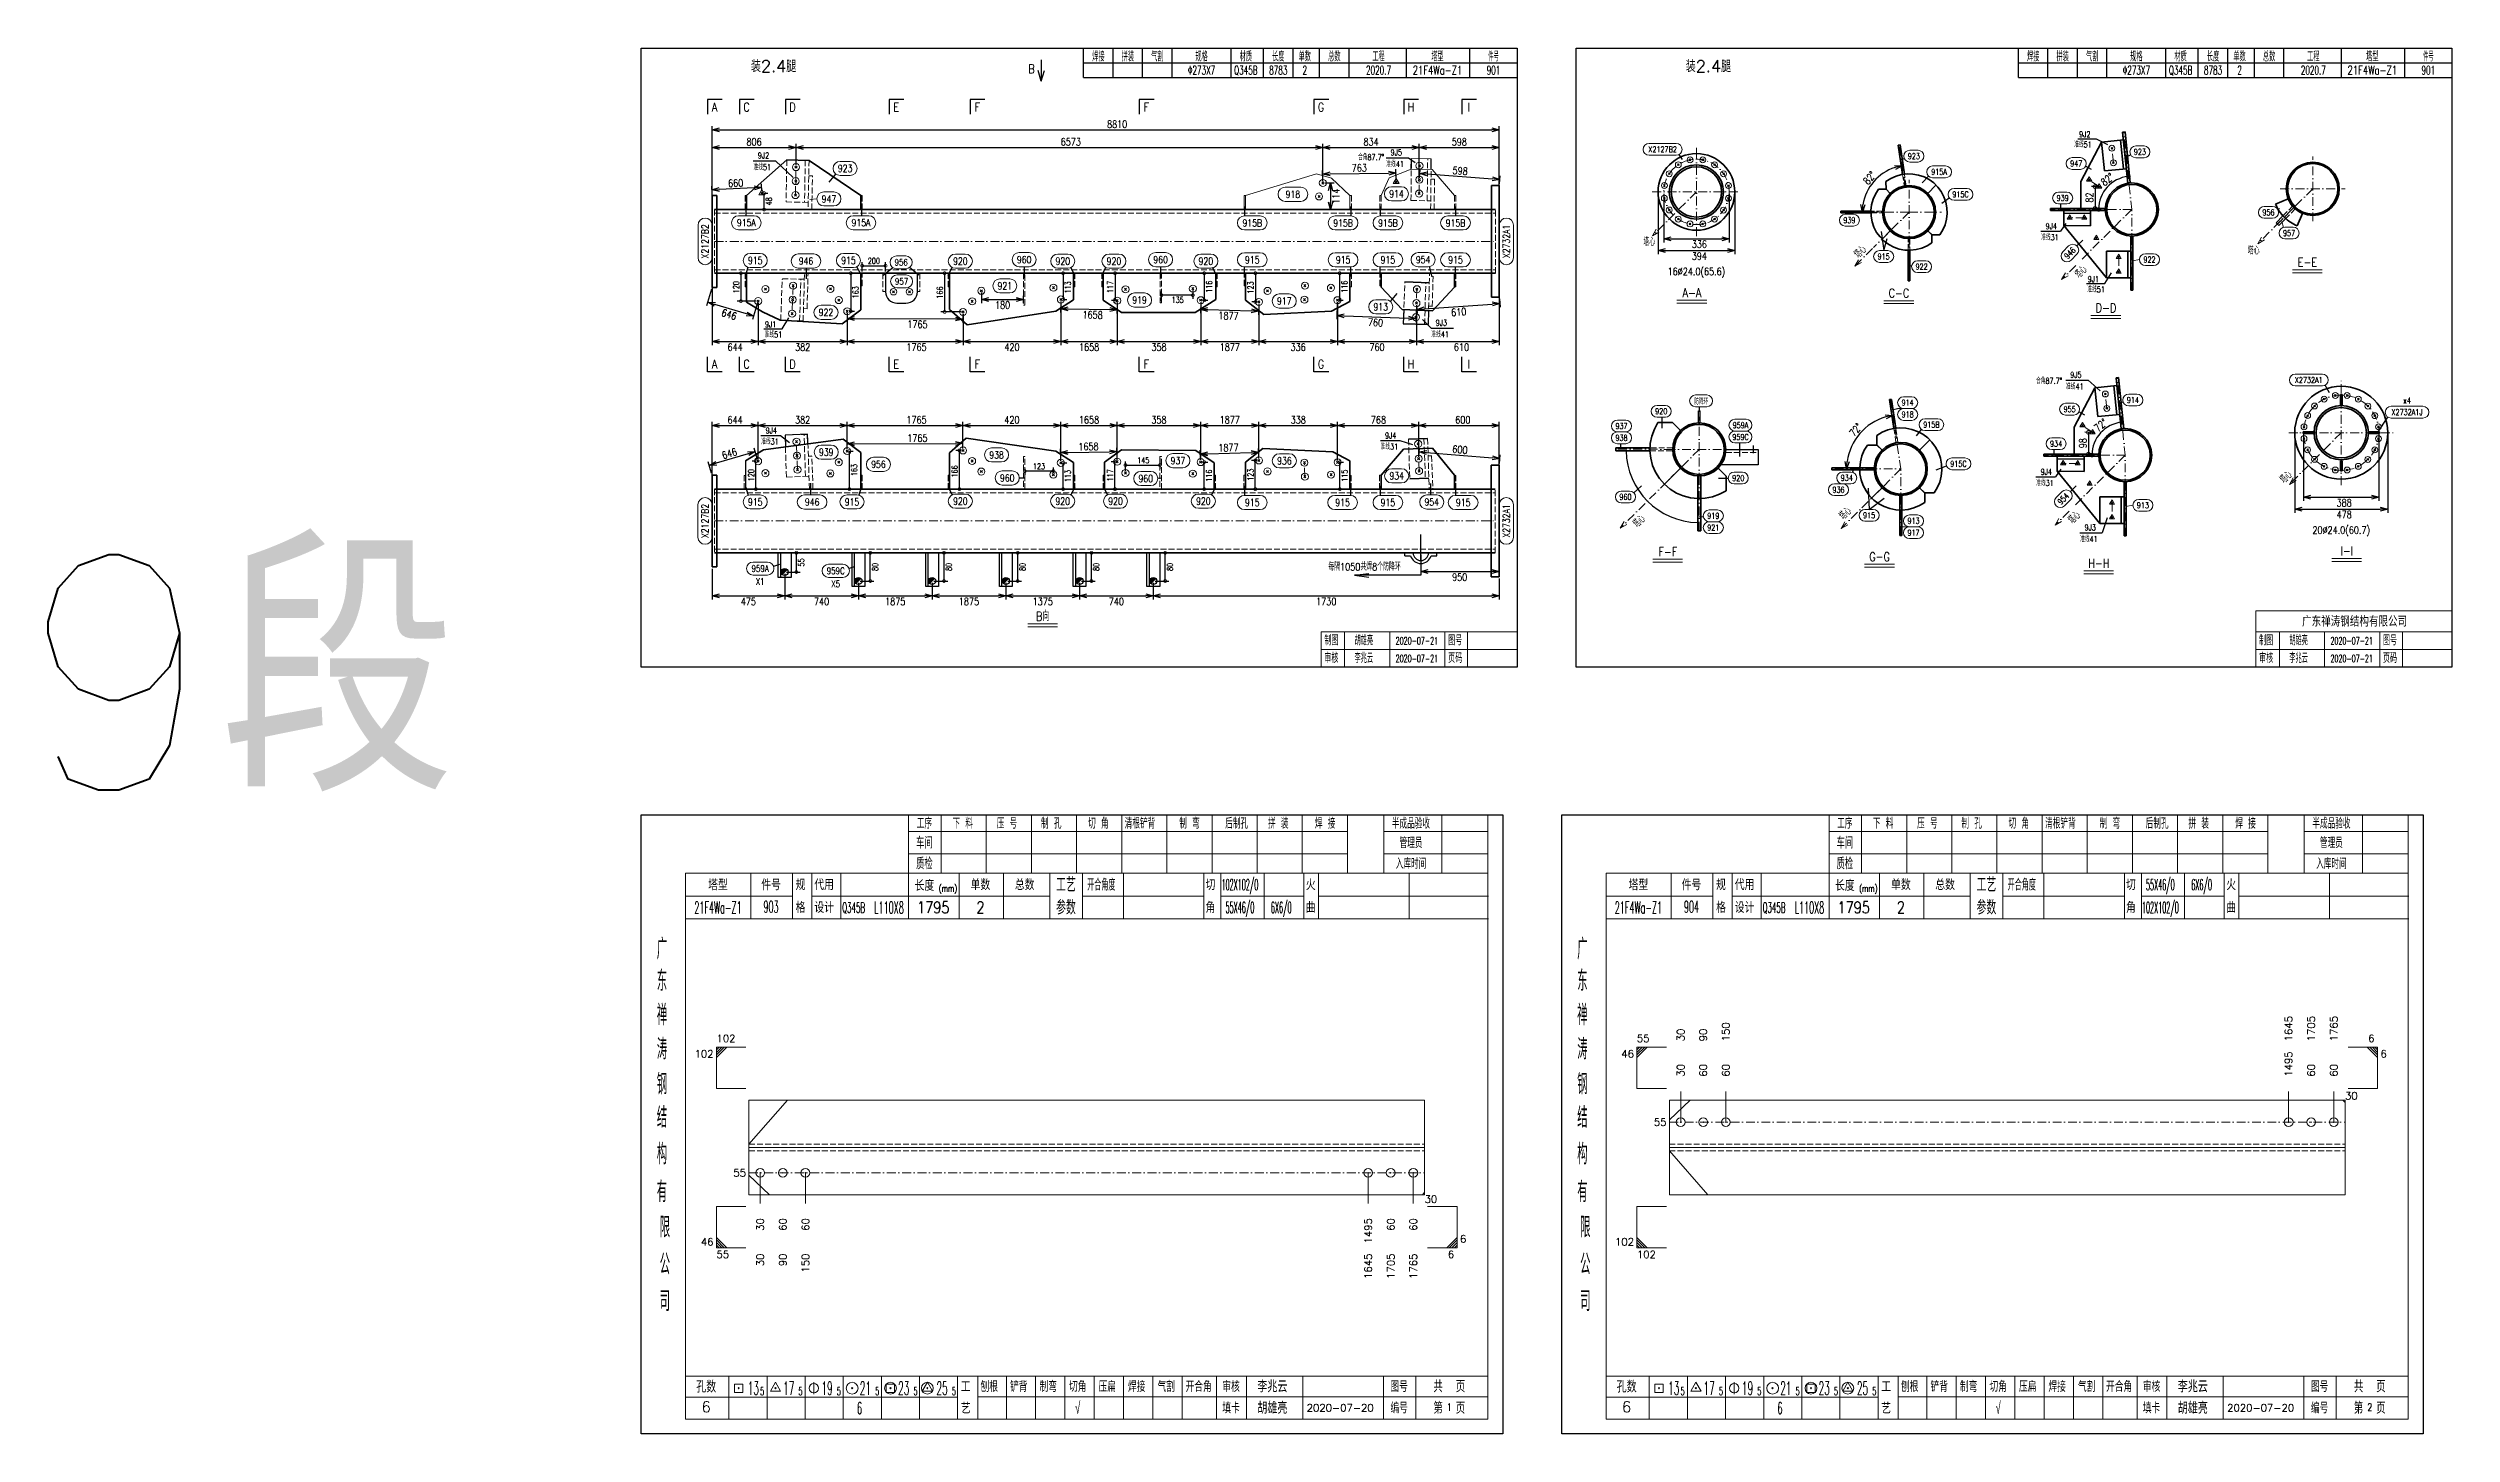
# Model space of a CAD drawing. Extents: x 1310 to 15542, y -76 to 8381.
# Drawn here: x 1315 to 2130, y -76 to 394 of the extents above; entities that cross this region are included whole.
import ezdxf
from ezdxf.enums import TextEntityAlignment as Align

# ---------------------------------------------------------------- set-up
doc = ezdxf.new("R2010")
doc.units = 0
doc.header["$MEASUREMENT"] = 0
doc.linetypes.add('一点画线', pattern=[5.2, 3, -1, 0.2, -1])
doc.linetypes.add('虚线', pattern=[2.75, 2, -0.75])
doc.layers.get('0').update_dxf_attribs({"linetype": 'CONTINUOUS', "lineweight": 25})
doc.layers.get('Defpoints').update_dxf_attribs({"linetype": 'CONTINUOUS'})
for name, color, linetype, lineweight in [('1', 7, 'CONTINUOUS', 25), ('2', 7, 'CONTINUOUS', 25), ('4', 7, 'CONTINUOUS', 25), ('5', 7, 'CONTINUOUS', 25)]:
    doc.layers.add(name, color=color, linetype=linetype, lineweight=lineweight)
doc.layers.add('文字', color=4, linetype='CONTINUOUS')
doc.styles.add('DimFont', font='simplex.shx', dxfattribs={"width": 0.8, "bigfont": 'gbhzfs.shx'})
doc.styles.add('HZ', font='txt.shx', dxfattribs={"width": 0.7, "oblique": 12, "bigfont": 'hztxt.shx'})
doc.styles.get("Standard").update_dxf_attribs({"font": 'simplex.shx', "width": 0.7, "height": 3, "bigfont": 'gbhzfs.shx'})
doc.dimstyles.new('DHDxfDimStyleOpen30', dxfattribs={"dimtxt": 2.5, "dimasz": 2.5, "dimexe": 1.25, "dimexo": 0.625, "dimtad": 2, "dimtxsty": 'DimFont', "dimblk": 'OPEN30', "dimblk1": 'OPEN30', "dimblk2": 'OPEN30', "dimcen": 2.5, "dimadec": 0, "dimazin": 0, "dimtfac": 1, "dimtmove": 0, "dimatfit": 3, "dimfxl": 0, "dimarcsym": 0})

msp = doc.modelspace()

# ---------------------------------------------------------------- texts
at = {"color": 1, "linetype": 'Continuous', "lineweight": 18, "width": 0.8}
msp.add_text('每隔1050共焊8个防降环', height=2.5, dxfattribs=at).set_placement((1761.692, 218.29), align=Align.MIDDLE)
at = {"color": 7, "linetype": 'Continuous', "lineweight": 13}
for s, p in [('1645', (2075.034, 57.034)), ('1705', (2082.693, 57.034)), ('1765', (2090.352, 57.034)), ('30', (1868.881, 57.034)), ('90', (1876.54, 57.034)), ('150', (1884.199, 57.034))]:
    msp.add_text(s, height=2.5, rotation=90, dxfattribs=at).set_placement(p, align=Align.MIDDLE_LEFT)
for s, p in [('102', (1541.922, 56.034)), ('55', (1854.052, 56.034)), ('6', (1794.052, -11.966))]:
    msp.add_text(s, height=2.5, dxfattribs=at).set_placement(p, align=Align.BOTTOM_LEFT)
for s, p in [('6', (2104.182, 56.034)), ('46', (1540.922, -12.966)), ('102', (1853.052, -12.966))]:
    msp.add_text(s, height=2.5, dxfattribs=at).set_placement(p, align=Align.BOTTOM_RIGHT)
for s, p in [('102', (1540.922, 54.034)), ('46', (1853.052, 54.034)), ('6', (1792.052, -13.966))]:
    msp.add_text(s, height=2.5, dxfattribs=at).set_placement(p, align=Align.TOP_RIGHT)
at = {"color": 8, "linetype": 'Continuous', "lineweight": 9}
for s, p in [('30', (1868.881, 45.034)), ('60', (1876.54, 45.034)), ('60', (1884.199, 45.034)), ('1495', (2075.034, 45.034)), ('60', (2082.693, 45.034)), ('60', (2090.352, 45.034))]:
    msp.add_text(s, height=2.5, rotation=90, dxfattribs=at).set_placement(p, align=Align.MIDDLE_LEFT)
at = {"color": 7, "linetype": 'Continuous', "lineweight": 13}
for s, p in [('6', (2106.182, 54.034)), ('55', (1541.922, -13.966)), ('102', (1854.052, -13.966))]:
    msp.add_text(s, height=2.5, dxfattribs=at).set_placement(p, align=Align.TOP_LEFT)
msp.add_text('30', height=2.5, dxfattribs=at).set_placement((2094.182, 38.534), align=Align.MIDDLE_LEFT)
for p in [(1864.052, 29.625), (1551.922, 12.443)]:
    msp.add_text('55', height=2.5, dxfattribs=at).set_placement(p, align=Align.MIDDLE_RIGHT)
at = {"layer": '1', "color": 7, "linetype": 'Continuous', "lineweight": 13}
msp.add_text('30', height=2.5, dxfattribs=at).set_placement((1782.052, 3.534), align=Align.MIDDLE_LEFT)
at = {"layer": '1', "color": 8, "linetype": 'Continuous', "lineweight": 9}
for s, p in [('30', (1556.751, -2.966)), ('60', (1564.41, -2.966)), ('60', (1572.069, -2.966)), ('1495', (1762.904, -2.966)), ('60', (1770.563, -2.966)), ('60', (1778.222, -2.966))]:
    msp.add_text(s, height=2.5, rotation=90, dxfattribs=at).set_placement(p, align=Align.MIDDLE_RIGHT)
at = {"layer": '1', "color": 7, "linetype": 'Continuous', "lineweight": 13}
for s, p in [('30', (1556.751, -14.966)), ('90', (1564.41, -14.966)), ('150', (1572.069, -14.966)), ('1645', (1762.904, -14.966)), ('1705', (1770.563, -14.966)), ('1765', (1778.222, -14.966))]:
    msp.add_text(s, height=2.5, rotation=90, dxfattribs=at).set_placement(p, align=Align.MIDDLE_RIGHT)
at = {"layer": '4', "color": 1, "linetype": 'Continuous', "lineweight": 25}
for s, height, width, p in [('焊接', 3, 0.7, (1671.422, 390.861)), ('拼装', 3, 0.7, (1681.422, 390.861)), ('气割', 3, 0.7, (1691.422, 390.861)), ('规格', 3, 0.7, (1706.422, 390.861)), ('材质', 3, 0.7, (1721.422, 390.861)), ('长度', 3, 0.7, (1732.422, 390.861)), ('单数', 3, 0.7, (1741.422, 390.861)), ('总数', 3, 0.7, (1751.422, 390.861)), ('工程', 3, 0.7, (1766.422, 390.861)), ('塔型', 3, 0.7, (1786.422, 390.861)), ('件号', 3, 0.6, (1805.422, 390.861)), ('焊接', 3, 0.7, (1988.422, 390.861)), ('拼装', 3, 0.7, (1998.422, 390.861)), ('气割', 3, 0.7, (2008.422, 390.861)), ('规格', 3, 0.7, (2023.422, 390.861)), ('材质', 3, 0.7, (2038.422, 390.861)), ('长度', 3, 0.7, (2049.422, 390.861)), ('单数', 3, 0.7, (2058.422, 390.861)), ('总数', 3, 0.7, (2068.422, 390.861)), ('工程', 3, 0.7, (2083.422, 390.861)), ('塔型', 3, 0.7, (2103.422, 390.861)), ('件号', 3, 0.6, (2122.422, 390.861)), ('Φ273X7', 3, 0.6, (1706.422, 386.361)), ('Q345B', 3, 0.6, (1721.422, 386.361)), ('8783', 3, 0.6, (1732.422, 386.361)), ('2', 3, 0.6, (1741.422, 386.361)), ('2020.7', 3, 0.6, (1766.422, 386.361)), ('21F4Wa-Z1', 3, 0.7, (1786.422, 386.361)), ('901', 3, 0.6, (1805.422, 386.361)), ('Φ273X7', 3, 0.6, (2023.422, 386.361)), ('Q345B', 3, 0.6, (2038.422, 386.361)), ('8783', 3, 0.6, (2049.422, 386.361)), ('2', 3, 0.6, (2058.422, 386.361)), ('2020.7', 3, 0.6, (2083.422, 386.361)), ('21F4Wa-Z1', 3, 0.7, (2103.422, 386.361)), ('901', 3, 0.6, (2122.422, 386.361)), ('工序', 3.7, 0.7, (1612.422, 130.991)), ('下 料', 3.7, 0.7, (1625.422, 130.991)), ('压 号', 3.7, 0.7, (1640.422, 130.991)), ('制 孔', 3.7, 0.7, (1655.422, 130.991)), ('切 角', 3.7, 0.7, (1671.422, 130.991)), ('清根铲背 ', 3.7, 0.7, (1686.422, 130.991)), (' 制 弯', 3.7, 0.7, (1701.422, 130.991)), (' 后制孔', 3.7, 0.7, (1717.422, 130.991)), ('拼 装', 3.7, 0.7, (1732.422, 130.991)), (' 焊 接', 3.7, 0.7, (1747.422, 130.991)), ('半成品验收', 3.7, 0.7, (1777.422, 130.991)), ('工序', 3.7, 0.7, (1924.552, 130.991)), ('下 料', 3.7, 0.7, (1937.552, 130.991)), ('压 号', 3.7, 0.7, (1952.552, 130.991)), ('制 孔', 3.7, 0.7, (1967.552, 130.991)), ('切 角', 3.7, 0.7, (1983.552, 130.991)), ('清根铲背 ', 3.7, 0.7, (1998.552, 130.991)), (' 制 弯', 3.7, 0.7, (2013.552, 130.991)), (' 后制孔', 3.7, 0.7, (2029.552, 130.991)), ('拼 装', 3.7, 0.7, (2044.552, 130.991)), (' 焊 接', 3.7, 0.7, (2059.552, 130.991)), ('半成品验收', 3.7, 0.7, (2089.552, 130.991)), ('车间', 4, 0.7, (1612.422, 124.391)), ('管理员', 3.7, 0.7, (1777.422, 124.391)), ('车间', 4, 0.7, (1924.552, 124.391)), ('管理员', 3.7, 0.7, (2089.552, 124.391)), ('质检', 4, 0.7, (1612.422, 117.331)), ('入库时间', 3.7, 0.7, (1777.422, 117.331)), ('质检', 4, 0.7, (1924.552, 117.331)), ('入库时间', 3.7, 0.7, (2089.552, 117.331)), ('(mm)', 2.24, 0.7, (1620.422, 108.891)), ('工艺', 4.8, 0.7, (1660.422, 110.151)), ('开合角度', 4, 0.6, (1672.422, 110.151)), ('102X102/0', 3.8, 0.4, (1719.422, 110.151)), ('(mm)', 2.24, 0.7, (1932.552, 108.891)), ('工艺', 4.8, 0.7, (1972.552, 110.151)), ('开合角度', 4, 0.6, (1984.552, 110.151)), ('55X46/0', 3.8, 0.4, (2031.552, 110.151)), ('6X6/0', 3.8, 0.4, (2045.552, 110.151)), ('21F4Wa-Z1', 4, 0.5, (1542.422, 102.411)), ('903', 4, 0.5, (1560.422, 102.661)), ('Q345B', 3.5, 0.5, (1588.422, 102.391)), ('L110X8', 4, 0.5, (1600.422, 102.391)), ('1795', 4, 0.8, (1615.422, 102.441)), ('2', 4, 0.8, (1631.422, 102.441)), ('参数', 4.8, 0.7, (1660.422, 102.441)), ('55X46/0', 3.8, 0.4, (1719.422, 102.441)), ('6X6/0', 3.8, 0.4, (1733.422, 102.441)), ('21F4Wa-Z1', 4, 0.5, (1854.552, 102.411)), ('904', 4, 0.5, (1872.552, 102.661)), ('Q345B', 3.5, 0.5, (1900.552, 102.391)), ('L110X8', 4, 0.5, (1912.552, 102.391)), ('1795', 4, 0.8, (1927.552, 102.441)), ('2', 4, 0.8, (1943.552, 102.441)), ('参数', 4.8, 0.7, (1972.552, 102.441)), ('102X102/0', 3.8, 0.4, (2031.552, 102.441)), ('广', 6.96, 0.7, (1523.422, 88.361)), ('广', 6.96, 0.7, (1835.552, 88.361)), ('东', 6.96, 0.7, (1523.422, 77.571)), ('东', 6.96, 0.7, (1835.552, 77.571)), ('禅', 6.96, 0.7, (1523.422, 65.981)), ('禅', 6.96, 0.7, (1835.552, 65.981)), ('涛', 6.96, 0.7, (1523.422, 54.381)), ('涛', 6.96, 0.7, (1835.552, 54.381)), ('钢', 6.96, 0.7, (1523.422, 42.491)), ('钢', 6.96, 0.7, (1835.552, 42.491)), ('结', 6.96, 0.7, (1523.422, 31.181)), ('结', 6.96, 0.7, (1835.552, 31.181)), ('构', 6.96, 0.7, (1523.422, 18.801)), ('构', 6.96, 0.7, (1835.552, 18.801)), ('有', 6.96, 0.7, (1523.422, 5.991)), ('有', 6.96, 0.7, (1835.552, 5.991)), ('限', 6.96, 0.7, (1524.422, -6.009)), ('限', 6.96, 0.7, (1836.552, -6.009)), ('公', 6.96, 0.7, (1524.422, -18.549)), ('公', 6.96, 0.7, (1836.552, -18.549)), ('司', 6.96, 0.7, (1524.422, -31.029)), ('司', 6.96, 0.7, (1836.552, -31.029)), ('13', 4.47, 0.5, (1554.422, -60.609)), ('5', 2.68, 0.6, (1557.422, -61.609)), ('17', 4.47, 0.5, (1566.422, -60.609)), ('5', 2.68, 0.6, (1570.422, -61.609)), ('19', 4.47, 0.5, (1579.422, -60.609)), ('5', 2.68, 0.6, (1583.422, -61.609)), ('21', 4.47, 0.5, (1592.422, -60.609)), ('5', 2.68, 0.6, (1596.422, -61.609)), ('23', 4.47, 0.5, (1605.422, -60.609)), ('5', 2.68, 0.6, (1609.422, -61.609)), ('25', 4.47, 0.5, (1618.422, -60.609)), ('5', 2.68, 0.6, (1622.422, -61.609)), ('刨根', 3.7, 0.8, (1634.422, -60.009)), ('铲背', 3.7, 0.8, (1644.422, -60.009)), ('制弯', 3.7, 0.8, (1654.422, -60.009)), ('切角', 3.7, 0.8, (1664.422, -60.009)), ('√', 4, 0.6, (1664.422, -67.279)), ('压扁', 3.7, 0.8, (1674.422, -60.009)), ('焊接', 3.7, 0.8, (1684.422, -60.009)), ('气割', 3.7, 0.8, (1694.422, -60.009)), ('开合角', 3.7, 0.8, (1705.422, -60.009)), ('填卡', 3.7, 0.8, (1716.422, -67.279)), ('审核', 3.7, 0.8, (1716.422, -60.009)), ('编号', 3.7, 0.8, (1773.422, -67.279)), ('图号', 3.7, 0.8, (1773.422, -60.009)), ('第  页', 4, 0.8, (1790.422, -67.279)), ('共  页', 4, 0.8, (1790.422, -60.009)), ('13', 4.47, 0.5, (1866.552, -60.609)), ('5', 2.68, 0.6, (1869.552, -61.609)), ('17', 4.47, 0.5, (1878.552, -60.609)), ('5', 2.68, 0.6, (1882.552, -61.609)), ('19', 4.47, 0.5, (1891.552, -60.609)), ('5', 2.68, 0.6, (1895.552, -61.609)), ('21', 4.47, 0.5, (1904.552, -60.609)), ('5', 2.68, 0.6, (1908.552, -61.609)), ('23', 4.47, 0.5, (1917.552, -60.609)), ('5', 2.68, 0.6, (1921.552, -61.609)), ('25', 4.47, 0.5, (1930.552, -60.609)), ('5', 2.68, 0.6, (1934.552, -61.609)), ('刨根', 3.7, 0.8, (1946.552, -60.009)), ('铲背', 3.7, 0.8, (1956.552, -60.009)), ('制弯', 3.7, 0.8, (1966.552, -60.009)), ('切角', 3.7, 0.8, (1976.552, -60.009)), ('√', 4, 0.6, (1976.552, -67.279)), ('压扁', 3.7, 0.8, (1986.552, -60.009)), ('焊接', 3.7, 0.8, (1996.552, -60.009)), ('气割', 3.7, 0.8, (2006.552, -60.009)), ('开合角', 3.7, 0.8, (2017.552, -60.009)), ('填卡', 3.7, 0.8, (2028.552, -67.279)), ('审核', 3.7, 0.8, (2028.552, -60.009)), ('编号', 3.7, 0.8, (2085.552, -67.279)), ('图号', 3.7, 0.8, (2085.552, -60.009)), ('第  页', 4, 0.8, (2102.552, -67.279)), ('共  页', 4, 0.8, (2102.552, -60.009)), ('6', 4, 0.5, (1590.422, -67.359)), ('6', 4, 0.5, (1902.552, -67.359))]:
    msp.add_text(s, height=height, dxfattribs=dict(at, width=width)).set_placement(p, align=Align.MIDDLE_CENTER)
at = {"layer": '4', "color": 6, "linetype": 'Continuous', "lineweight": 13}
for p in [(1561.284, 387.707), (1878.284, 387.707)]:
    msp.add_text('装2.4腿', height=4, dxfattribs=at).set_placement(p, align=Align.MIDDLE_CENTER)
at = {"layer": '4', "color": 1, "linetype": 'Continuous', "lineweight": 13}
msp.add_text('广东禅涛钢结构有限公司', height=3.6, dxfattribs=at).set_placement((2097.422, 199.461), align=Align.MIDDLE_CENTER)
for s, height, width, p in [('制图', 3, 0.8, (1750.422, 192.861)), ('审核', 3, 0.8, (1750.422, 186.861)), ('李兆云', 3, 0.7, (1761.422, 186.861)), ('胡雄亮', 3, 0.7, (1761.422, 192.861)), ('2020-07-21', 2.5, 0.6, (1779.422, 192.861)), ('2020-07-21', 2.5, 0.6, (1779.422, 186.861)), ('页码', 3, 0.8, (1792.422, 186.861)), ('图号', 3, 0.8, (1792.422, 192.861)), ('制图', 3, 0.8, (2067.422, 192.861)), ('审核', 3, 0.8, (2067.422, 186.861)), ('李兆云', 3, 0.7, (2078.422, 186.861)), ('胡雄亮', 3, 0.7, (2078.422, 192.861)), ('2020-07-21', 2.5, 0.6, (2096.422, 192.861)), ('2020-07-21', 2.5, 0.6, (2096.422, 186.861)), ('页码', 3, 0.8, (2109.422, 186.861)), ('图号', 3, 0.8, (2109.422, 192.861))]:
    msp.add_text(s, height=height, dxfattribs=dict(at, width=width)).set_placement(p, align=Align.MIDDLE_CENTER)
at = {"layer": '4', "color": 1, "linetype": 'Continuous', "lineweight": 25}
for s, height, p in [('塔型', 3.7, (1542.422, 110.121)), ('件号', 3.7, (1560.422, 110.121)), ('规', 3.7, (1570.422, 110.151)), ('代用', 3.7, (1578.422, 110.151)), ('长度', 3.7, (1612.422, 109.891)), ('单数', 3.7, (1631.422, 110.151)), ('总数', 3.7, (1646.422, 110.151)), ('切', 3.7, (1709.422, 110.151)), ('火', 3.7, (1743.422, 110.151)), ('塔型', 3.7, (1854.552, 110.121)), ('件号', 3.7, (1872.552, 110.121)), ('规', 3.7, (1882.552, 110.151)), ('代用', 3.7, (1890.552, 110.151)), ('长度', 3.7, (1924.552, 109.891)), ('单数', 3.7, (1943.552, 110.151)), ('总数', 3.7, (1958.552, 110.151)), ('切', 3.7, (2021.552, 110.151)), ('火', 3.7, (2055.552, 110.151)), ('格', 3.7, (1570.422, 102.441)), ('设计', 3.7, (1578.422, 102.441)), ('角', 3.7, (1709.422, 102.441)), ('曲', 3.7, (1743.422, 102.441)), ('格', 3.7, (1882.552, 102.441)), ('设计', 3.7, (1890.552, 102.441)), ('角', 3.7, (2021.552, 102.441)), ('曲', 3.7, (2055.552, 102.441)), ('孔数', 4, (1538.422, -60.089)), ('6', 3.7, (1538.422, -66.919)), ('工', 3.7, (1626.422, -60.009)), ('艺', 3.7, (1626.422, -67.359)), ('李兆云', 4, (1730.422, -60.009)), ('胡雄亮', 4, (1730.422, -67.279)), ('孔数', 4, (1850.552, -60.089)), ('6', 3.7, (1850.552, -66.919)), ('工', 3.7, (1938.552, -60.009)), ('艺', 3.7, (1938.552, -67.359)), ('李兆云', 4, (2042.552, -60.009)), ('胡雄亮', 4, (2042.552, -67.279)), ('2020-07-20', 2.5, (1753.422, -67.279)), ('2020-07-20', 2.5, (2065.552, -67.279))]:
    msp.add_text(s, height=height, dxfattribs=at).set_placement(p, align=Align.MIDDLE_CENTER)
at = {"layer": '4', "color": 6, "linetype": 'Continuous', "lineweight": 25, "width": 0.8}
for s, p in [('1', (1790.447, -67.051)), ('2', (2102.577, -67.051))]:
    msp.add_text(s, height=2.5, dxfattribs=at).set_placement(p, align=Align.MIDDLE_CENTER)
at = {"layer": '5', "color": 2, "linetype": 'Continuous', "lineweight": 18, "width": 0.8}
for s, p in [('B', (1648.746, 386.796)), ('A', (1541.293, 373.825)), ('C', (1552.134, 373.825)), ('D', (1567.735, 373.825)), ('E', (1602.885, 373.825)), ('F', (1630.349, 373.825)), ('F', (1687.702, 373.825)), ('G', (1746.921, 373.825)), ('H', (1777.424, 373.825)), ('I', (1797.097, 373.825)), ('E-E', (2081.412, 321.234)), ('A-A', (1872.704, 310.893)), ('C-C', (1942.891, 310.752)), ('D-D', (2013.105, 305.739)), ('A', (1541.293, 286.684)), ('C', (1552.134, 286.684)), ('D', (1567.735, 286.684)), ('E', (1602.885, 286.684)), ('F', (1630.349, 286.684)), ('F', (1687.702, 286.684)), ('G', (1746.921, 286.684)), ('H', (1777.424, 286.684)), ('I', (1797.097, 286.684)), ('F-F', (1864.542, 223.056)), ('G-G', (1936.338, 221.381)), ('H-H', (2010.699, 219.149)), ('I-I', (2094.786, 223.335)), ('B向', (1652.541, 201.171))]:
    msp.add_text(s, height=3, dxfattribs=at).set_placement(p, align=Align.MIDDLE_CENTER)
at = {"layer": '5', "color": 4, "linetype": 'Continuous', "lineweight": 18, "width": 0.8}
for s, p in [('9J5', (1772.446, 358.478)), ('准线51', (2005.326, 361.172)), ('9J2', (2005.922, 364.611)), ('准线51', (1557.449, 353.489)), ('9J2', (1557.857, 357.43)), ('合角87.7%%D', (1763.889, 356.867)), ('准线41', (1772.038, 354.536)), ('9J4', (1994.561, 333.429)), ('准线31', (1994.12, 329.681)), ('9J1', (2008.822, 315.513)), ('准线51', (2009.765, 312.03)), ('9J3', (1787.733, 300.72)), ('9J1', (1560.282, 300.174)), ('准线51', (1561.225, 296.691)), ('准线41', (1787.324, 296.779)), ('合角87.7%%D', (1993.815, 281.014)), ('准线41', (2002.515, 279.112)), ('9J5', (2002.923, 283.053)), ('准线31', (1560.062, 260.414)), ('9J4', (1560.503, 264.161)), ('9J4', (1770.547, 262.441)), ('准线31', (1770.106, 258.693)), ('准线31', (1992.438, 246.382)), ('9J4', (1992.879, 250.129)), ('准线41', (2007.348, 227.361)), ('9J3', (2007.756, 231.302))]:
    msp.add_text(s, height=2, dxfattribs=at).set_placement(p, align=Align.MIDDLE_CENTER)
at = {"layer": '5', "color": 1, "linetype": 'Continuous', "lineweight": 18, "width": 0.8}
for s, height, p in [('X2127B2', 2, (1862.76, 359.508)), ('923', 2, (2024.618, 358.665)), ('923', 2.4, (1585.537, 353.033)), ('923', 2, (1947.97, 357.206)), ('915A', 2, (1956.52, 351.875)), ('947', 2, (2003.018, 354.711)), ('947', 2.4, (1580.054, 342.709)), ('918', 2.4, (1737.394, 344.286)), ('914', 2.4, (1772.505, 344.433)), ('915C', 2, (1963.791, 344.246)), ('939', 2, (1998.419, 343.015)), ('915A', 2.4, (1552.041, 334.616)), ('915A', 2.4, (1590.914, 334.616)), ('915B', 2.4, (1723.61, 334.571)), ('915B', 2.4, (1754.411, 334.571)), ('915B', 2.4, (1769.607, 334.571)), ('915B', 2.4, (1792.531, 334.571)), ('939', 2, (1926.089, 335.49)), ('956', 2, (2068.206, 338.13)), ('957', 2, (2075.206, 331.13)), ('915', 2.4, (1555.056, 321.827)), ('946', 2.4, (1572.273, 321.639)), ('915', 2.4, (1586.657, 321.827)), ('956', 2.205, (1604.535, 321.202)), ('920', 2.4, (1624.609, 321.592)), ('960', 2.4, (1646.254, 322.118)), ('920', 2.4, (1659.355, 321.592)), ('920', 2.4, (1676.706, 321.592)), ('960', 2.4, (1692.527, 322.118)), ('920', 2.4, (1707.873, 321.592)), ('915', 2.4, (1723.61, 322.047)), ('915', 2.4, (1754.411, 322.047)), ('915', 2.4, (1769.607, 322.047)), ('954', 2.4, (1781.536, 322.093)), ('915', 2.4, (1792.531, 322.047)), ('915', 2, (1937.72, 323.181)), ('922', 2, (1950.596, 319.74)), ('922', 2, (2027.864, 322.127)), ('957', 2.205, (1604.674, 314.745)), ('921', 2.4, (1639.698, 313.224)), ('922', 2.4, (1579.044, 304.234)), ('919', 2.4, (1685.387, 308.413)), ('917', 2.4, (1734.444, 308.069)), ('913', 2.4, (1767.165, 306.108)), ('X2732A1', 2, (2081.886, 281.289)), ('920', 2, (1862.282, 270.678)), ('防降环', 2, (1875.84, 273.956)), ('914', 2, (1945.851, 273.617)), ('918', 2, (1945.851, 269.617)), ('955', 2, (2000.783, 271.396)), ('914', 2, (2022.215, 274.503)), ('X2732A1J', 2, (2115.212, 270.379)), ('x4', 2, (2115.212, 274.379)), ('937', 2, (1848.829, 265.686)), ('938', 2, (1848.829, 261.686)), ('959C', 2, (1889.187, 261.955)), ('959A', 2, (1889.187, 265.955)), ('915B', 2, (1953.902, 266.151)), ('939', 2.4, (1579.136, 256.824)), ('956', 2.4, (1596.836, 252.69)), ('938', 2.4, (1636.903, 255.896)), ('937', 2.4, (1698.404, 253.968)), ('936', 2.4, (1734.488, 253.89)), ('915C', 2, (1963.089, 252.871)), ('934', 2, (1996.185, 259.7)), ('960', 2.4, (1640.519, 248.087)), ('960', 2.4, (1687.491, 247.89)), ('934', 2.4, (1772.577, 248.805)), ('920', 2, (1888.408, 248.036)), ('936', 2, (1922.399, 244.09)), ('934', 2, (1925.199, 248.09)), ('915', 2.4, (1555.056, 239.971)), ('946', 2.4, (1574.348, 239.923)), ('915', 2.4, (1587.863, 239.971)), ('920', 2.4, (1624.609, 240.207)), ('920', 2.4, (1659.318, 240.207)), ('920', 2.4, (1677.231, 240.207)), ('920', 2.4, (1707.006, 240.207)), ('915', 2.4, (1723.61, 239.752)), ('915', 2.4, (1754.244, 239.752)), ('915', 2.4, (1769.607, 239.752)), ('954', 2.4, (1784.464, 239.909)), ('915', 2.4, (1795.128, 239.752)), ('960', 2, (1850.152, 241.646)), ('915', 2, (1932.782, 235.406)), ('913', 2, (2025.629, 238.812)), ('919', 2, (1879.953, 235.236)), ('921', 2, (1879.953, 231.236)), ('913', 2, (1947.84, 233.522)), ('917', 2, (1947.84, 229.522)), ('959A', 2.205, (1556.736, 217.366)), ('X1', 2.205, (1556.736, 212.956)), ('959C', 2.205, (1582.362, 216.583)), ('X5', 2.205, (1582.362, 212.173))]:
    msp.add_text(s, height=height, dxfattribs=at).set_placement(p, align=Align.MIDDLE_CENTER)
for s, height, rotation, p in [('X2127B2', 2.4, 90, (1538.054, 328.309)), ('X2732A1', 2.4, 90, (1809.779, 328.309)), ('946', 2, 45, (2000.867, 324.347)), ('X2127B2', 2.4, 90, (1538.036, 233.49)), ('X2732A1', 2.4, 90, (1809.761, 233.49)), ('954', 2, 45, (1998.633, 241.032))]:
    msp.add_text(s, height=height, rotation=rotation, dxfattribs=at).set_placement(p, align=Align.MIDDLE_CENTER)
at = {"layer": '5', "color": 7, "linetype": 'Continuous', "lineweight": 18, "width": 0.8}
for s, p in [('塔心', (1858.223, 328.084)), ('塔心', (2063.206, 325.13)), ('16%%c24.0(65.6)', (1874.223, 318.084)), ('20%%c24.0(60.7)', (2092.882, 230.418))]:
    msp.add_text(s, height=2.5, dxfattribs=at).set_placement(p, align=Align.MIDDLE_CENTER)
for p in [(1929.855, 324.709), (2004.663, 317.899), (2074.212, 248.322), (1924.79, 235.994), (1854.866, 233.338), (2002.428, 234.584)]:
    msp.add_text('塔心', height=2.5, rotation=44.966364, dxfattribs=at).set_placement(p, align=Align.MIDDLE_CENTER)
at = {"layer": '文字', "color": 6, "style": 'HZ'}
msp.add_text('9段', height=80, dxfattribs=at).set_placement((1304.964, 142.151))

# ---------------------------------------------------------------- blocks, each defined once
blk = doc.blocks.new('孔21.5')
at = {"layer": '5', "color": 7, "linetype": 'Continuous', "lineweight": 13}
for p, q in [((-0.1, -0.1), (0.1, 0.1)), ((0.1, -0.1), (-0.1, 0.1))]:
    blk.add_line(p, q, dxfattribs=at)
blk.add_circle((0, 0), 1, dxfattribs=at)
blk = doc.blocks.new('板孔21.5')
at = {"layer": '5', "color": 7, "linetype": 'Continuous', "lineweight": 13}
for p, q in [((-0.3, -0.3), (0.3, 0.3)), ((0.3, -0.3), (-0.3, 0.3))]:
    blk.add_line(p, q, dxfattribs=at)
blk.add_circle((0, 0), 1, dxfattribs=at)
blk = doc.blocks.new('板孔17.5')
at = {"layer": '5', "color": 7, "linetype": 'Continuous', "lineweight": 13}
for p, q in [((0, 1), (-0.866, -0.5)), ((-0.3, -0.3), (0.3, 0.3)), ((0.3, -0.3), (-0.3, 0.3)), ((0.866, -0.5), (0, 1)), ((-0.866, -0.5), (0.866, -0.5))]:
    blk.add_line(p, q, dxfattribs=at)
at = {"layer": '5', "color": 7, "linetype": 'Continuous', "lineweight": 0}
blk.add_circle((0, 0), 0.1, dxfattribs=at)
blk = doc.blocks.new('_OPEN30')
at = {"color": 0, "linetype": 'ByBlock', "lineweight": -2}
for p, q in [((-1, 0.27), (0, 0)), ((0, 0), (-1, -0.27)), ((0, 0), (-1, 0))]:
    blk.add_line(p, q, dxfattribs=at)
blk = doc.blocks.new('*D233')
at = {"layer": '5', "color": 96, "linetype": 'Continuous', "lineweight": -2}
for p, q in [((1540.43, 344.52), (1540.31, 347.07)), ((1554.72, 346.48), (1542.86, 345.94)), ((1557.28, 345.3), (1557.16, 347.85))]:
    blk.add_line(p, q, dxfattribs=at)
at = {"layer": 'Defpoints', "color": 0, "linetype": 'Continuous'}
for p in [(1540.37, 345.82), (1540.45, 343.9), (1557.3, 344.68)]:
    blk.add_point(p, dxfattribs=at)
at = {"layer": '5', "color": 96, "linetype": 'Continuous', "lineweight": -2, "xscale": 2.5, "yscale": 2.5, "zscale": 2.5}
for p, rotation in [((1540.37, 345.82), 182.6505044665177), ((1557.22, 346.6), 2.650504466517694)]:
    blk.add_blockref('_OPEN30', p, dxfattribs=dict(at, rotation=rotation))
at = {"layer": '5', "color": 96, "linetype": 'Continuous', "lineweight": 18, "insert": (1548.42, 348.07), "char_height": 2.5, "attachment_point": 5, "rotation": 2.6505, "line_spacing_factor": 0.6, "style": 'DimFont'}
blk.add_mtext('660', dxfattribs=at)
blk = doc.blocks.new('*D234')
at = {"layer": '5', "color": 96, "linetype": 'Continuous', "lineweight": -2}
for p, q in [((1540.28, 312.12), (1538.58, 306.47)), ((1552.14, 303.71), (1541.33, 306.95)), ((1555.87, 307.45), (1554.18, 301.8))]:
    blk.add_line(p, q, dxfattribs=at)
at = {"layer": 'Defpoints', "color": 0, "linetype": 'Continuous'}
for p in [(1540.45, 312.72), (1538.94, 307.67), (1556.05, 308.05)]:
    blk.add_point(p, dxfattribs=at)
at = {"layer": '5', "color": 96, "linetype": 'Continuous', "lineweight": -2, "xscale": 2.5, "yscale": 2.5, "zscale": 2.5}
for p, rotation in [((1538.94, 307.67), 163.3193999884245), ((1554.53, 302.99), 343.3193999884244)]:
    blk.add_blockref('_OPEN30', p, dxfattribs=dict(at, rotation=rotation))
at = {"layer": '5', "color": 96, "linetype": 'Continuous', "lineweight": 18, "insert": (1546.2, 303.53), "char_height": 2.5, "attachment_point": 5, "rotation": 343.3194, "line_spacing_factor": 0.6, "style": 'DimFont'}
blk.add_mtext('646', dxfattribs=at)
blk = doc.blocks.new('*D235')
at = {"layer": '5', "color": 96, "linetype": 'Continuous', "lineweight": -2}
for p, q in [((1779.32, 306.72), (1779.52, 303.95)), ((1781.92, 305.38), (1805.04, 307.07)), ((1807.43, 308.78), (1807.63, 306.01))]:
    blk.add_line(p, q, dxfattribs=at)
at = {"layer": 'Defpoints', "color": 0, "linetype": 'Continuous'}
for p in [(1779.27, 307.34), (1807.38, 309.4), (1807.54, 307.26)]:
    blk.add_point(p, dxfattribs=at)
at = {"layer": '5', "color": 96, "linetype": 'Continuous', "lineweight": -2, "xscale": 2.5, "yscale": 2.5, "zscale": 2.5}
for p, rotation in [((1779.43, 305.2), 184.1877427967136), ((1807.54, 307.26), 4.187742796713563)]:
    blk.add_blockref('_OPEN30', p, dxfattribs=dict(at, rotation=rotation))
at = {"layer": '5', "color": 96, "linetype": 'Continuous', "lineweight": 18, "insert": (1793.62, 304.36), "char_height": 2.5, "attachment_point": 5, "rotation": 4.18774, "line_spacing_factor": 0.6, "style": 'DimFont'}
blk.add_mtext('610', dxfattribs=at)
blk = doc.blocks.new('_DotSmall')
at = {"color": 0, "linetype": 'ByBlock', "const_width": 0.5}
blk.add_lwpolyline([(-0.0625, 0, 1), (0.0625, 0, 1)], format="xyb", close=True, dxfattribs=at)
blk = doc.blocks.new('*D236')
at = {"layer": '5', "color": 6, "linetype": 'Continuous', "lineweight": -2}
for p, q in [((1557.93, 344.68), (1559.3, 344.68)), ((1558.05, 339.11), (1558.05, 344.68)), ((1557.93, 339.11), (1559.3, 339.11))]:
    blk.add_line(p, q, dxfattribs=at)
at = {"layer": 'Defpoints', "color": 0, "linetype": 'Continuous'}
for p in [(1557.3, 344.68), (1558.05, 344.68), (1557.3, 339.11)]:
    blk.add_point(p, dxfattribs=at)
at = {"layer": '5', "color": 6, "linetype": 'Continuous', "lineweight": -2, "xscale": 2, "yscale": 2, "zscale": 2}
for p, rotation in [((1558.05, 344.68), 90), ((1558.05, 339.11), 270)]:
    blk.add_blockref('_DotSmall', p, dxfattribs=dict(at, rotation=rotation))
at = {"layer": '5', "color": 6, "linetype": 'Continuous', "lineweight": 18, "insert": (1559.68, 341.89), "char_height": 2, "attachment_point": 5, "rotation": 90, "line_spacing_factor": 0.6, "style": 'DimFont'}
blk.add_mtext('48', dxfattribs=at)
blk = doc.blocks.new('*D237')
at = {"layer": '5', "color": 6, "linetype": 'Continuous', "lineweight": -2}
for p, q in [((1555.42, 317.51), (1548.95, 317.51)), ((1550.2, 317.51), (1550.2, 308.05)), ((1555.42, 308.05), (1548.95, 308.05))]:
    blk.add_line(p, q, dxfattribs=at)
at = {"layer": 'Defpoints', "color": 0, "linetype": 'Continuous'}
for p in [(1556.05, 317.51), (1550.2, 308.05), (1556.05, 308.05)]:
    blk.add_point(p, dxfattribs=at)
at = {"layer": '5', "color": 6, "linetype": 'Continuous', "lineweight": -2, "xscale": 2, "yscale": 2, "zscale": 2}
for p, rotation in [((1550.2, 317.51), 90), ((1550.2, 308.05), 270)]:
    blk.add_blockref('_DotSmall', p, dxfattribs=dict(at, rotation=rotation))
at = {"layer": '5', "color": 6, "linetype": 'Continuous', "lineweight": 18, "insert": (1548.58, 312.78), "char_height": 2, "attachment_point": 5, "rotation": 90, "line_spacing_factor": 0.6, "style": 'DimFont'}
blk.add_mtext('120', dxfattribs=at)
blk = doc.blocks.new('*D238')
at = {"layer": '5', "color": 6, "linetype": 'Continuous', "lineweight": -2}
for p, q in [((1586.88, 317.51), (1588.71, 317.51)), ((1587.46, 317.51), (1587.46, 304.6)), ((1586.88, 304.6), (1588.71, 304.6))]:
    blk.add_line(p, q, dxfattribs=at)
at = {"layer": 'Defpoints', "color": 0, "linetype": 'Continuous'}
for p in [(1586.26, 317.51), (1586.26, 304.6), (1587.46, 304.6)]:
    blk.add_point(p, dxfattribs=at)
at = {"layer": '5', "color": 6, "linetype": 'Continuous', "lineweight": -2, "xscale": 2, "yscale": 2, "zscale": 2}
for p, rotation in [((1587.46, 317.51), 90), ((1587.46, 304.6), 270)]:
    blk.add_blockref('_DotSmall', p, dxfattribs=dict(at, rotation=rotation))
at = {"layer": '5', "color": 6, "linetype": 'Continuous', "lineweight": 18, "insert": (1589.08, 311.05), "char_height": 2, "attachment_point": 5, "rotation": 90, "line_spacing_factor": 0.6, "style": 'DimFont'}
blk.add_mtext('163', dxfattribs=at)
blk = doc.blocks.new('*D239')
at = {"layer": '5', "color": 6, "linetype": 'Continuous', "lineweight": -2}
for p, q in [((1624.89, 317.51), (1618.01, 317.51)), ((1619.26, 317.51), (1619.26, 304.38)), ((1624.89, 304.38), (1618.01, 304.38))]:
    blk.add_line(p, q, dxfattribs=at)
at = {"layer": 'Defpoints', "color": 0, "linetype": 'Continuous'}
for p in [(1625.52, 317.51), (1619.26, 304.38), (1625.52, 304.38)]:
    blk.add_point(p, dxfattribs=at)
at = {"layer": '5', "color": 6, "linetype": 'Continuous', "lineweight": -2, "xscale": 2, "yscale": 2, "zscale": 2}
for p, rotation in [((1619.26, 317.51), 90), ((1619.26, 304.38), 270)]:
    blk.add_blockref('_DotSmall', p, dxfattribs=dict(at, rotation=rotation))
at = {"layer": '5', "color": 6, "linetype": 'Continuous', "lineweight": 18, "insert": (1617.63, 310.95), "char_height": 2, "attachment_point": 5, "rotation": 90, "line_spacing_factor": 0.6, "style": 'DimFont'}
blk.add_mtext('166', dxfattribs=at)
blk = doc.blocks.new('*D240')
at = {"layer": '5', "color": 6, "linetype": 'Continuous', "lineweight": -2}
for p, q in [((1659.34, 317.51), (1660.72, 317.51)), ((1659.47, 317.51), (1659.47, 308.59)), ((1659.34, 308.59), (1660.72, 308.59))]:
    blk.add_line(p, q, dxfattribs=at)
at = {"layer": 'Defpoints', "color": 0, "linetype": 'Continuous'}
for p in [(1658.72, 317.51), (1658.72, 308.59), (1659.47, 308.59)]:
    blk.add_point(p, dxfattribs=at)
at = {"layer": '5', "color": 6, "linetype": 'Continuous', "lineweight": -2, "xscale": 2, "yscale": 2, "zscale": 2}
for p, rotation in [((1659.47, 317.51), 90), ((1659.47, 308.59), 270)]:
    blk.add_blockref('_DotSmall', p, dxfattribs=dict(at, rotation=rotation))
at = {"layer": '5', "color": 6, "linetype": 'Continuous', "lineweight": 18, "insert": (1661.09, 312.68), "char_height": 2, "attachment_point": 5, "rotation": 90, "line_spacing_factor": 0.6, "style": 'DimFont'}
blk.add_mtext('113', dxfattribs=at)
blk = doc.blocks.new('*D241')
at = {"layer": '5', "color": 6, "linetype": 'Continuous', "lineweight": -2}
for p, q in [((1677.19, 317.51), (1675.82, 317.51)), ((1677.07, 317.51), (1677.07, 308.21)), ((1677.19, 308.21), (1675.82, 308.21))]:
    blk.add_line(p, q, dxfattribs=at)
at = {"layer": 'Defpoints', "color": 0, "linetype": 'Continuous'}
for p in [(1677.82, 317.51), (1677.07, 308.21), (1677.82, 308.21)]:
    blk.add_point(p, dxfattribs=at)
at = {"layer": '5', "color": 6, "linetype": 'Continuous', "lineweight": -2, "xscale": 2, "yscale": 2, "zscale": 2}
for p, rotation in [((1677.07, 317.51), 90), ((1677.07, 308.21), 270)]:
    blk.add_blockref('_DotSmall', p, dxfattribs=dict(at, rotation=rotation))
at = {"layer": '5', "color": 6, "linetype": 'Continuous', "lineweight": 18, "insert": (1675.44, 312.86), "char_height": 2, "attachment_point": 5, "rotation": 90, "line_spacing_factor": 0.6, "style": 'DimFont'}
blk.add_mtext('117', dxfattribs=at)
blk = doc.blocks.new('*D242')
at = {"layer": '5', "color": 6, "linetype": 'Continuous', "lineweight": -2}
for p, q in [((1706.75, 317.51), (1708.58, 317.51)), ((1707.33, 317.51), (1707.33, 308.35)), ((1706.75, 308.35), (1708.58, 308.35))]:
    blk.add_line(p, q, dxfattribs=at)
at = {"layer": 'Defpoints', "color": 0, "linetype": 'Continuous'}
for p in [(1706.13, 317.51), (1706.13, 308.35), (1707.33, 308.35)]:
    blk.add_point(p, dxfattribs=at)
at = {"layer": '5', "color": 6, "linetype": 'Continuous', "lineweight": -2, "xscale": 2, "yscale": 2, "zscale": 2}
for p, rotation in [((1707.33, 317.51), 90), ((1707.33, 308.35), 270)]:
    blk.add_blockref('_DotSmall', p, dxfattribs=dict(at, rotation=rotation))
at = {"layer": '5', "color": 6, "linetype": 'Continuous', "lineweight": 18, "insert": (1708.95, 312.93), "char_height": 2, "attachment_point": 5, "rotation": 90, "line_spacing_factor": 0.6, "style": 'DimFont'}
blk.add_mtext('116', dxfattribs=at)
blk = doc.blocks.new('*D243')
at = {"layer": '5', "color": 6, "linetype": 'Continuous', "lineweight": -2}
for p, q in [((1725.23, 317.51), (1723.41, 317.51)), ((1724.66, 317.51), (1724.66, 307.77)), ((1725.23, 307.77), (1723.41, 307.77))]:
    blk.add_line(p, q, dxfattribs=at)
at = {"layer": 'Defpoints', "color": 0, "linetype": 'Continuous'}
for p in [(1725.86, 317.51), (1724.66, 307.77), (1725.86, 307.77)]:
    blk.add_point(p, dxfattribs=at)
at = {"layer": '5', "color": 6, "linetype": 'Continuous', "lineweight": -2, "xscale": 2, "yscale": 2, "zscale": 2}
for p, rotation in [((1724.66, 317.51), 90), ((1724.66, 307.77), 270)]:
    blk.add_blockref('_DotSmall', p, dxfattribs=dict(at, rotation=rotation))
at = {"layer": '5', "color": 6, "linetype": 'Continuous', "lineweight": 18, "insert": (1723.03, 312.64), "char_height": 2, "attachment_point": 5, "rotation": 90, "line_spacing_factor": 0.6, "style": 'DimFont'}
blk.add_mtext('123', dxfattribs=at)
blk = doc.blocks.new('*D244')
at = {"layer": '5', "color": 6, "linetype": 'Continuous', "lineweight": -2}
for p, q in [((1753.1, 317.51), (1754.48, 317.51)), ((1753.23, 317.51), (1753.23, 308.35)), ((1753.1, 308.35), (1754.48, 308.35))]:
    blk.add_line(p, q, dxfattribs=at)
at = {"layer": 'Defpoints', "color": 0, "linetype": 'Continuous'}
for p in [(1752.48, 317.51), (1752.48, 308.35), (1753.23, 308.35)]:
    blk.add_point(p, dxfattribs=at)
at = {"layer": '5', "color": 6, "linetype": 'Continuous', "lineweight": -2, "xscale": 2, "yscale": 2, "zscale": 2}
for p, rotation in [((1753.23, 317.51), 90), ((1753.23, 308.35), 270)]:
    blk.add_blockref('_DotSmall', p, dxfattribs=dict(at, rotation=rotation))
at = {"layer": '5', "color": 6, "linetype": 'Continuous', "lineweight": 18, "insert": (1754.85, 312.93), "char_height": 2, "attachment_point": 5, "rotation": 90, "line_spacing_factor": 0.6, "style": 'DimFont'}
blk.add_mtext('116', dxfattribs=at)
blk = doc.blocks.new('*D245')
at = {"layer": '5', "color": 96, "linetype": 'Continuous', "lineweight": -2}
for p, q in [((1586.25, 303.98), (1586.24, 300.94)), ((1588.74, 302.18), (1623, 301.99)), ((1625.51, 303.76), (1625.5, 300.72))]:
    blk.add_line(p, q, dxfattribs=at)
at = {"layer": 'Defpoints', "color": 0, "linetype": 'Continuous'}
for p in [(1586.26, 304.6), (1625.5, 301.97), (1625.52, 304.38)]:
    blk.add_point(p, dxfattribs=at)
at = {"layer": '5', "color": 96, "linetype": 'Continuous', "lineweight": -2, "xscale": 2.5, "yscale": 2.5, "zscale": 2.5}
for p, rotation in [((1586.24, 302.19), 179.6807284418239), ((1625.5, 301.97), 359.6807284418239)]:
    blk.add_blockref('_OPEN30', p, dxfattribs=dict(at, rotation=rotation))
at = {"layer": '5', "color": 96, "linetype": 'Continuous', "lineweight": 18, "insert": (1610.06, 300.18), "char_height": 2.5, "attachment_point": 5, "rotation": 359.68073, "line_spacing_factor": 0.6, "style": 'DimFont'}
blk.add_mtext('1765', dxfattribs=at)
blk = doc.blocks.new('*D246')
at = {"layer": '5', "color": 96, "linetype": 'Continuous', "lineweight": -2}
for p, q in [((1658.7, 307.96), (1658.63, 304.23)), ((1661.15, 305.43), (1675.26, 305.16)), ((1677.8, 307.59), (1677.73, 303.86))]:
    blk.add_line(p, q, dxfattribs=at)
at = {"layer": 'Defpoints', "color": 0, "linetype": 'Continuous'}
for p in [(1658.72, 308.59), (1677.76, 305.11), (1677.82, 308.21)]:
    blk.add_point(p, dxfattribs=at)
at = {"layer": '5', "color": 96, "linetype": 'Continuous', "lineweight": -2, "xscale": 2.5, "yscale": 2.5, "zscale": 2.5}
for p, rotation in [((1658.65, 305.48), 178.8750627424117), ((1677.76, 305.11), 358.8750627424117)]:
    blk.add_blockref('_OPEN30', p, dxfattribs=dict(at, rotation=rotation))
at = {"layer": '5', "color": 96, "linetype": 'Continuous', "lineweight": 18, "insert": (1669.47, 303.39), "char_height": 2.5, "attachment_point": 5, "rotation": 358.87506, "line_spacing_factor": 0.6, "style": 'DimFont'}
blk.add_mtext('1658', dxfattribs=at)
blk = doc.blocks.new('*D247')
at = {"layer": '5', "color": 96, "linetype": 'Continuous', "lineweight": -2}
for p, q in [((1706.11, 307.73), (1706, 303.98)), ((1708.53, 305.15), (1723.27, 304.72)), ((1725.84, 307.15), (1725.73, 303.4))]:
    blk.add_line(p, q, dxfattribs=at)
at = {"layer": 'Defpoints', "color": 0, "linetype": 'Continuous'}
for p in [(1706.13, 308.35), (1725.77, 304.65), (1725.86, 307.77)]:
    blk.add_point(p, dxfattribs=at)
at = {"layer": '5', "color": 96, "linetype": 'Continuous', "lineweight": -2, "xscale": 2.5, "yscale": 2.5, "zscale": 2.5}
for p, rotation in [((1706.03, 305.23), 178.3152038665698), ((1725.77, 304.65), 358.3152038665698)]:
    blk.add_blockref('_OPEN30', p, dxfattribs=dict(at, rotation=rotation))
at = {"layer": '5', "color": 96, "linetype": 'Continuous', "lineweight": 18, "insert": (1715.55, 303.07), "char_height": 2.5, "attachment_point": 5, "rotation": 358.3152, "line_spacing_factor": 0.6, "style": 'DimFont'}
blk.add_mtext('1877', dxfattribs=at)
blk = doc.blocks.new('*D248')
at = {"layer": '5', "color": 96, "linetype": 'Continuous', "lineweight": -2}
for p, q in [((1752.45, 307.73), (1752.24, 301.91)), ((1754.78, 303.06), (1776.58, 302.24)), ((1779.25, 306.72), (1779.03, 300.9))]:
    blk.add_line(p, q, dxfattribs=at)
at = {"layer": 'Defpoints', "color": 0, "linetype": 'Continuous'}
for p in [(1752.48, 308.35), (1779.08, 302.15), (1779.27, 307.34)]:
    blk.add_point(p, dxfattribs=at)
at = {"layer": '5', "color": 96, "linetype": 'Continuous', "lineweight": -2, "xscale": 2.5, "yscale": 2.5, "zscale": 2.5}
for p, rotation in [((1752.28, 303.16), 177.8404138628403), ((1779.08, 302.15), 357.8404138628403)]:
    blk.add_blockref('_OPEN30', p, dxfattribs=dict(at, rotation=rotation))
at = {"layer": '5', "color": 96, "linetype": 'Continuous', "lineweight": 18, "insert": (1765.4, 300.79), "char_height": 2.5, "attachment_point": 5, "rotation": 357.84041, "line_spacing_factor": 0.6, "style": 'DimFont'}
blk.add_mtext('760', dxfattribs=at)
blk = doc.blocks.new('*D249')
at = {"layer": '5', "color": 7, "linetype": 'Continuous', "lineweight": -2}
for p, q in [((1540.45, 328.93), (1540.45, 367.42)), ((1807.38, 328.93), (1807.38, 367.42)), ((1542.95, 366.17), (1804.88, 366.17))]:
    blk.add_line(p, q, dxfattribs=at)
at = {"layer": 'Defpoints', "color": 0, "linetype": 'Continuous'}
for p in [(1807.38, 366.17), (1540.45, 328.31), (1807.38, 328.31)]:
    blk.add_point(p, dxfattribs=at)
at = {"layer": '5', "color": 7, "linetype": 'Continuous', "lineweight": -2, "xscale": 2.5, "yscale": 2.5, "zscale": 2.5, "rotation": 180}
blk.add_blockref('_OPEN30', (1540.45, 366.17), dxfattribs=at)
at = {"layer": '5', "color": 7, "linetype": 'Continuous', "lineweight": -2, "xscale": 2.5, "yscale": 2.5, "zscale": 2.5}
blk.add_blockref('_OPEN30', (1807.38, 366.17), dxfattribs=at)
at = {"layer": '5', "color": 7, "linetype": 'Continuous', "lineweight": 18, "insert": (1677.79, 368.04), "char_height": 2.5, "attachment_point": 5, "line_spacing_factor": 0.6, "style": 'DimFont'}
blk.add_mtext('8810', dxfattribs=at)
blk = doc.blocks.new('*D250')
at = {"layer": '5', "color": 7, "linetype": 'Continuous', "lineweight": -2}
for p, q in [((1540.45, 328.93), (1540.45, 361.43)), ((1542.95, 360.18), (1566.38, 360.18)), ((1568.88, 354.12), (1568.88, 361.43))]:
    blk.add_line(p, q, dxfattribs=at)
at = {"layer": 'Defpoints', "color": 0, "linetype": 'Continuous'}
for p in [(1568.88, 360.18), (1568.88, 353.49), (1540.45, 328.31)]:
    blk.add_point(p, dxfattribs=at)
at = {"layer": '5', "color": 7, "linetype": 'Continuous', "lineweight": -2, "xscale": 2.5, "yscale": 2.5, "zscale": 2.5, "rotation": 180}
blk.add_blockref('_OPEN30', (1540.45, 360.18), dxfattribs=at)
at = {"layer": '5', "color": 7, "linetype": 'Continuous', "lineweight": -2, "xscale": 2.5, "yscale": 2.5, "zscale": 2.5}
blk.add_blockref('_OPEN30', (1568.88, 360.18), dxfattribs=at)
at = {"layer": '5', "color": 7, "linetype": 'Continuous', "lineweight": 18, "insert": (1554.67, 362.06), "char_height": 2.5, "attachment_point": 5, "line_spacing_factor": 0.6, "style": 'DimFont'}
blk.add_mtext('806', dxfattribs=at)
blk = doc.blocks.new('*D251')
at = {"layer": '5', "color": 7, "linetype": 'Continuous', "lineweight": -2}
for p, q in [((1568.88, 354.12), (1568.88, 361.43)), ((1571.38, 360.18), (1745.04, 360.18)), ((1747.54, 348.74), (1747.54, 361.43))]:
    blk.add_line(p, q, dxfattribs=at)
at = {"layer": 'Defpoints', "color": 0, "linetype": 'Continuous'}
for p in [(1747.54, 360.18), (1568.88, 353.49), (1747.54, 348.11)]:
    blk.add_point(p, dxfattribs=at)
at = {"layer": '5', "color": 7, "linetype": 'Continuous', "lineweight": -2, "xscale": 2.5, "yscale": 2.5, "zscale": 2.5, "rotation": 180}
blk.add_blockref('_OPEN30', (1568.88, 360.18), dxfattribs=at)
at = {"layer": '5', "color": 7, "linetype": 'Continuous', "lineweight": -2, "xscale": 2.5, "yscale": 2.5, "zscale": 2.5}
blk.add_blockref('_OPEN30', (1747.54, 360.18), dxfattribs=at)
at = {"layer": '5', "color": 7, "linetype": 'Continuous', "lineweight": 18, "insert": (1662.08, 362.06), "char_height": 2.5, "attachment_point": 5, "line_spacing_factor": 0.6, "style": 'DimFont'}
blk.add_mtext('6573', dxfattribs=at)
blk = doc.blocks.new('*D252')
at = {"layer": '5', "color": 7, "linetype": 'Continuous', "lineweight": -2}
for p, q in [((1540.45, 327.68), (1540.45, 293.09)), ((1556.05, 307.42), (1556.05, 293.09)), ((1542.95, 294.34), (1553.55, 294.34))]:
    blk.add_line(p, q, dxfattribs=at)
at = {"layer": 'Defpoints', "color": 0, "linetype": 'Continuous'}
for p in [(1540.45, 328.31), (1556.05, 308.05), (1556.05, 294.34)]:
    blk.add_point(p, dxfattribs=at)
at = {"layer": '5', "color": 7, "linetype": 'Continuous', "lineweight": -2, "xscale": 2.5, "yscale": 2.5, "zscale": 2.5, "rotation": 180}
blk.add_blockref('_OPEN30', (1540.45, 294.34), dxfattribs=at)
at = {"layer": '5', "color": 7, "linetype": 'Continuous', "lineweight": -2, "xscale": 2.5, "yscale": 2.5, "zscale": 2.5}
blk.add_blockref('_OPEN30', (1556.05, 294.34), dxfattribs=at)
at = {"layer": '5', "color": 7, "linetype": 'Continuous', "lineweight": 18, "insert": (1548.25, 292.46), "char_height": 2.5, "attachment_point": 5, "line_spacing_factor": 0.6, "style": 'DimFont'}
blk.add_mtext('644', dxfattribs=at)
blk = doc.blocks.new('*D253')
at = {"layer": '5', "color": 7, "linetype": 'Continuous', "lineweight": -2}
for p, q in [((1556.05, 307.42), (1556.05, 293.09)), ((1586.26, 303.98), (1586.26, 293.09)), ((1558.55, 294.34), (1583.76, 294.34))]:
    blk.add_line(p, q, dxfattribs=at)
at = {"layer": 'Defpoints', "color": 0, "linetype": 'Continuous'}
for p in [(1556.05, 308.05), (1586.26, 304.6), (1586.26, 294.34)]:
    blk.add_point(p, dxfattribs=at)
at = {"layer": '5', "color": 7, "linetype": 'Continuous', "lineweight": -2, "xscale": 2.5, "yscale": 2.5, "zscale": 2.5, "rotation": 180}
blk.add_blockref('_OPEN30', (1556.05, 294.34), dxfattribs=at)
at = {"layer": '5', "color": 7, "linetype": 'Continuous', "lineweight": -2, "xscale": 2.5, "yscale": 2.5, "zscale": 2.5}
blk.add_blockref('_OPEN30', (1586.26, 294.34), dxfattribs=at)
at = {"layer": '5', "color": 7, "linetype": 'Continuous', "lineweight": 18, "insert": (1571.15, 292.46), "char_height": 2.5, "attachment_point": 5, "line_spacing_factor": 0.6, "style": 'DimFont'}
blk.add_mtext('382', dxfattribs=at)
blk = doc.blocks.new('*D254')
at = {"layer": '5', "color": 7, "linetype": 'Continuous', "lineweight": -2}
for p, q in [((1586.26, 303.98), (1586.26, 293.09)), ((1625.52, 303.76), (1625.52, 293.09)), ((1588.76, 294.34), (1623.02, 294.34))]:
    blk.add_line(p, q, dxfattribs=at)
at = {"layer": 'Defpoints', "color": 0, "linetype": 'Continuous'}
for p in [(1586.26, 304.6), (1625.52, 304.38), (1625.52, 294.34)]:
    blk.add_point(p, dxfattribs=at)
at = {"layer": '5', "color": 7, "linetype": 'Continuous', "lineweight": -2, "xscale": 2.5, "yscale": 2.5, "zscale": 2.5, "rotation": 180}
blk.add_blockref('_OPEN30', (1586.26, 294.34), dxfattribs=at)
at = {"layer": '5', "color": 7, "linetype": 'Continuous', "lineweight": -2, "xscale": 2.5, "yscale": 2.5, "zscale": 2.5}
blk.add_blockref('_OPEN30', (1625.52, 294.34), dxfattribs=at)
at = {"layer": '5', "color": 7, "linetype": 'Continuous', "lineweight": 18, "insert": (1609.76, 292.46), "char_height": 2.5, "attachment_point": 5, "line_spacing_factor": 0.6, "style": 'DimFont'}
blk.add_mtext('1765', dxfattribs=at)
blk = doc.blocks.new('*D255')
at = {"layer": '5', "color": 7, "linetype": 'Continuous', "lineweight": -2}
for p, q in [((1625.52, 303.76), (1625.52, 293.09)), ((1658.72, 307.96), (1658.72, 293.09)), ((1628.02, 294.34), (1656.22, 294.34))]:
    blk.add_line(p, q, dxfattribs=at)
at = {"layer": 'Defpoints', "color": 0, "linetype": 'Continuous'}
for p in [(1625.52, 304.38), (1658.72, 308.59), (1658.72, 294.34)]:
    blk.add_point(p, dxfattribs=at)
at = {"layer": '5', "color": 7, "linetype": 'Continuous', "lineweight": -2, "xscale": 2.5, "yscale": 2.5, "zscale": 2.5, "rotation": 180}
blk.add_blockref('_OPEN30', (1625.52, 294.34), dxfattribs=at)
at = {"layer": '5', "color": 7, "linetype": 'Continuous', "lineweight": -2, "xscale": 2.5, "yscale": 2.5, "zscale": 2.5}
blk.add_blockref('_OPEN30', (1658.72, 294.34), dxfattribs=at)
at = {"layer": '5', "color": 7, "linetype": 'Continuous', "lineweight": 18, "insert": (1642.12, 292.46), "char_height": 2.5, "attachment_point": 5, "line_spacing_factor": 0.6, "style": 'DimFont'}
blk.add_mtext('420', dxfattribs=at)
blk = doc.blocks.new('*D256')
at = {"layer": '5', "color": 7, "linetype": 'Continuous', "lineweight": -2}
for p, q in [((1658.72, 307.96), (1658.72, 293.09)), ((1677.82, 307.59), (1677.82, 293.09)), ((1661.22, 294.34), (1675.32, 294.34))]:
    blk.add_line(p, q, dxfattribs=at)
at = {"layer": 'Defpoints', "color": 0, "linetype": 'Continuous'}
for p in [(1658.72, 308.59), (1677.82, 308.21), (1677.82, 294.34)]:
    blk.add_point(p, dxfattribs=at)
at = {"layer": '5', "color": 7, "linetype": 'Continuous', "lineweight": -2, "xscale": 2.5, "yscale": 2.5, "zscale": 2.5, "rotation": 180}
blk.add_blockref('_OPEN30', (1658.72, 294.34), dxfattribs=at)
at = {"layer": '5', "color": 7, "linetype": 'Continuous', "lineweight": -2, "xscale": 2.5, "yscale": 2.5, "zscale": 2.5}
blk.add_blockref('_OPEN30', (1677.82, 294.34), dxfattribs=at)
at = {"layer": '5', "color": 7, "linetype": 'Continuous', "lineweight": 18, "insert": (1668.27, 292.46), "char_height": 2.5, "attachment_point": 5, "line_spacing_factor": 0.6, "style": 'DimFont'}
blk.add_mtext('1658', dxfattribs=at)
blk = doc.blocks.new('*D257')
at = {"layer": '5', "color": 7, "linetype": 'Continuous', "lineweight": -2}
for p, q in [((1677.82, 307.59), (1677.82, 293.09)), ((1706.13, 307.73), (1706.13, 293.09)), ((1680.32, 294.34), (1703.63, 294.34))]:
    blk.add_line(p, q, dxfattribs=at)
at = {"layer": 'Defpoints', "color": 0, "linetype": 'Continuous'}
for p in [(1677.82, 308.21), (1706.13, 308.35), (1706.13, 294.34)]:
    blk.add_point(p, dxfattribs=at)
at = {"layer": '5', "color": 7, "linetype": 'Continuous', "lineweight": -2, "xscale": 2.5, "yscale": 2.5, "zscale": 2.5, "rotation": 180}
blk.add_blockref('_OPEN30', (1677.82, 294.34), dxfattribs=at)
at = {"layer": '5', "color": 7, "linetype": 'Continuous', "lineweight": -2, "xscale": 2.5, "yscale": 2.5, "zscale": 2.5}
blk.add_blockref('_OPEN30', (1706.13, 294.34), dxfattribs=at)
at = {"layer": '5', "color": 7, "linetype": 'Continuous', "lineweight": 18, "insert": (1691.97, 292.46), "char_height": 2.5, "attachment_point": 5, "line_spacing_factor": 0.6, "style": 'DimFont'}
blk.add_mtext('358', dxfattribs=at)
blk = doc.blocks.new('*D258')
at = {"layer": '5', "color": 7, "linetype": 'Continuous', "lineweight": -2}
for p, q in [((1706.13, 307.73), (1706.13, 293.09)), ((1725.86, 307.15), (1725.86, 293.09)), ((1708.63, 294.34), (1723.36, 294.34))]:
    blk.add_line(p, q, dxfattribs=at)
at = {"layer": 'Defpoints', "color": 0, "linetype": 'Continuous'}
for p in [(1706.13, 308.35), (1725.86, 307.77), (1725.86, 294.34)]:
    blk.add_point(p, dxfattribs=at)
at = {"layer": '5', "color": 7, "linetype": 'Continuous', "lineweight": -2, "xscale": 2.5, "yscale": 2.5, "zscale": 2.5, "rotation": 180}
blk.add_blockref('_OPEN30', (1706.13, 294.34), dxfattribs=at)
at = {"layer": '5', "color": 7, "linetype": 'Continuous', "lineweight": -2, "xscale": 2.5, "yscale": 2.5, "zscale": 2.5}
blk.add_blockref('_OPEN30', (1725.86, 294.34), dxfattribs=at)
at = {"layer": '5', "color": 7, "linetype": 'Continuous', "lineweight": 18, "insert": (1715.99, 292.46), "char_height": 2.5, "attachment_point": 5, "line_spacing_factor": 0.6, "style": 'DimFont'}
blk.add_mtext('1877', dxfattribs=at)
blk = doc.blocks.new('*D259')
at = {"layer": '5', "color": 7, "linetype": 'Continuous', "lineweight": -2}
for p, q in [((1725.86, 307.15), (1725.86, 293.09)), ((1752.48, 307.73), (1752.48, 293.09)), ((1728.36, 294.34), (1749.98, 294.34))]:
    blk.add_line(p, q, dxfattribs=at)
at = {"layer": 'Defpoints', "color": 0, "linetype": 'Continuous'}
for p in [(1725.86, 307.77), (1752.48, 308.35), (1752.48, 294.34)]:
    blk.add_point(p, dxfattribs=at)
at = {"layer": '5', "color": 7, "linetype": 'Continuous', "lineweight": -2, "xscale": 2.5, "yscale": 2.5, "zscale": 2.5, "rotation": 180}
blk.add_blockref('_OPEN30', (1725.86, 294.34), dxfattribs=at)
at = {"layer": '5', "color": 7, "linetype": 'Continuous', "lineweight": -2, "xscale": 2.5, "yscale": 2.5, "zscale": 2.5}
blk.add_blockref('_OPEN30', (1752.48, 294.34), dxfattribs=at)
at = {"layer": '5', "color": 7, "linetype": 'Continuous', "lineweight": 18, "insert": (1739.17, 292.46), "char_height": 2.5, "attachment_point": 5, "line_spacing_factor": 0.6, "style": 'DimFont'}
blk.add_mtext('336', dxfattribs=at)
blk = doc.blocks.new('*D260')
at = {"layer": '5', "color": 7, "linetype": 'Continuous', "lineweight": -2}
for p, q in [((1752.48, 307.73), (1752.48, 293.09)), ((1779.27, 306.72), (1779.27, 293.09)), ((1754.98, 294.34), (1776.77, 294.34))]:
    blk.add_line(p, q, dxfattribs=at)
at = {"layer": 'Defpoints', "color": 0, "linetype": 'Continuous'}
for p in [(1752.48, 308.35), (1779.27, 307.34), (1779.27, 294.34)]:
    blk.add_point(p, dxfattribs=at)
at = {"layer": '5', "color": 7, "linetype": 'Continuous', "lineweight": -2, "xscale": 2.5, "yscale": 2.5, "zscale": 2.5, "rotation": 180}
blk.add_blockref('_OPEN30', (1752.48, 294.34), dxfattribs=at)
at = {"layer": '5', "color": 7, "linetype": 'Continuous', "lineweight": -2, "xscale": 2.5, "yscale": 2.5, "zscale": 2.5}
blk.add_blockref('_OPEN30', (1779.27, 294.34), dxfattribs=at)
at = {"layer": '5', "color": 7, "linetype": 'Continuous', "lineweight": 18, "insert": (1765.9, 292.46), "char_height": 2.5, "attachment_point": 5, "line_spacing_factor": 0.6, "style": 'DimFont'}
blk.add_mtext('760', dxfattribs=at)
blk = doc.blocks.new('*D261')
at = {"layer": '5', "color": 7, "linetype": 'Continuous', "lineweight": -2}
for p, q in [((1807.38, 327.68), (1807.38, 293.09)), ((1779.27, 306.72), (1779.27, 293.09)), ((1781.77, 294.34), (1804.88, 294.34))]:
    blk.add_line(p, q, dxfattribs=at)
at = {"layer": 'Defpoints', "color": 0, "linetype": 'Continuous'}
for p in [(1807.38, 328.31), (1779.27, 307.34), (1807.38, 294.34)]:
    blk.add_point(p, dxfattribs=at)
at = {"layer": '5', "color": 7, "linetype": 'Continuous', "lineweight": -2, "xscale": 2.5, "yscale": 2.5, "zscale": 2.5, "rotation": 180}
blk.add_blockref('_OPEN30', (1779.27, 294.34), dxfattribs=at)
at = {"layer": '5', "color": 7, "linetype": 'Continuous', "lineweight": -2, "xscale": 2.5, "yscale": 2.5, "zscale": 2.5}
blk.add_blockref('_OPEN30', (1807.38, 294.34), dxfattribs=at)
at = {"layer": '5', "color": 7, "linetype": 'Continuous', "lineweight": 18, "insert": (1794.55, 292.46), "char_height": 2.5, "attachment_point": 5, "line_spacing_factor": 0.6, "style": 'DimFont'}
blk.add_mtext('610', dxfattribs=at)
blk = doc.blocks.new('*D262')
at = {"layer": '5', "color": 134, "linetype": 'Continuous', "lineweight": -2}
for p, q in [((1631.73, 310.93), (1631.73, 307.35)), ((1645.99, 307.34), (1645.99, 309.85)), ((1634.23, 308.6), (1643.49, 308.6))]:
    blk.add_line(p, q, dxfattribs=at)
at = {"layer": 'Defpoints', "color": 0, "linetype": 'Continuous'}
for p in [(1631.73, 311.56), (1645.99, 308.6), (1645.99, 306.71)]:
    blk.add_point(p, dxfattribs=at)
at = {"layer": '5', "color": 134, "linetype": 'Continuous', "lineweight": -2, "xscale": 2.5, "yscale": 2.5, "zscale": 2.5, "rotation": 180}
blk.add_blockref('_OPEN30', (1631.73, 308.6), dxfattribs=at)
at = {"layer": '5', "color": 134, "linetype": 'Continuous', "lineweight": -2, "xscale": 2.5, "yscale": 2.5, "zscale": 2.5}
blk.add_blockref('_OPEN30', (1645.99, 308.6), dxfattribs=at)
at = {"layer": '5', "color": 134, "linetype": 'Continuous', "lineweight": 18, "insert": (1638.93, 306.73), "char_height": 2.5, "attachment_point": 5, "line_spacing_factor": 0.6, "style": 'DimFont'}
blk.add_mtext('180', dxfattribs=at)
blk = doc.blocks.new('*D263')
at = {"layer": '5', "color": 6, "linetype": 'Continuous', "lineweight": -2}
for p, q in [((1692.8, 308.09), (1692.8, 311.32)), ((1703.46, 310.07), (1692.8, 310.07)), ((1703.46, 311.65), (1703.46, 308.82))]:
    blk.add_line(p, q, dxfattribs=at)
at = {"layer": 'Defpoints', "color": 0, "linetype": 'Continuous'}
for p in [(1692.8, 310.07), (1703.46, 312.28), (1692.8, 307.46)]:
    blk.add_point(p, dxfattribs=at)
at = {"layer": '5', "color": 6, "linetype": 'Continuous', "lineweight": -2, "xscale": 2, "yscale": 2, "zscale": 2, "rotation": 180}
blk.add_blockref('_DotSmall', (1692.8, 310.07), dxfattribs=at)
at = {"layer": '5', "color": 6, "linetype": 'Continuous', "lineweight": -2, "xscale": 2, "yscale": 2, "zscale": 2}
blk.add_blockref('_DotSmall', (1703.46, 310.07), dxfattribs=at)
at = {"layer": '5', "color": 6, "linetype": 'Continuous', "lineweight": 18, "insert": (1698.31, 308.45), "char_height": 2, "attachment_point": 5, "line_spacing_factor": 0.6, "style": 'DimFont'}
blk.add_mtext('135', dxfattribs=at)
blk = doc.blocks.new('*D264')
at = {"layer": '5', "color": 96, "linetype": 'Continuous', "lineweight": -2}
for p, q in [((1540.26, 249.68), (1539.1, 253.54)), ((1552.66, 256.3), (1541.85, 253.06)), ((1555.85, 254.35), (1554.69, 258.21))]:
    blk.add_line(p, q, dxfattribs=at)
at = {"layer": 'Defpoints', "color": 0, "linetype": 'Continuous'}
for p in [(1556.03, 253.75), (1539.46, 252.34), (1540.44, 249.08)]:
    blk.add_point(p, dxfattribs=at)
at = {"layer": '5', "color": 96, "linetype": 'Continuous', "lineweight": -2, "xscale": 2.5, "yscale": 2.5, "zscale": 2.5}
for p, rotation in [((1539.46, 252.34), 196.6806000115748), ((1555.05, 257.02), 16.68060001157483)]:
    blk.add_blockref('_OPEN30', p, dxfattribs=dict(at, rotation=rotation))
at = {"layer": '5', "color": 96, "linetype": 'Continuous', "lineweight": 18, "insert": (1546.29, 256.35), "char_height": 2.5, "attachment_point": 5, "rotation": 16.6806, "line_spacing_factor": 0.6, "style": 'DimFont'}
blk.add_mtext('646', dxfattribs=at)
blk = doc.blocks.new('*D265')
at = {"layer": '5', "color": 6, "linetype": 'Continuous', "lineweight": -2}
for p, q in [((1555.41, 253.75), (1554.03, 253.75)), ((1555.28, 244.29), (1555.28, 253.75)), ((1555.41, 244.29), (1554.03, 244.29))]:
    blk.add_line(p, q, dxfattribs=at)
at = {"layer": 'Defpoints', "color": 0, "linetype": 'Continuous'}
for p in [(1555.28, 253.75), (1556.03, 253.75), (1556.03, 244.29)]:
    blk.add_point(p, dxfattribs=at)
at = {"layer": '5', "color": 6, "linetype": 'Continuous', "lineweight": -2, "xscale": 2, "yscale": 2, "zscale": 2}
for p, rotation in [((1555.28, 253.75), 90), ((1555.28, 244.29), 270)]:
    blk.add_blockref('_DotSmall', p, dxfattribs=dict(at, rotation=rotation))
at = {"layer": '5', "color": 6, "linetype": 'Continuous', "lineweight": 18, "insert": (1553.66, 249.02), "char_height": 2, "attachment_point": 5, "rotation": 90, "line_spacing_factor": 0.6, "style": 'DimFont'}
blk.add_mtext('120', dxfattribs=at)
blk = doc.blocks.new('*D266')
at = {"layer": '5', "color": 6, "linetype": 'Continuous', "lineweight": -2}
for p, q in [((1586.86, 257.2), (1588.24, 257.2)), ((1586.99, 244.29), (1586.99, 257.2)), ((1586.86, 244.29), (1588.24, 244.29))]:
    blk.add_line(p, q, dxfattribs=at)
at = {"layer": 'Defpoints', "color": 0, "linetype": 'Continuous'}
for p in [(1586.24, 257.2), (1586.99, 257.2), (1586.24, 244.29)]:
    blk.add_point(p, dxfattribs=at)
at = {"layer": '5', "color": 6, "linetype": 'Continuous', "lineweight": -2, "xscale": 2, "yscale": 2, "zscale": 2}
for p, rotation in [((1586.99, 257.2), 90), ((1586.99, 244.29), 270)]:
    blk.add_blockref('_DotSmall', p, dxfattribs=dict(at, rotation=rotation))
at = {"layer": '5', "color": 6, "linetype": 'Continuous', "lineweight": 18, "insert": (1588.61, 250.74), "char_height": 2, "attachment_point": 5, "rotation": 90, "line_spacing_factor": 0.6, "style": 'DimFont'}
blk.add_mtext('163', dxfattribs=at)
blk = doc.blocks.new('*D267')
at = {"layer": '5', "color": 6, "linetype": 'Continuous', "lineweight": -2}
for p, q in [((1624.87, 257.42), (1623.05, 257.42)), ((1624.3, 244.29), (1624.3, 257.42)), ((1624.87, 244.29), (1623.05, 244.29))]:
    blk.add_line(p, q, dxfattribs=at)
at = {"layer": 'Defpoints', "color": 0, "linetype": 'Continuous'}
for p in [(1624.3, 257.42), (1625.5, 257.42), (1625.5, 244.29)]:
    blk.add_point(p, dxfattribs=at)
at = {"layer": '5', "color": 6, "linetype": 'Continuous', "lineweight": -2, "xscale": 2, "yscale": 2, "zscale": 2}
for p, rotation in [((1624.3, 257.42), 90), ((1624.3, 244.29), 270)]:
    blk.add_blockref('_DotSmall', p, dxfattribs=dict(at, rotation=rotation))
at = {"layer": '5', "color": 6, "linetype": 'Continuous', "lineweight": 18, "insert": (1622.67, 250.29), "char_height": 2, "attachment_point": 5, "rotation": 90, "line_spacing_factor": 0.6, "style": 'DimFont'}
blk.add_mtext('166', dxfattribs=at)
blk = doc.blocks.new('*D268')
at = {"layer": '5', "color": 6, "linetype": 'Continuous', "lineweight": -2}
for p, q in [((1659.32, 253.21), (1660.7, 253.21)), ((1659.45, 244.29), (1659.45, 253.21)), ((1659.32, 244.29), (1660.7, 244.29))]:
    blk.add_line(p, q, dxfattribs=at)
at = {"layer": 'Defpoints', "color": 0, "linetype": 'Continuous'}
for p in [(1658.7, 253.21), (1659.45, 253.21), (1658.7, 244.29)]:
    blk.add_point(p, dxfattribs=at)
at = {"layer": '5', "color": 6, "linetype": 'Continuous', "lineweight": -2, "xscale": 2, "yscale": 2, "zscale": 2}
for p, rotation in [((1659.45, 253.21), 90), ((1659.45, 244.29), 270)]:
    blk.add_blockref('_DotSmall', p, dxfattribs=dict(at, rotation=rotation))
at = {"layer": '5', "color": 6, "linetype": 'Continuous', "lineweight": 18, "insert": (1661.07, 248.75), "char_height": 2, "attachment_point": 5, "rotation": 90, "line_spacing_factor": 0.6, "style": 'DimFont'}
blk.add_mtext('113', dxfattribs=at)
blk = doc.blocks.new('*D269')
at = {"layer": '5', "color": 6, "linetype": 'Continuous', "lineweight": -2}
for p, q in [((1677.17, 253.59), (1675.8, 253.59)), ((1677.05, 244.29), (1677.05, 253.59)), ((1677.17, 244.29), (1675.8, 244.29))]:
    blk.add_line(p, q, dxfattribs=at)
at = {"layer": 'Defpoints', "color": 0, "linetype": 'Continuous'}
for p in [(1677.05, 253.59), (1677.8, 253.59), (1677.8, 244.29)]:
    blk.add_point(p, dxfattribs=at)
at = {"layer": '5', "color": 6, "linetype": 'Continuous', "lineweight": -2, "xscale": 2, "yscale": 2, "zscale": 2}
for p, rotation in [((1677.05, 253.59), 90), ((1677.05, 244.29), 270)]:
    blk.add_blockref('_DotSmall', p, dxfattribs=dict(at, rotation=rotation))
at = {"layer": '5', "color": 6, "linetype": 'Continuous', "lineweight": 18, "insert": (1675.42, 248.94), "char_height": 2, "attachment_point": 5, "rotation": 90, "line_spacing_factor": 0.6, "style": 'DimFont'}
blk.add_mtext('117', dxfattribs=at)
blk = doc.blocks.new('*D270')
at = {"layer": '5', "color": 6, "linetype": 'Continuous', "lineweight": -2}
for p, q in [((1706.73, 253.45), (1708.56, 253.45)), ((1707.31, 244.29), (1707.31, 253.45)), ((1706.73, 244.29), (1708.56, 244.29))]:
    blk.add_line(p, q, dxfattribs=at)
at = {"layer": 'Defpoints', "color": 0, "linetype": 'Continuous'}
for p in [(1706.11, 253.45), (1707.31, 253.45), (1706.11, 244.29)]:
    blk.add_point(p, dxfattribs=at)
at = {"layer": '5', "color": 6, "linetype": 'Continuous', "lineweight": -2, "xscale": 2, "yscale": 2, "zscale": 2}
for p, rotation in [((1707.31, 253.45), 90), ((1707.31, 244.29), 270)]:
    blk.add_blockref('_DotSmall', p, dxfattribs=dict(at, rotation=rotation))
at = {"layer": '5', "color": 6, "linetype": 'Continuous', "lineweight": 18, "insert": (1708.93, 248.87), "char_height": 2, "attachment_point": 5, "rotation": 90, "line_spacing_factor": 0.6, "style": 'DimFont'}
blk.add_mtext('116', dxfattribs=at)
blk = doc.blocks.new('*D271')
at = {"layer": '5', "color": 6, "linetype": 'Continuous', "lineweight": -2}
for p, q in [((1725.21, 254.03), (1723.39, 254.03)), ((1724.64, 244.29), (1724.64, 254.03)), ((1725.21, 244.29), (1723.39, 244.29))]:
    blk.add_line(p, q, dxfattribs=at)
at = {"layer": 'Defpoints', "color": 0, "linetype": 'Continuous'}
for p in [(1724.64, 254.03), (1725.84, 254.03), (1725.84, 244.29)]:
    blk.add_point(p, dxfattribs=at)
at = {"layer": '5', "color": 6, "linetype": 'Continuous', "lineweight": -2, "xscale": 2, "yscale": 2, "zscale": 2}
for p, rotation in [((1724.64, 254.03), 90), ((1724.64, 244.29), 270)]:
    blk.add_blockref('_DotSmall', p, dxfattribs=dict(at, rotation=rotation))
at = {"layer": '5', "color": 6, "linetype": 'Continuous', "lineweight": 18, "insert": (1723.01, 249.16), "char_height": 2, "attachment_point": 5, "rotation": 90, "line_spacing_factor": 0.6, "style": 'DimFont'}
blk.add_mtext('123', dxfattribs=at)
blk = doc.blocks.new('*D272')
at = {"layer": '5', "color": 6, "linetype": 'Continuous', "lineweight": -2}
for p, q in [((1753.18, 253.39), (1754.55, 253.39)), ((1753.3, 244.29), (1753.3, 253.39)), ((1753.18, 244.29), (1754.55, 244.29))]:
    blk.add_line(p, q, dxfattribs=at)
at = {"layer": 'Defpoints', "color": 0, "linetype": 'Continuous'}
for p in [(1752.55, 253.39), (1753.3, 253.39), (1752.55, 244.29)]:
    blk.add_point(p, dxfattribs=at)
at = {"layer": '5', "color": 6, "linetype": 'Continuous', "lineweight": -2, "xscale": 2, "yscale": 2, "zscale": 2}
for p, rotation in [((1753.3, 253.39), 90), ((1753.3, 244.29), 270)]:
    blk.add_blockref('_DotSmall', p, dxfattribs=dict(at, rotation=rotation))
at = {"layer": '5', "color": 6, "linetype": 'Continuous', "lineweight": 18, "insert": (1754.93, 248.84), "char_height": 2, "attachment_point": 5, "rotation": 90, "line_spacing_factor": 0.6, "style": 'DimFont'}
blk.add_mtext('115', dxfattribs=at)
blk = doc.blocks.new('*D273')
at = {"layer": '5', "color": 96, "linetype": 'Continuous', "lineweight": -2}
for p, q in [((1586.23, 257.82), (1586.22, 260.86)), ((1625.49, 258.04), (1625.48, 261.08)), ((1588.72, 259.62), (1622.98, 259.81))]:
    blk.add_line(p, q, dxfattribs=at)
at = {"layer": 'Defpoints', "color": 0, "linetype": 'Continuous'}
for p in [(1586.24, 257.2), (1625.48, 259.83), (1625.5, 257.42)]:
    blk.add_point(p, dxfattribs=at)
at = {"layer": '5', "color": 96, "linetype": 'Continuous', "lineweight": -2, "xscale": 2.5, "yscale": 2.5, "zscale": 2.5}
for p, rotation in [((1586.22, 259.61), 180.3192715581761), ((1625.48, 259.83), 0.319271558176073)]:
    blk.add_blockref('_OPEN30', p, dxfattribs=dict(at, rotation=rotation))
at = {"layer": '5', "color": 96, "linetype": 'Continuous', "lineweight": 18, "insert": (1610.04, 261.61), "char_height": 2.5, "attachment_point": 5, "rotation": 0.31927, "line_spacing_factor": 0.6, "style": 'DimFont'}
blk.add_mtext('1765', dxfattribs=at)
blk = doc.blocks.new('*D274')
at = {"layer": '5', "color": 96, "linetype": 'Continuous', "lineweight": -2}
for p, q in [((1658.68, 253.84), (1658.6, 257.91)), ((1661.13, 256.71), (1675.23, 256.99)), ((1677.79, 254.21), (1677.71, 258.28))]:
    blk.add_line(p, q, dxfattribs=at)
at = {"layer": 'Defpoints', "color": 0, "linetype": 'Continuous'}
for p in [(1658.7, 253.21), (1677.73, 257.03), (1677.8, 253.59)]:
    blk.add_point(p, dxfattribs=at)
at = {"layer": '5', "color": 96, "linetype": 'Continuous', "lineweight": -2, "xscale": 2.5, "yscale": 2.5, "zscale": 2.5}
for p, rotation in [((1658.63, 256.66), 181.124937257589), ((1677.73, 257.03), 1.124937257589026)]:
    blk.add_blockref('_OPEN30', p, dxfattribs=dict(at, rotation=rotation))
at = {"layer": '5', "color": 96, "linetype": 'Continuous', "lineweight": 18, "insert": (1668.05, 258.72), "char_height": 2.5, "attachment_point": 5, "rotation": 1.12494, "line_spacing_factor": 0.6, "style": 'DimFont'}
blk.add_mtext('1658', dxfattribs=at)
blk = doc.blocks.new('*D275')
at = {"layer": '5', "color": 96, "linetype": 'Continuous', "lineweight": -2}
for p, q in [((1706.09, 254.07), (1705.99, 257.46)), ((1708.52, 256.28), (1723.26, 256.71)), ((1725.82, 254.65), (1725.72, 258.04))]:
    blk.add_line(p, q, dxfattribs=at)
at = {"layer": 'Defpoints', "color": 0, "linetype": 'Continuous'}
for p in [(1706.11, 253.45), (1725.76, 256.79), (1725.84, 254.03)]:
    blk.add_point(p, dxfattribs=at)
at = {"layer": '5', "color": 96, "linetype": 'Continuous', "lineweight": -2, "xscale": 2.5, "yscale": 2.5, "zscale": 2.5}
for p, rotation in [((1706.03, 256.21), 181.6847961334309), ((1725.76, 256.79), 1.684796133430877)]:
    blk.add_blockref('_OPEN30', p, dxfattribs=dict(at, rotation=rotation))
at = {"layer": '5', "color": 96, "linetype": 'Continuous', "lineweight": 18, "insert": (1715.53, 258.36), "char_height": 2.5, "attachment_point": 5, "rotation": 1.6848, "line_spacing_factor": 0.6, "style": 'DimFont'}
blk.add_mtext('1877', dxfattribs=at)
blk = doc.blocks.new('*D276')
at = {"layer": '5', "color": 7, "linetype": 'Continuous', "lineweight": -2}
for p, q in [((1540.44, 234.11), (1540.44, 267.15)), ((1542.94, 265.9), (1553.53, 265.9)), ((1556.03, 254.37), (1556.03, 267.15))]:
    blk.add_line(p, q, dxfattribs=at)
at = {"layer": 'Defpoints', "color": 0, "linetype": 'Continuous'}
for p in [(1556.03, 265.9), (1556.03, 253.75), (1540.44, 233.49)]:
    blk.add_point(p, dxfattribs=at)
at = {"layer": '5', "color": 7, "linetype": 'Continuous', "lineweight": -2, "xscale": 2.5, "yscale": 2.5, "zscale": 2.5, "rotation": 180}
blk.add_blockref('_OPEN30', (1540.44, 265.9), dxfattribs=at)
at = {"layer": '5', "color": 7, "linetype": 'Continuous', "lineweight": -2, "xscale": 2.5, "yscale": 2.5, "zscale": 2.5}
blk.add_blockref('_OPEN30', (1556.03, 265.9), dxfattribs=at)
at = {"layer": '5', "color": 7, "linetype": 'Continuous', "lineweight": 18, "insert": (1548.23, 267.78), "char_height": 2.5, "attachment_point": 5, "line_spacing_factor": 0.6, "style": 'DimFont'}
blk.add_mtext('644', dxfattribs=at)
blk = doc.blocks.new('*D277')
at = {"layer": '5', "color": 7, "linetype": 'Continuous', "lineweight": -2}
for p, q in [((1556.03, 254.37), (1556.03, 267.15)), ((1558.53, 265.9), (1583.74, 265.9)), ((1586.24, 257.82), (1586.24, 267.15))]:
    blk.add_line(p, q, dxfattribs=at)
at = {"layer": 'Defpoints', "color": 0, "linetype": 'Continuous'}
for p in [(1586.24, 265.9), (1556.03, 253.75), (1586.24, 257.2)]:
    blk.add_point(p, dxfattribs=at)
at = {"layer": '5', "color": 7, "linetype": 'Continuous', "lineweight": -2, "xscale": 2.5, "yscale": 2.5, "zscale": 2.5, "rotation": 180}
blk.add_blockref('_OPEN30', (1556.03, 265.9), dxfattribs=at)
at = {"layer": '5', "color": 7, "linetype": 'Continuous', "lineweight": -2, "xscale": 2.5, "yscale": 2.5, "zscale": 2.5}
blk.add_blockref('_OPEN30', (1586.24, 265.9), dxfattribs=at)
at = {"layer": '5', "color": 7, "linetype": 'Continuous', "lineweight": 18, "insert": (1571.13, 267.78), "char_height": 2.5, "attachment_point": 5, "line_spacing_factor": 0.6, "style": 'DimFont'}
blk.add_mtext('382', dxfattribs=at)
blk = doc.blocks.new('*D278')
at = {"layer": '5', "color": 7, "linetype": 'Continuous', "lineweight": -2}
for p, q in [((1586.24, 257.82), (1586.24, 267.15)), ((1588.74, 265.9), (1623, 265.9)), ((1625.5, 258.04), (1625.5, 267.15))]:
    blk.add_line(p, q, dxfattribs=at)
at = {"layer": 'Defpoints', "color": 0, "linetype": 'Continuous'}
for p in [(1625.5, 265.9), (1586.24, 257.2), (1625.5, 257.42)]:
    blk.add_point(p, dxfattribs=at)
at = {"layer": '5', "color": 7, "linetype": 'Continuous', "lineweight": -2, "xscale": 2.5, "yscale": 2.5, "zscale": 2.5, "rotation": 180}
blk.add_blockref('_OPEN30', (1586.24, 265.9), dxfattribs=at)
at = {"layer": '5', "color": 7, "linetype": 'Continuous', "lineweight": -2, "xscale": 2.5, "yscale": 2.5, "zscale": 2.5}
blk.add_blockref('_OPEN30', (1625.5, 265.9), dxfattribs=at)
at = {"layer": '5', "color": 7, "linetype": 'Continuous', "lineweight": 18, "insert": (1609.74, 267.78), "char_height": 2.5, "attachment_point": 5, "line_spacing_factor": 0.6, "style": 'DimFont'}
blk.add_mtext('1765', dxfattribs=at)
blk = doc.blocks.new('*D279')
at = {"layer": '5', "color": 7, "linetype": 'Continuous', "lineweight": -2}
for p, q in [((1625.5, 258.04), (1625.5, 267.15)), ((1628, 265.9), (1656.2, 265.9)), ((1658.7, 253.84), (1658.7, 267.15))]:
    blk.add_line(p, q, dxfattribs=at)
at = {"layer": 'Defpoints', "color": 0, "linetype": 'Continuous'}
for p in [(1658.7, 265.9), (1625.5, 257.42), (1658.7, 253.21)]:
    blk.add_point(p, dxfattribs=at)
at = {"layer": '5', "color": 7, "linetype": 'Continuous', "lineweight": -2, "xscale": 2.5, "yscale": 2.5, "zscale": 2.5, "rotation": 180}
blk.add_blockref('_OPEN30', (1625.5, 265.9), dxfattribs=at)
at = {"layer": '5', "color": 7, "linetype": 'Continuous', "lineweight": -2, "xscale": 2.5, "yscale": 2.5, "zscale": 2.5}
blk.add_blockref('_OPEN30', (1658.7, 265.9), dxfattribs=at)
at = {"layer": '5', "color": 7, "linetype": 'Continuous', "lineweight": 18, "insert": (1642.1, 267.78), "char_height": 2.5, "attachment_point": 5, "line_spacing_factor": 0.6, "style": 'DimFont'}
blk.add_mtext('420', dxfattribs=at)
blk = doc.blocks.new('*D280')
at = {"layer": '5', "color": 7, "linetype": 'Continuous', "lineweight": -2}
for p, q in [((1658.7, 253.84), (1658.7, 267.15)), ((1661.2, 265.9), (1675.3, 265.9)), ((1677.8, 254.21), (1677.8, 267.15))]:
    blk.add_line(p, q, dxfattribs=at)
at = {"layer": 'Defpoints', "color": 0, "linetype": 'Continuous'}
for p in [(1677.8, 265.9), (1658.7, 253.21), (1677.8, 253.59)]:
    blk.add_point(p, dxfattribs=at)
at = {"layer": '5', "color": 7, "linetype": 'Continuous', "lineweight": -2, "xscale": 2.5, "yscale": 2.5, "zscale": 2.5, "rotation": 180}
blk.add_blockref('_OPEN30', (1658.7, 265.9), dxfattribs=at)
at = {"layer": '5', "color": 7, "linetype": 'Continuous', "lineweight": -2, "xscale": 2.5, "yscale": 2.5, "zscale": 2.5}
blk.add_blockref('_OPEN30', (1677.8, 265.9), dxfattribs=at)
at = {"layer": '5', "color": 7, "linetype": 'Continuous', "lineweight": 18, "insert": (1668.25, 267.78), "char_height": 2.5, "attachment_point": 5, "line_spacing_factor": 0.6, "style": 'DimFont'}
blk.add_mtext('1658', dxfattribs=at)
blk = doc.blocks.new('*D281')
at = {"layer": '5', "color": 7, "linetype": 'Continuous', "lineweight": -2}
for p, q in [((1677.8, 254.21), (1677.8, 267.15)), ((1680.3, 265.9), (1703.61, 265.9)), ((1706.11, 254.07), (1706.11, 267.15))]:
    blk.add_line(p, q, dxfattribs=at)
at = {"layer": 'Defpoints', "color": 0, "linetype": 'Continuous'}
for p in [(1706.11, 265.9), (1677.8, 253.59), (1706.11, 253.45)]:
    blk.add_point(p, dxfattribs=at)
at = {"layer": '5', "color": 7, "linetype": 'Continuous', "lineweight": -2, "xscale": 2.5, "yscale": 2.5, "zscale": 2.5, "rotation": 180}
blk.add_blockref('_OPEN30', (1677.8, 265.9), dxfattribs=at)
at = {"layer": '5', "color": 7, "linetype": 'Continuous', "lineweight": -2, "xscale": 2.5, "yscale": 2.5, "zscale": 2.5}
blk.add_blockref('_OPEN30', (1706.11, 265.9), dxfattribs=at)
at = {"layer": '5', "color": 7, "linetype": 'Continuous', "lineweight": 18, "insert": (1691.95, 267.78), "char_height": 2.5, "attachment_point": 5, "line_spacing_factor": 0.6, "style": 'DimFont'}
blk.add_mtext('358', dxfattribs=at)
blk = doc.blocks.new('*D282')
at = {"layer": '5', "color": 7, "linetype": 'Continuous', "lineweight": -2}
for p, q in [((1706.11, 254.07), (1706.11, 267.15)), ((1708.61, 265.9), (1723.34, 265.9)), ((1725.84, 254.65), (1725.84, 267.15))]:
    blk.add_line(p, q, dxfattribs=at)
at = {"layer": 'Defpoints', "color": 0, "linetype": 'Continuous'}
for p in [(1725.84, 265.9), (1706.11, 253.45), (1725.84, 254.03)]:
    blk.add_point(p, dxfattribs=at)
at = {"layer": '5', "color": 7, "linetype": 'Continuous', "lineweight": -2, "xscale": 2.5, "yscale": 2.5, "zscale": 2.5, "rotation": 180}
blk.add_blockref('_OPEN30', (1706.11, 265.9), dxfattribs=at)
at = {"layer": '5', "color": 7, "linetype": 'Continuous', "lineweight": -2, "xscale": 2.5, "yscale": 2.5, "zscale": 2.5}
blk.add_blockref('_OPEN30', (1725.84, 265.9), dxfattribs=at)
at = {"layer": '5', "color": 7, "linetype": 'Continuous', "lineweight": 18, "insert": (1715.97, 267.78), "char_height": 2.5, "attachment_point": 5, "line_spacing_factor": 0.6, "style": 'DimFont'}
blk.add_mtext('1877', dxfattribs=at)
blk = doc.blocks.new('*D283')
at = {"layer": '5', "color": 7, "linetype": 'Continuous', "lineweight": -2}
for p, q in [((1725.84, 254.65), (1725.84, 267.15)), ((1728.34, 265.9), (1750.05, 265.9)), ((1752.55, 254.02), (1752.55, 267.15))]:
    blk.add_line(p, q, dxfattribs=at)
at = {"layer": 'Defpoints', "color": 0, "linetype": 'Continuous'}
for p in [(1752.55, 265.9), (1725.84, 254.03), (1752.55, 253.39)]:
    blk.add_point(p, dxfattribs=at)
at = {"layer": '5', "color": 7, "linetype": 'Continuous', "lineweight": -2, "xscale": 2.5, "yscale": 2.5, "zscale": 2.5, "rotation": 180}
blk.add_blockref('_OPEN30', (1725.84, 265.9), dxfattribs=at)
at = {"layer": '5', "color": 7, "linetype": 'Continuous', "lineweight": -2, "xscale": 2.5, "yscale": 2.5, "zscale": 2.5}
blk.add_blockref('_OPEN30', (1752.55, 265.9), dxfattribs=at)
at = {"layer": '5', "color": 7, "linetype": 'Continuous', "lineweight": 18, "insert": (1739.2, 267.78), "char_height": 2.5, "attachment_point": 5, "line_spacing_factor": 0.6, "style": 'DimFont'}
blk.add_mtext('338', dxfattribs=at)
blk = doc.blocks.new('*D284')
at = {"layer": '5', "color": 7, "linetype": 'Continuous', "lineweight": -2}
for p, q in [((1752.55, 254.02), (1752.55, 267.15)), ((1755.05, 265.9), (1777.54, 265.9)), ((1780.04, 255.25), (1780.04, 267.15))]:
    blk.add_line(p, q, dxfattribs=at)
at = {"layer": 'Defpoints', "color": 0, "linetype": 'Continuous'}
for p in [(1780.04, 265.9), (1752.55, 253.39), (1780.04, 254.63)]:
    blk.add_point(p, dxfattribs=at)
at = {"layer": '5', "color": 7, "linetype": 'Continuous', "lineweight": -2, "xscale": 2.5, "yscale": 2.5, "zscale": 2.5, "rotation": 180}
blk.add_blockref('_OPEN30', (1752.55, 265.9), dxfattribs=at)
at = {"layer": '5', "color": 7, "linetype": 'Continuous', "lineweight": -2, "xscale": 2.5, "yscale": 2.5, "zscale": 2.5}
blk.add_blockref('_OPEN30', (1780.04, 265.9), dxfattribs=at)
at = {"layer": '5', "color": 7, "linetype": 'Continuous', "lineweight": 18, "insert": (1766.4, 267.78), "char_height": 2.5, "attachment_point": 5, "line_spacing_factor": 0.6, "style": 'DimFont'}
blk.add_mtext('768', dxfattribs=at)
blk = doc.blocks.new('*D285')
at = {"layer": '5', "color": 7, "linetype": 'Continuous', "lineweight": -2}
for p, q in [((1780.04, 255.25), (1780.04, 267.15)), ((1782.54, 265.9), (1804.86, 265.9)), ((1807.36, 234.11), (1807.36, 267.15))]:
    blk.add_line(p, q, dxfattribs=at)
at = {"layer": 'Defpoints', "color": 0, "linetype": 'Continuous'}
for p in [(1807.36, 265.9), (1780.04, 254.63), (1807.36, 233.49)]:
    blk.add_point(p, dxfattribs=at)
at = {"layer": '5', "color": 7, "linetype": 'Continuous', "lineweight": -2, "xscale": 2.5, "yscale": 2.5, "zscale": 2.5, "rotation": 180}
blk.add_blockref('_OPEN30', (1780.04, 265.9), dxfattribs=at)
at = {"layer": '5', "color": 7, "linetype": 'Continuous', "lineweight": -2, "xscale": 2.5, "yscale": 2.5, "zscale": 2.5}
blk.add_blockref('_OPEN30', (1807.36, 265.9), dxfattribs=at)
at = {"layer": '5', "color": 7, "linetype": 'Continuous', "lineweight": 18, "insert": (1795.01, 267.78), "char_height": 2.5, "attachment_point": 5, "line_spacing_factor": 0.6, "style": 'DimFont'}
blk.add_mtext('600', dxfattribs=at)
blk = doc.blocks.new('*D286')
at = {"layer": '5', "color": 6, "linetype": 'Continuous', "lineweight": -2}
for p, q in [((1646.45, 251.13), (1646.45, 249.15)), ((1656.16, 250.4), (1646.45, 250.4)), ((1656.16, 249.82), (1656.16, 251.65))]:
    blk.add_line(p, q, dxfattribs=at)
at = {"layer": 'Defpoints', "color": 0, "linetype": 'Continuous'}
for p in [(1646.45, 251.76), (1646.45, 250.4), (1656.16, 249.2)]:
    blk.add_point(p, dxfattribs=at)
at = {"layer": '5', "color": 6, "linetype": 'Continuous', "lineweight": -2, "xscale": 2, "yscale": 2, "zscale": 2, "rotation": 180}
blk.add_blockref('_DotSmall', (1646.45, 250.4), dxfattribs=at)
at = {"layer": '5', "color": 6, "linetype": 'Continuous', "lineweight": -2, "xscale": 2, "yscale": 2, "zscale": 2}
blk.add_blockref('_DotSmall', (1656.16, 250.4), dxfattribs=at)
at = {"layer": '5', "color": 6, "linetype": 'Continuous', "lineweight": 18, "insert": (1651.3, 252.02), "char_height": 2, "attachment_point": 5, "line_spacing_factor": 0.6, "style": 'DimFont'}
blk.add_mtext('123', dxfattribs=at)
blk = doc.blocks.new('*D287')
at = {"layer": '5', "color": 6, "linetype": 'Continuous', "lineweight": -2}
for p, q in [((1680.61, 250.38), (1680.61, 253.7)), ((1692.3, 254.71), (1692.3, 251.2)), ((1680.61, 252.45), (1692.3, 252.45))]:
    blk.add_line(p, q, dxfattribs=at)
at = {"layer": 'Defpoints', "color": 0, "linetype": 'Continuous'}
for p in [(1692.3, 255.34), (1680.61, 249.76), (1692.3, 252.45)]:
    blk.add_point(p, dxfattribs=at)
at = {"layer": '5', "color": 6, "linetype": 'Continuous', "lineweight": -2, "xscale": 2, "yscale": 2, "zscale": 2, "rotation": 180}
blk.add_blockref('_DotSmall', (1680.61, 252.45), dxfattribs=at)
at = {"layer": '5', "color": 6, "linetype": 'Continuous', "lineweight": -2, "xscale": 2, "yscale": 2, "zscale": 2}
blk.add_blockref('_DotSmall', (1692.3, 252.45), dxfattribs=at)
at = {"layer": '5', "color": 6, "linetype": 'Continuous', "lineweight": 18, "insert": (1686.64, 254.07), "char_height": 2, "attachment_point": 5, "line_spacing_factor": 0.6, "style": 'DimFont'}
blk.add_mtext('145', dxfattribs=at)
blk = doc.blocks.new('*D296')
at = {"color": 0, "linetype": 'Continuous', "lineweight": -2}
for p, q in [((1747.54, 348.74), (1747.54, 361.43)), ((1750.04, 360.18), (1777.75, 360.18)), ((1780.25, 349.86), (1780.25, 361.43))]:
    blk.add_line(p, q, dxfattribs=at)
at = {"layer": 'Defpoints', "color": 0, "linetype": 'Continuous'}
for p in [(1780.25, 360.18), (1747.54, 348.11), (1780.25, 349.24)]:
    blk.add_point(p, dxfattribs=at)
at = {"color": 0, "linetype": 'Continuous', "lineweight": -2, "xscale": 2.5, "yscale": 2.5, "zscale": 2.5, "rotation": 180}
blk.add_blockref('_OPEN30', (1747.54, 360.18), dxfattribs=at)
at = {"color": 0, "linetype": 'Continuous', "lineweight": -2, "xscale": 2.5, "yscale": 2.5, "zscale": 2.5}
blk.add_blockref('_OPEN30', (1780.25, 360.18), dxfattribs=at)
at = {"color": 0, "linetype": 'Continuous', "insert": (1763.9, 362.06), "char_height": 2.5, "attachment_point": 5, "style": 'DimFont'}
blk.add_mtext('834', dxfattribs=at)
blk = doc.blocks.new('*D297')
at = {"color": 0, "linetype": 'Continuous', "lineweight": -2}
for p, q in [((1780.25, 349.86), (1780.25, 361.43)), ((1782.75, 360.18), (1804.88, 360.18)), ((1807.38, 347.84), (1807.38, 361.43))]:
    blk.add_line(p, q, dxfattribs=at)
at = {"layer": 'Defpoints', "color": 0, "linetype": 'Continuous'}
for p in [(1807.38, 360.18), (1780.25, 349.24), (1807.38, 347.22)]:
    blk.add_point(p, dxfattribs=at)
at = {"color": 0, "linetype": 'Continuous', "lineweight": -2, "xscale": 2.5, "yscale": 2.5, "zscale": 2.5, "rotation": 180}
blk.add_blockref('_OPEN30', (1780.25, 360.18), dxfattribs=at)
at = {"color": 0, "linetype": 'Continuous', "lineweight": -2, "xscale": 2.5, "yscale": 2.5, "zscale": 2.5}
blk.add_blockref('_OPEN30', (1807.38, 360.18), dxfattribs=at)
at = {"color": 0, "linetype": 'Continuous', "insert": (1793.82, 362.06), "char_height": 2.5, "attachment_point": 5, "style": 'DimFont'}
blk.add_mtext('598', dxfattribs=at)
blk = doc.blocks.new('*D298')
at = {"color": 0, "linetype": 'Continuous', "lineweight": -2}
for p, q in [((1747.53, 348.74), (1747.47, 352.4)), ((1749.99, 351.19), (1769.85, 351.48)), ((1772.39, 349.11), (1772.33, 352.77))]:
    blk.add_line(p, q, dxfattribs=at)
at = {"layer": 'Defpoints', "color": 0, "linetype": 'Continuous'}
for p in [(1772.35, 351.52), (1747.54, 348.11), (1772.4, 348.48)]:
    blk.add_point(p, dxfattribs=at)
at = {"color": 0, "linetype": 'Continuous', "lineweight": -2, "xscale": 2.5, "yscale": 2.5, "zscale": 2.5}
for p, rotation in [((1747.49, 351.15), 180.8449076698568), ((1772.35, 351.52), 0.8449076698568627)]:
    blk.add_blockref('_OPEN30', p, dxfattribs=dict(at, rotation=rotation))
at = {"color": 0, "linetype": 'Continuous', "insert": (1759.9, 353.21), "char_height": 2.5, "attachment_point": 5, "rotation": 0.84491, "style": 'DimFont'}
blk.add_mtext('763', dxfattribs=at)
blk = doc.blocks.new('*D299')
at = {"color": 0, "linetype": 'Continuous', "lineweight": -2}
for p, q in [((1780.3, 349.86), (1780.5, 352.6)), ((1782.91, 351.17), (1805.04, 349.52)), ((1807.43, 347.84), (1807.63, 350.59))]:
    blk.add_line(p, q, dxfattribs=at)
at = {"layer": 'Defpoints', "color": 0, "linetype": 'Continuous'}
for p in [(1780.25, 349.24), (1807.38, 347.22), (1807.54, 349.34)]:
    blk.add_point(p, dxfattribs=at)
at = {"color": 0, "linetype": 'Continuous', "lineweight": -2, "xscale": 2.5, "yscale": 2.5, "zscale": 2.5}
for p, rotation in [((1780.41, 351.36), 175.7437520021486), ((1807.54, 349.34), 355.7437520021486)]:
    blk.add_blockref('_OPEN30', p, dxfattribs=dict(at, rotation=rotation))
at = {"color": 0, "linetype": 'Continuous', "insert": (1794.11, 352.22), "char_height": 2.5, "attachment_point": 5, "rotation": 355.74375, "style": 'DimFont'}
blk.add_mtext('598', dxfattribs=at)
blk = doc.blocks.new('*D300')
at = {"color": 0, "linetype": 'Continuous', "lineweight": -2}
for p, q in [((1780.09, 255.25), (1780.33, 258.18)), ((1782.72, 256.73), (1805.06, 254.91)), ((1807.41, 253.02), (1807.65, 255.95))]:
    blk.add_line(p, q, dxfattribs=at)
at = {"layer": 'Defpoints', "color": 0, "linetype": 'Continuous'}
for p in [(1780.04, 254.63), (1807.55, 254.71), (1807.36, 252.4)]:
    blk.add_point(p, dxfattribs=at)
at = {"color": 0, "linetype": 'Continuous', "lineweight": -2, "xscale": 2.5, "yscale": 2.5, "zscale": 2.5}
for p, rotation in [((1780.23, 256.93), 175.3422225729016), ((1807.55, 254.71), 355.3422225729016)]:
    blk.add_blockref('_OPEN30', p, dxfattribs=dict(at, rotation=rotation))
at = {"color": 0, "linetype": 'Continuous', "insert": (1794.04, 257.69), "char_height": 2.5, "attachment_point": 5, "rotation": 355.34222, "style": 'DimFont'}
blk.add_mtext('600', dxfattribs=at)
blk = doc.blocks.new('*D301')
at = {"layer": '5', "color": 6, "linetype": 'Continuous', "lineweight": -2}
for p, q in [((1591.32, 318.13), (1591.32, 321.3)), ((1591.32, 320.05), (1599.24, 320.05)), ((1599.24, 318.13), (1599.24, 321.3))]:
    blk.add_line(p, q, dxfattribs=at)
at = {"layer": 'Defpoints', "color": 0, "linetype": 'Continuous'}
for p in [(1599.24, 320.05), (1591.32, 317.51), (1599.24, 317.51)]:
    blk.add_point(p, dxfattribs=at)
at = {"layer": '5', "color": 6, "linetype": 'Continuous', "lineweight": -2, "xscale": 2, "yscale": 2, "zscale": 2, "rotation": 180}
blk.add_blockref('_DotSmall', (1591.32, 320.05), dxfattribs=at)
at = {"layer": '5', "color": 6, "linetype": 'Continuous', "lineweight": -2, "xscale": 2, "yscale": 2, "zscale": 2}
blk.add_blockref('_DotSmall', (1599.24, 320.05), dxfattribs=at)
at = {"layer": '5', "color": 6, "linetype": 'Continuous', "lineweight": 18, "insert": (1595.28, 321.68), "char_height": 2, "attachment_point": 5, "style": 'DimFont'}
blk.add_mtext('200', dxfattribs=at)
blk = doc.blocks.new('*D302')
at = {"color": 0, "linetype": 'Continuous', "lineweight": -2}
for p, q in [((1748.16, 348.11), (1751.36, 348.11)), ((1750.11, 345.61), (1750.11, 341.61)), ((1748.16, 339.11), (1751.36, 339.11))]:
    blk.add_line(p, q, dxfattribs=at)
at = {"layer": 'Defpoints', "color": 0, "linetype": 'Continuous'}
for p in [(1747.54, 348.11), (1747.54, 339.11), (1750.11, 339.11)]:
    blk.add_point(p, dxfattribs=at)
at = {"color": 0, "linetype": 'Continuous', "lineweight": -2, "xscale": 2.5, "yscale": 2.5, "zscale": 2.5}
for p, rotation in [((1750.11, 348.11), 90), ((1750.11, 339.11), 270)]:
    blk.add_blockref('_OPEN30', p, dxfattribs=dict(at, rotation=rotation))
at = {"color": 0, "linetype": 'Continuous', "insert": (1751.99, 343.61), "char_height": 2.5, "attachment_point": 5, "rotation": 90, "style": 'DimFont'}
blk.add_mtext('114', dxfattribs=at)
blk = doc.blocks.new('*D327')
at = {"color": 7, "linetype": 'Continuous', "lineweight": -2}
for p, q in [((1780.76, 222.06), (1780.76, 215.08)), ((1783.26, 216.33), (1804.86, 216.33)), ((1807.36, 215.21), (1807.36, 217.58))]:
    blk.add_line(p, q, dxfattribs=at)
at = {"layer": 'Defpoints', "color": 0, "linetype": 'Continuous'}
for p in [(1780.76, 222.69), (1807.36, 216.33), (1807.36, 214.58)]:
    blk.add_point(p, dxfattribs=at)
at = {"color": 7, "linetype": 'Continuous', "lineweight": -2, "xscale": 2.5, "yscale": 2.5, "zscale": 2.5, "rotation": 180}
blk.add_blockref('_OPEN30', (1780.76, 216.33), dxfattribs=at)
at = {"color": 7, "linetype": 'Continuous', "lineweight": -2, "xscale": 2.5, "yscale": 2.5, "zscale": 2.5}
blk.add_blockref('_OPEN30', (1807.36, 216.33), dxfattribs=at)
at = {"color": 7, "linetype": 'Continuous', "lineweight": 18, "insert": (1793.95, 214.45), "char_height": 2.5, "attachment_point": 5, "style": 'DimFont'}
blk.add_mtext('950', dxfattribs=at)
blk = doc.blocks.new('*D328')
at = {"layer": '5', "color": 6, "linetype": 'Continuous', "lineweight": -2}
for p, q in [((1567.83, 222.69), (1570.26, 222.69)), ((1569.01, 216.18), (1569.01, 222.69)), ((1565.67, 216.18), (1570.26, 216.18))]:
    blk.add_line(p, q, dxfattribs=at)
at = {"layer": 'Defpoints', "color": 0, "linetype": 'Continuous'}
for p in [(1567.2, 222.69), (1569.01, 222.69), (1565.04, 216.18)]:
    blk.add_point(p, dxfattribs=at)
at = {"layer": '5', "color": 6, "linetype": 'Continuous', "lineweight": -2, "xscale": 2, "yscale": 2, "zscale": 2}
for p, rotation in [((1569.01, 222.69), 90), ((1569.01, 216.18), 270)]:
    blk.add_blockref('_DotSmall', p, dxfattribs=dict(at, rotation=rotation))
at = {"layer": '5', "color": 6, "linetype": 'Continuous', "lineweight": 18, "insert": (1570.64, 219.43), "char_height": 2, "attachment_point": 5, "rotation": 90, "style": 'DimFont'}
blk.add_mtext('55', dxfattribs=at)
blk = doc.blocks.new('*D329')
at = {"color": 0, "linetype": 'Continuous', "lineweight": -2}
for p, q in [((1540.44, 217.28), (1540.44, 206.82)), ((1565.04, 215.55), (1565.04, 206.82)), ((1542.94, 208.07), (1562.54, 208.07))]:
    blk.add_line(p, q, dxfattribs=at)
at = {"layer": 'Defpoints', "color": 0, "linetype": 'Continuous'}
for p in [(1540.44, 217.9), (1565.04, 216.18), (1565.04, 208.07)]:
    blk.add_point(p, dxfattribs=at)
at = {"color": 0, "linetype": 'Continuous', "lineweight": -2, "xscale": 2.5, "yscale": 2.5, "zscale": 2.5, "rotation": 180}
blk.add_blockref('_OPEN30', (1540.44, 208.07), dxfattribs=at)
at = {"color": 0, "linetype": 'Continuous', "lineweight": -2, "xscale": 2.5, "yscale": 2.5, "zscale": 2.5}
blk.add_blockref('_OPEN30', (1565.04, 208.07), dxfattribs=at)
at = {"color": 0, "linetype": 'Continuous', "insert": (1552.74, 206.19), "char_height": 2.5, "attachment_point": 5, "style": 'DimFont'}
blk.add_mtext('475', dxfattribs=at)
blk = doc.blocks.new('*D330')
at = {"color": 0, "linetype": 'Continuous', "lineweight": -2}
for p, q in [((1565.04, 215.55), (1565.04, 206.82)), ((1590.04, 212.5), (1590.04, 206.82)), ((1567.54, 208.07), (1587.54, 208.07))]:
    blk.add_line(p, q, dxfattribs=at)
at = {"layer": 'Defpoints', "color": 0, "linetype": 'Continuous'}
for p in [(1565.04, 216.18), (1590.04, 213.13), (1590.04, 208.07)]:
    blk.add_point(p, dxfattribs=at)
at = {"color": 0, "linetype": 'Continuous', "lineweight": -2, "xscale": 2.5, "yscale": 2.5, "zscale": 2.5, "rotation": 180}
blk.add_blockref('_OPEN30', (1565.04, 208.07), dxfattribs=at)
at = {"color": 0, "linetype": 'Continuous', "lineweight": -2, "xscale": 2.5, "yscale": 2.5, "zscale": 2.5}
blk.add_blockref('_OPEN30', (1590.04, 208.07), dxfattribs=at)
at = {"color": 0, "linetype": 'Continuous', "insert": (1577.54, 206.19), "char_height": 2.5, "attachment_point": 5, "style": 'DimFont'}
blk.add_mtext('740', dxfattribs=at)
blk = doc.blocks.new('*D331')
at = {"color": 0, "linetype": 'Continuous', "lineweight": -2}
for p, q in [((1590.04, 212.5), (1590.04, 206.82)), ((1615.04, 212.5), (1615.04, 206.82)), ((1592.54, 208.07), (1612.54, 208.07))]:
    blk.add_line(p, q, dxfattribs=at)
at = {"layer": 'Defpoints', "color": 0, "linetype": 'Continuous'}
for p in [(1590.04, 213.13), (1615.04, 213.13), (1615.04, 208.07)]:
    blk.add_point(p, dxfattribs=at)
at = {"color": 0, "linetype": 'Continuous', "lineweight": -2, "xscale": 2.5, "yscale": 2.5, "zscale": 2.5, "rotation": 180}
blk.add_blockref('_OPEN30', (1590.04, 208.07), dxfattribs=at)
at = {"color": 0, "linetype": 'Continuous', "lineweight": -2, "xscale": 2.5, "yscale": 2.5, "zscale": 2.5}
blk.add_blockref('_OPEN30', (1615.04, 208.07), dxfattribs=at)
at = {"color": 0, "linetype": 'Continuous', "insert": (1602.54, 206.19), "char_height": 2.5, "attachment_point": 5, "style": 'DimFont'}
blk.add_mtext('1875', dxfattribs=at)
blk = doc.blocks.new('*D332')
at = {"color": 0, "linetype": 'Continuous', "lineweight": -2}
for p, q in [((1615.04, 212.5), (1615.04, 206.82)), ((1640.04, 212.5), (1640.04, 206.82)), ((1617.54, 208.07), (1637.54, 208.07))]:
    blk.add_line(p, q, dxfattribs=at)
at = {"layer": 'Defpoints', "color": 0, "linetype": 'Continuous'}
for p in [(1615.04, 213.13), (1640.04, 213.13), (1640.04, 208.07)]:
    blk.add_point(p, dxfattribs=at)
at = {"color": 0, "linetype": 'Continuous', "lineweight": -2, "xscale": 2.5, "yscale": 2.5, "zscale": 2.5, "rotation": 180}
blk.add_blockref('_OPEN30', (1615.04, 208.07), dxfattribs=at)
at = {"color": 0, "linetype": 'Continuous', "lineweight": -2, "xscale": 2.5, "yscale": 2.5, "zscale": 2.5}
blk.add_blockref('_OPEN30', (1640.04, 208.07), dxfattribs=at)
at = {"color": 0, "linetype": 'Continuous', "insert": (1627.54, 206.19), "char_height": 2.5, "attachment_point": 5, "style": 'DimFont'}
blk.add_mtext('1875', dxfattribs=at)
blk = doc.blocks.new('*D333')
at = {"color": 0, "linetype": 'Continuous', "lineweight": -2}
for p, q in [((1640.04, 212.5), (1640.04, 206.82)), ((1665.04, 212.5), (1665.04, 206.82)), ((1642.54, 208.07), (1662.54, 208.07))]:
    blk.add_line(p, q, dxfattribs=at)
at = {"layer": 'Defpoints', "color": 0, "linetype": 'Continuous'}
for p in [(1640.04, 213.13), (1665.04, 213.13), (1665.04, 208.07)]:
    blk.add_point(p, dxfattribs=at)
at = {"color": 0, "linetype": 'Continuous', "lineweight": -2, "xscale": 2.5, "yscale": 2.5, "zscale": 2.5, "rotation": 180}
blk.add_blockref('_OPEN30', (1640.04, 208.07), dxfattribs=at)
at = {"color": 0, "linetype": 'Continuous', "lineweight": -2, "xscale": 2.5, "yscale": 2.5, "zscale": 2.5}
blk.add_blockref('_OPEN30', (1665.04, 208.07), dxfattribs=at)
at = {"color": 0, "linetype": 'Continuous', "insert": (1652.54, 206.19), "char_height": 2.5, "attachment_point": 5, "style": 'DimFont'}
blk.add_mtext('1375', dxfattribs=at)
blk = doc.blocks.new('*D334')
at = {"layer": '5', "color": 6, "linetype": 'Continuous', "lineweight": -2}
for p, q in [((1617.83, 222.69), (1620.32, 222.69)), ((1619.07, 213.13), (1619.07, 222.69)), ((1615.67, 213.13), (1620.32, 213.13))]:
    blk.add_line(p, q, dxfattribs=at)
at = {"layer": 'Defpoints', "color": 0, "linetype": 'Continuous'}
for p in [(1617.2, 222.69), (1619.07, 222.69), (1615.04, 213.13)]:
    blk.add_point(p, dxfattribs=at)
at = {"layer": '5', "color": 6, "linetype": 'Continuous', "lineweight": -2, "xscale": 2, "yscale": 2, "zscale": 2}
for p, rotation in [((1619.07, 222.69), 90), ((1619.07, 213.13), 270)]:
    blk.add_blockref('_DotSmall', p, dxfattribs=dict(at, rotation=rotation))
at = {"layer": '5', "color": 6, "linetype": 'Continuous', "lineweight": 18, "insert": (1620.69, 217.91), "char_height": 2, "attachment_point": 5, "rotation": 90, "style": 'DimFont'}
blk.add_mtext('80', dxfattribs=at)
blk = doc.blocks.new('*D335')
at = {"layer": '5', "color": 6, "linetype": 'Continuous', "lineweight": -2}
for p, q in [((1592.83, 222.69), (1595.32, 222.69)), ((1594.07, 213.13), (1594.07, 222.69)), ((1590.67, 213.13), (1595.32, 213.13))]:
    blk.add_line(p, q, dxfattribs=at)
at = {"layer": 'Defpoints', "color": 0, "linetype": 'Continuous'}
for p in [(1592.2, 222.69), (1594.07, 222.69), (1590.04, 213.13)]:
    blk.add_point(p, dxfattribs=at)
at = {"layer": '5', "color": 6, "linetype": 'Continuous', "lineweight": -2, "xscale": 2, "yscale": 2, "zscale": 2}
for p, rotation in [((1594.07, 222.69), 90), ((1594.07, 213.13), 270)]:
    blk.add_blockref('_DotSmall', p, dxfattribs=dict(at, rotation=rotation))
at = {"layer": '5', "color": 6, "linetype": 'Continuous', "lineweight": 18, "insert": (1595.69, 217.91), "char_height": 2, "attachment_point": 5, "rotation": 90, "style": 'DimFont'}
blk.add_mtext('80', dxfattribs=at)
blk = doc.blocks.new('*D336')
at = {"layer": '5', "color": 6, "linetype": 'Continuous', "lineweight": -2}
for p, q in [((1642.83, 222.69), (1645.32, 222.69)), ((1644.07, 213.13), (1644.07, 222.69)), ((1640.67, 213.13), (1645.32, 213.13))]:
    blk.add_line(p, q, dxfattribs=at)
at = {"layer": 'Defpoints', "color": 0, "linetype": 'Continuous'}
for p in [(1642.2, 222.69), (1644.07, 222.69), (1640.04, 213.13)]:
    blk.add_point(p, dxfattribs=at)
at = {"layer": '5', "color": 6, "linetype": 'Continuous', "lineweight": -2, "xscale": 2, "yscale": 2, "zscale": 2}
for p, rotation in [((1644.07, 222.69), 90), ((1644.07, 213.13), 270)]:
    blk.add_blockref('_DotSmall', p, dxfattribs=dict(at, rotation=rotation))
at = {"layer": '5', "color": 6, "linetype": 'Continuous', "lineweight": 18, "insert": (1645.69, 217.91), "char_height": 2, "attachment_point": 5, "rotation": 90, "style": 'DimFont'}
blk.add_mtext('80', dxfattribs=at)
blk = doc.blocks.new('*D337')
at = {"layer": '5', "color": 6, "linetype": 'Continuous', "lineweight": -2}
for p, q in [((1667.83, 222.69), (1670.32, 222.69)), ((1669.07, 213.13), (1669.07, 222.69)), ((1665.67, 213.13), (1670.32, 213.13))]:
    blk.add_line(p, q, dxfattribs=at)
at = {"layer": 'Defpoints', "color": 0, "linetype": 'Continuous'}
for p in [(1667.2, 222.69), (1669.07, 222.69), (1665.04, 213.13)]:
    blk.add_point(p, dxfattribs=at)
at = {"layer": '5', "color": 6, "linetype": 'Continuous', "lineweight": -2, "xscale": 2, "yscale": 2, "zscale": 2}
for p, rotation in [((1669.07, 222.69), 90), ((1669.07, 213.13), 270)]:
    blk.add_blockref('_DotSmall', p, dxfattribs=dict(at, rotation=rotation))
at = {"layer": '5', "color": 6, "linetype": 'Continuous', "lineweight": 18, "insert": (1670.69, 217.91), "char_height": 2, "attachment_point": 5, "rotation": 90, "style": 'DimFont'}
blk.add_mtext('80', dxfattribs=at)
blk = doc.blocks.new('*D338')
at = {"color": 0, "linetype": 'Continuous', "lineweight": -2}
for p, q in [((1665.04, 212.5), (1665.04, 206.82)), ((1690.04, 212.5), (1690.04, 206.82)), ((1667.54, 208.07), (1687.54, 208.07))]:
    blk.add_line(p, q, dxfattribs=at)
at = {"layer": 'Defpoints', "color": 0, "linetype": 'Continuous'}
for p in [(1665.04, 213.13), (1690.04, 213.13), (1690.04, 208.07)]:
    blk.add_point(p, dxfattribs=at)
at = {"color": 0, "linetype": 'Continuous', "lineweight": -2, "xscale": 2.5, "yscale": 2.5, "zscale": 2.5, "rotation": 180}
blk.add_blockref('_OPEN30', (1665.04, 208.07), dxfattribs=at)
at = {"color": 0, "linetype": 'Continuous', "lineweight": -2, "xscale": 2.5, "yscale": 2.5, "zscale": 2.5}
blk.add_blockref('_OPEN30', (1690.04, 208.07), dxfattribs=at)
at = {"color": 0, "linetype": 'Continuous', "insert": (1677.54, 206.19), "char_height": 2.5, "attachment_point": 5, "style": 'DimFont'}
blk.add_mtext('740', dxfattribs=at)
blk = doc.blocks.new('*D339')
at = {"layer": '5', "color": 6, "linetype": 'Continuous', "lineweight": -2}
for p, q in [((1692.83, 222.69), (1695.32, 222.69)), ((1694.07, 213.13), (1694.07, 222.69)), ((1690.67, 213.13), (1695.32, 213.13))]:
    blk.add_line(p, q, dxfattribs=at)
at = {"layer": 'Defpoints', "color": 0, "linetype": 'Continuous'}
for p in [(1692.2, 222.69), (1694.07, 222.69), (1690.04, 213.13)]:
    blk.add_point(p, dxfattribs=at)
at = {"layer": '5', "color": 6, "linetype": 'Continuous', "lineweight": -2, "xscale": 2, "yscale": 2, "zscale": 2}
for p, rotation in [((1694.07, 222.69), 90), ((1694.07, 213.13), 270)]:
    blk.add_blockref('_DotSmall', p, dxfattribs=dict(at, rotation=rotation))
at = {"layer": '5', "color": 6, "linetype": 'Continuous', "lineweight": 18, "insert": (1695.69, 217.91), "char_height": 2, "attachment_point": 5, "rotation": 90, "style": 'DimFont'}
blk.add_mtext('80', dxfattribs=at)
blk = doc.blocks.new('*D340')
at = {"color": 0, "linetype": 'Continuous', "lineweight": -2}
for p, q in [((1690.04, 212.5), (1690.04, 206.82)), ((1807.36, 213.96), (1807.36, 206.82)), ((1692.54, 208.07), (1804.86, 208.07))]:
    blk.add_line(p, q, dxfattribs=at)
at = {"layer": 'Defpoints', "color": 0, "linetype": 'Continuous'}
for p in [(1690.04, 213.13), (1807.36, 214.58), (1807.36, 208.07)]:
    blk.add_point(p, dxfattribs=at)
at = {"color": 0, "linetype": 'Continuous', "lineweight": -2, "xscale": 2.5, "yscale": 2.5, "zscale": 2.5, "rotation": 180}
blk.add_blockref('_OPEN30', (1690.04, 208.07), dxfattribs=at)
at = {"color": 0, "linetype": 'Continuous', "lineweight": -2, "xscale": 2.5, "yscale": 2.5, "zscale": 2.5}
blk.add_blockref('_OPEN30', (1807.36, 208.07), dxfattribs=at)
at = {"color": 0, "linetype": 'Continuous', "insert": (1748.7, 206.19), "char_height": 2.5, "attachment_point": 5, "style": 'DimFont'}
blk.add_mtext('1730', dxfattribs=at)
blk = doc.blocks.new('CTJGK')
at = {"color": 6, "linetype": 'Continuous'}
for p, q in [((0, 209.97), (292.13, 209.97)), ((0, 0), (0, 209.97)), ((292.13, 209.97), (292.13, 0)), ((292.13, 0), (0, 0))]:
    blk.add_line(p, q, dxfattribs=at)
blk = doc.blocks.new('CTDHK')
at = {"color": 0, "linetype": 'Continuous'}
for p, q in [((0, 210), (297, 210)), ((0, 0), (0, 210)), ((297, 210), (297, 0)), ((297, 0), (0, 0))]:
    blk.add_line(p, q, dxfattribs=at)
blk = doc.blocks.new('板孔默认')
at = {"layer": '5', "color": 7, "linetype": 'Continuous', "lineweight": 13}
for p, q in [((-0.3, -0.3), (0.3, 0.3)), ((0.3, -0.3), (-0.3, 0.3))]:
    blk.add_line(p, q, dxfattribs=at)
blk.add_circle((0, 0), 1, dxfattribs=at)
blk = doc.blocks.new('*D288')
at = {"layer": '5', "color": 134, "linetype": 'Continuous', "lineweight": -2}
for p, q in [((1861.23, 344.46), (1861.23, 323.96)), ((1887.21, 344.46), (1887.21, 323.96)), ((1863.73, 325.21), (1884.71, 325.21))]:
    blk.add_line(p, q, dxfattribs=at)
at = {"layer": 'Defpoints', "color": 0, "linetype": 'Continuous'}
for p in [(1861.23, 345.08), (1887.21, 345.08), (1887.21, 325.21)]:
    blk.add_point(p, dxfattribs=at)
at = {"layer": '5', "color": 134, "linetype": 'Continuous', "lineweight": -2, "xscale": 2.5, "yscale": 2.5, "zscale": 2.5, "rotation": 180}
blk.add_blockref('_OPEN30', (1861.23, 325.21), dxfattribs=at)
at = {"layer": '5', "color": 134, "linetype": 'Continuous', "lineweight": -2, "xscale": 2.5, "yscale": 2.5, "zscale": 2.5}
blk.add_blockref('_OPEN30', (1887.21, 325.21), dxfattribs=at)
at = {"layer": '5', "color": 134, "linetype": 'Continuous', "lineweight": 18, "insert": (1875.22, 323.33), "char_height": 2.5, "attachment_point": 5, "line_spacing_factor": 0.6, "style": 'DimFont'}
blk.add_mtext('394', dxfattribs=at)
blk = doc.blocks.new('*D289')
at = {"layer": '5', "color": 134, "linetype": 'Continuous', "lineweight": -2}
for p, q in [((1863.15, 344.46), (1863.15, 327.96)), ((1885.3, 344.46), (1885.3, 327.96)), ((1865.65, 329.21), (1882.8, 329.21))]:
    blk.add_line(p, q, dxfattribs=at)
at = {"layer": 'Defpoints', "color": 0, "linetype": 'Continuous'}
for p in [(1863.15, 345.08), (1885.3, 345.08), (1885.3, 329.21)]:
    blk.add_point(p, dxfattribs=at)
at = {"layer": '5', "color": 134, "linetype": 'Continuous', "lineweight": -2, "xscale": 2.5, "yscale": 2.5, "zscale": 2.5, "rotation": 180}
blk.add_blockref('_OPEN30', (1863.15, 329.21), dxfattribs=at)
at = {"layer": '5', "color": 134, "linetype": 'Continuous', "lineweight": -2, "xscale": 2.5, "yscale": 2.5, "zscale": 2.5}
blk.add_blockref('_OPEN30', (1885.3, 329.21), dxfattribs=at)
at = {"layer": '5', "color": 134, "linetype": 'Continuous', "lineweight": 18, "insert": (1875.22, 327.33), "char_height": 2.5, "attachment_point": 5, "line_spacing_factor": 0.6, "style": 'DimFont'}
blk.add_mtext('336', dxfattribs=at)
blk = doc.blocks.new('*D290')
at = {"layer": '5', "color": 134, "linetype": 'Continuous', "lineweight": -2}
for p, q in [((2077.12, 262.79), (2077.12, 236.29)), ((2108.64, 262.79), (2108.64, 236.29)), ((2079.62, 237.54), (2106.14, 237.54))]:
    blk.add_line(p, q, dxfattribs=at)
at = {"layer": 'Defpoints', "color": 0, "linetype": 'Continuous'}
for p in [(2077.12, 263.42), (2108.64, 263.42), (2108.64, 237.54)]:
    blk.add_point(p, dxfattribs=at)
at = {"layer": '5', "color": 134, "linetype": 'Continuous', "lineweight": -2, "xscale": 2.5, "yscale": 2.5, "zscale": 2.5, "rotation": 180}
blk.add_blockref('_OPEN30', (2077.12, 237.54), dxfattribs=at)
at = {"layer": '5', "color": 134, "linetype": 'Continuous', "lineweight": -2, "xscale": 2.5, "yscale": 2.5, "zscale": 2.5}
blk.add_blockref('_OPEN30', (2108.64, 237.54), dxfattribs=at)
at = {"layer": '5', "color": 134, "linetype": 'Continuous', "lineweight": 18, "insert": (2093.88, 235.67), "char_height": 2.5, "attachment_point": 5, "line_spacing_factor": 0.6, "style": 'DimFont'}
blk.add_mtext('478', dxfattribs=at)
blk = doc.blocks.new('*D291')
at = {"layer": '5', "color": 134, "linetype": 'Continuous', "lineweight": -2}
for p, q in [((2080.09, 262.79), (2080.09, 240.29)), ((2105.67, 262.79), (2105.67, 240.29)), ((2082.59, 241.54), (2103.17, 241.54))]:
    blk.add_line(p, q, dxfattribs=at)
at = {"layer": 'Defpoints', "color": 0, "linetype": 'Continuous'}
for p in [(2080.09, 263.42), (2105.67, 263.42), (2105.67, 241.54)]:
    blk.add_point(p, dxfattribs=at)
at = {"layer": '5', "color": 134, "linetype": 'Continuous', "lineweight": -2, "xscale": 2.5, "yscale": 2.5, "zscale": 2.5, "rotation": 180}
blk.add_blockref('_OPEN30', (2080.09, 241.54), dxfattribs=at)
at = {"layer": '5', "color": 134, "linetype": 'Continuous', "lineweight": -2, "xscale": 2.5, "yscale": 2.5, "zscale": 2.5}
blk.add_blockref('_OPEN30', (2105.67, 241.54), dxfattribs=at)
at = {"layer": '5', "color": 134, "linetype": 'Continuous', "lineweight": 18, "insert": (2093.88, 239.67), "char_height": 2.5, "attachment_point": 5, "line_spacing_factor": 0.6, "style": 'DimFont'}
blk.add_mtext('388', dxfattribs=at)
blk = doc.blocks.new('*D346')
at = {"color": 0, "linetype": 'Continuous', "lineweight": -2}
blk.add_arc((1943.52, 251.13), 18.36, 106.145, 172.126, dxfattribs=at)
at = {"layer": 'Defpoints', "color": 0, "linetype": 'Continuous'}
for p in [(1940.07, 274.69), (1932.85, 266.07), (1920.11, 251.16), (1934.52, 251.14), (1943.52, 251.13)]:
    blk.add_point(p, dxfattribs=at)
at = {"color": 0, "linetype": 'Continuous', "lineweight": -2, "xscale": 2.5, "yscale": 2.5, "zscale": 2.5}
for p, rotation in [((1940.86, 269.3), 12.24163312612348), ((1925.16, 251.15), 266.0293617364849)]:
    blk.add_blockref('_OPEN30', p, dxfattribs=dict(at, rotation=rotation))
at = {"color": 0, "linetype": 'Continuous', "insert": (1928.22, 264.37), "char_height": 2.5, "attachment_point": 5, "rotation": 49.1355, "style": 'DimFont'}
blk.add_mtext('72%%D', dxfattribs=at)
blk = doc.blocks.new('*D347')
at = {"color": 0, "linetype": 'Continuous', "lineweight": -2}
blk.add_arc((1946.32, 338.24), 15.83, 107.40146, 170.87212, dxfattribs=at)
at = {"layer": 'Defpoints', "color": 0, "linetype": 'Continuous'}
for p in [(1942.98, 361.01), (1937.12, 351.11), (1945.02, 347.14), (1923.2, 338.26), (1946.32, 338.24)]:
    blk.add_point(p, dxfattribs=at)
at = {"color": 0, "linetype": 'Continuous', "lineweight": -2, "xscale": 2.5, "yscale": 2.5, "zscale": 2.5}
for p, rotation in [((1944.03, 353.89), 12.87115250683044), ((1930.5, 338.25), 265.4024225292945)]:
    blk.add_blockref('_OPEN30', p, dxfattribs=dict(at, rotation=rotation))
at = {"color": 0, "linetype": 'Continuous', "insert": (1932.94, 349.82), "char_height": 2.5, "attachment_point": 5, "rotation": 49.13679, "style": 'DimFont'}
blk.add_mtext('82°', dxfattribs=at)
blk = doc.blocks.new('*D348')
at = {"layer": '5', "color": 134, "linetype": 'Continuous', "lineweight": -2}
for p, q in [((2007.93, 263.55), (2005.91, 263.56)), ((2007.16, 263.55), (2007.15, 256.16)), ((2002.92, 256.16), (2008.4, 256.15))]:
    blk.add_line(p, q, dxfattribs=at)
at = {"layer": 'Defpoints', "color": 0, "linetype": 'Continuous'}
for p in [(2008.56, 263.55), (2002.3, 256.16), (2007.15, 256.16)]:
    blk.add_point(p, dxfattribs=at)
at = {"layer": '5', "color": 134, "linetype": 'Continuous', "lineweight": -2, "xscale": 2.5, "yscale": 2.5, "zscale": 2.5}
for p, rotation in [((2007.16, 263.55), 89.93272729081424), ((2007.15, 256.16), 269.9327272908143)]:
    blk.add_blockref('_DotSmall', p, dxfattribs=dict(at, rotation=rotation))
at = {"layer": '5', "color": 134, "linetype": 'Continuous', "lineweight": 18, "insert": (2005.28, 259.86), "char_height": 2.5, "attachment_point": 5, "rotation": 89.93273, "line_spacing_factor": 0.6, "style": 'DimFont'}
blk.add_mtext('98', dxfattribs=at)
blk = doc.blocks.new('*D349')
at = {"layer": '5', "color": 134, "linetype": 'Continuous', "lineweight": -2}
blk.add_arc((2019.63, 255.81), 11.26, 95.86608, 179.93273, dxfattribs=at)
at = {"layer": 'Defpoints', "color": 0, "linetype": 'Continuous'}
for p in [(2016.93, 282.09), (2009.7, 261.11), (1992.05, 255.84), (2019.63, 255.81), (2019.63, 255.81)]:
    blk.add_point(p, dxfattribs=at)
at = {"layer": '5', "color": 134, "linetype": 'Continuous', "lineweight": -2, "xscale": 2.5, "yscale": 2.5, "zscale": 2.5}
for p, rotation in [((2018.48, 267.01), 5.866078669767315), ((2008.37, 255.82), 269.9327272908112)]:
    blk.add_blockref('_DotSmall', p, dxfattribs=dict(at, rotation=rotation))
at = {"layer": '5', "color": 134, "linetype": 'Continuous', "lineweight": 18, "insert": (2011.33, 265.99), "char_height": 2.5, "attachment_point": 5, "rotation": 39.19907, "style": 'DimFont'}
blk.add_mtext('72%%D', dxfattribs=at)
blk = doc.blocks.new('*D350')
at = {"layer": '5', "color": 134, "linetype": 'Continuous', "lineweight": -2}
for p, q in [((2010.17, 346.87), (2008.15, 346.87)), ((2009.4, 346.87), (2009.39, 339.47)), ((2005.16, 339.48), (2010.64, 339.47))]:
    blk.add_line(p, q, dxfattribs=at)
at = {"layer": 'Defpoints', "color": 0, "linetype": 'Continuous'}
for p in [(2010.79, 346.87), (2004.53, 339.48), (2009.39, 339.47)]:
    blk.add_point(p, dxfattribs=at)
at = {"layer": '5', "color": 134, "linetype": 'Continuous', "lineweight": -2, "xscale": 2.5, "yscale": 2.5, "zscale": 2.5}
for p, rotation in [((2009.4, 346.87), 89.93272729081424), ((2009.39, 339.47), 269.9327272908143)]:
    blk.add_blockref('_DotSmall', p, dxfattribs=dict(at, rotation=rotation))
at = {"layer": '5', "color": 134, "linetype": 'Continuous', "lineweight": 18, "insert": (2007.52, 343.17), "char_height": 2.5, "attachment_point": 5, "rotation": 89.93273, "line_spacing_factor": 0.6, "style": 'DimFont'}
blk.add_mtext('82', dxfattribs=at)
blk = doc.blocks.new('*D351')
at = {"layer": '5', "color": 134, "linetype": 'Continuous', "lineweight": -2}
blk.add_arc((2021.86, 339.13), 11.26, 95.86608, 179.93273, dxfattribs=at)
at = {"layer": 'Defpoints', "color": 0, "linetype": 'Continuous'}
for p in [(2019.16, 365.41), (2011.93, 344.43), (1994.28, 339.16), (2021.86, 339.13), (2021.86, 339.13)]:
    blk.add_point(p, dxfattribs=at)
at = {"layer": '5', "color": 134, "linetype": 'Continuous', "lineweight": -2, "xscale": 2.5, "yscale": 2.5, "zscale": 2.5}
for p, rotation in [((2020.71, 350.33), 5.866078669767011), ((2010.6, 339.14), 269.932727290811)]:
    blk.add_blockref('_DotSmall', p, dxfattribs=dict(at, rotation=rotation))
at = {"layer": '5', "color": 134, "linetype": 'Continuous', "lineweight": 18, "insert": (2013.56, 349.31), "char_height": 2.5, "attachment_point": 5, "rotation": 39.19907, "style": 'DimFont'}
blk.add_mtext('82%%D', dxfattribs=at)

# ---------------------------------------------------------------- dimensions: what is measured, and where the dimension line sits
at = {"color": 0, "linetype": 'Continuous'}
for base, p1, p2, text, picture, middle in [((1780.254, 360.185), (1747.537, 348.114), (1780.254, 349.237), '834', '*D296', (1763.896, 362.06)), ((1807.379, 360.185), (1780.254, 349.237), (1807.379, 347.219), '598', '*D297', (1793.817, 362.06)), ((1565.045, 208.066), (1540.436, 217.903), (1565.045, 216.178), '475', '*D329', (1552.74, 206.191)), ((1807.361, 208.066), (1690.045, 213.126), (1807.361, 214.58), '1730', '*D340', (1748.703, 206.191))]:
    dim = msp.add_linear_dim(base=base, p1=p1, p2=p2, text=text, dimstyle='DHDxfDimStyleOpen30', dxfattribs=at)
    dim.commit()
    dim.dimension.update_dxf_attribs({"geometry": picture, "text_midpoint": middle})
dim = msp.add_angular_dim_2l(base=(1937.125, 351.113), line1=((1945.018, 347.14), (1942.985, 361.005)), line2=((1946.323, 338.235), (1923.202, 338.262)), dimstyle='DHDxfDimStyleOpen30', dxfattribs=at)
dim.commit()
dim.dimension.update_dxf_attribs({"geometry": '*D347', "text_midpoint": (1932.937, 349.816)})
for p1, p2, distance, text, picture, middle in [((1747.537, 348.114), (1772.398, 348.48), 3.037, '763', '*D298', (1759.895, 353.208)), ((1780.254, 349.237), (1807.379, 347.219), 2.126, '598', '*D299', (1794.114, 352.218)), ((1780.04, 254.626), (1807.361, 252.4), 2.314, '600', '*D300', (1794.041, 257.688))]:
    dim = msp.add_aligned_dim(p1=p1, p2=p2, distance=distance, text=text, dimstyle='DHDxfDimStyleOpen30', dxfattribs=at)
    dim.commit()
    dim.dimension.update_dxf_attribs({"geometry": picture, "text_midpoint": middle})
dim = msp.add_linear_dim(base=(1750.112, 339.109), p1=(1747.537, 348.114), p2=(1747.537, 339.109), angle=90, text='114', dimstyle='DHDxfDimStyleOpen30', dxfattribs=at)
dim.commit()
dim.dimension.update_dxf_attribs({"geometry": '*D302', "text_midpoint": (1751.987, 343.611)})
dim = msp.add_angular_dim_2l(base=(1932.851, 266.075), line1=((1943.524, 251.132), (1940.07, 274.692)), line2=((1934.524, 251.143), (1920.106, 251.16)), text='72%%D', dimstyle='DHDxfDimStyleOpen30', dxfattribs=at)
dim.commit()
dim.dimension.update_dxf_attribs({"geometry": '*D346', "text_midpoint": (1928.219, 264.373)})
at = {"color": 7, "linetype": 'Continuous', "lineweight": 18}
dim = msp.add_linear_dim(base=(1807.361, 216.327), p1=(1780.76, 222.69), p2=(1807.361, 214.58), text='950', dimstyle='DHDxfDimStyleOpen30', override={"dimclrd": 7, "dimclre": 7, "dimclrt": 7}, dxfattribs=at)
dim.commit()
dim.dimension.update_dxf_attribs({"geometry": '*D327', "text_midpoint": (1793.95, 216.327), "dimtype": 160})
at = {"color": 0, "linetype": 'Continuous'}
for base, p1, p2, text, picture, middle in [((1590.045, 208.066), (1565.045, 216.178), (1590.045, 213.126), '740', '*D330', (1577.545, 206.191)), ((1615.045, 208.066), (1590.045, 213.126), (1615.045, 213.126), '1875', '*D331', (1602.545, 206.191)), ((1640.045, 208.066), (1615.045, 213.126), (1640.045, 213.126), '1875', '*D332', (1627.545, 206.191)), ((1665.045, 208.066), (1640.045, 213.126), (1665.045, 213.126), '1375', '*D333', (1652.545, 206.191)), ((1690.045, 208.066), (1665.045, 213.126), (1690.045, 213.126), '740', '*D338', (1677.545, 206.191))]:
    dim = msp.add_linear_dim(base=base, p1=p1, p2=p2, text=text, dimstyle='DHDxfDimStyleOpen30', override={"dimtmove": 1}, dxfattribs=at)
    dim.commit()
    dim.dimension.update_dxf_attribs({"geometry": picture, "text_midpoint": middle})
at = {"layer": '5', "color": 7, "linetype": 'Continuous', "lineweight": 18}
for base, p1, p2, text, picture, middle in [((1807.379, 366.17), (1540.454, 328.309), (1807.379, 328.309), '8810', '*D249', (1677.79, 366.17)), ((1568.879, 360.185), (1540.454, 328.309), (1568.879, 353.492), '806', '*D250', (1554.667, 360.185)), ((1747.537, 360.185), (1568.879, 353.492), (1747.537, 348.114), '6573', '*D251', (1662.081, 360.185)), ((1556.05, 294.339), (1540.454, 328.309), (1556.05, 308.049), '644', '*D252', (1548.252, 294.339)), ((1807.379, 294.339), (1779.272, 307.341), (1807.379, 328.309), '610', '*D261', (1794.546, 294.339)), ((1586.256, 294.339), (1556.05, 308.049), (1586.256, 304.6), '382', '*D253', (1571.153, 294.339)), ((1625.516, 294.339), (1586.256, 304.6), (1625.516, 304.381), '1765', '*D254', (1609.758, 294.339)), ((1658.715, 294.339), (1625.516, 304.381), (1658.715, 308.588), '420', '*D255', (1642.115, 294.339)), ((1677.817, 294.339), (1658.715, 308.588), (1677.817, 308.213), '1658', '*D256', (1668.266, 294.339)), ((1706.125, 294.339), (1677.817, 308.213), (1706.125, 308.352), '358', '*D257', (1691.971, 294.339)), ((1725.858, 294.339), (1706.125, 308.352), (1725.858, 307.771), '1877', '*D258', (1715.992, 294.339)), ((1752.478, 294.339), (1725.858, 307.771), (1752.478, 308.351), '336', '*D259', (1739.168, 294.339)), ((1779.272, 294.339), (1752.478, 308.351), (1779.272, 307.341), '760', '*D260', (1765.896, 294.339)), ((1556.031, 265.902), (1540.436, 233.49), (1556.031, 253.75), '644', '*D276', (1548.234, 265.902)), ((1586.237, 265.902), (1556.031, 253.75), (1586.237, 257.199), '382', '*D277', (1571.134, 265.902)), ((1625.497, 265.902), (1586.237, 257.199), (1625.497, 257.417), '1765', '*D278', (1609.74, 265.902)), ((1658.697, 265.902), (1625.497, 257.417), (1658.697, 253.211), '420', '*D279', (1642.097, 265.902)), ((1677.799, 265.902), (1658.697, 253.211), (1677.799, 253.586), '1658', '*D280', (1668.248, 265.902)), ((1706.107, 265.902), (1677.799, 253.586), (1706.107, 253.447), '358', '*D281', (1691.953, 265.902)), ((1725.84, 265.902), (1706.107, 253.447), (1725.84, 254.028), '1877', '*D282', (1715.973, 265.902)), ((1752.555, 265.902), (1725.84, 254.028), (1752.555, 253.395), '338', '*D283', (1739.197, 265.902)), ((1780.04, 265.902), (1752.555, 253.395), (1780.04, 254.626), '768', '*D284', (1766.402, 265.902)), ((1807.361, 265.902), (1780.04, 254.626), (1807.361, 233.49), '600', '*D285', (1795.005, 265.902))]:
    dim = msp.add_linear_dim(base=base, p1=p1, p2=p2, text=text, dimstyle='DHDxfDimStyleOpen30', override={"dimtxt": 2.5, "dimclrd": 7, "dimclre": 7, "dimclrt": 7}, dxfattribs=at)
    dim.commit()
    dim.dimension.update_dxf_attribs({"geometry": picture, "text_midpoint": middle, "dimtype": 160})
at = {"layer": '5', "color": 134, "linetype": 'Continuous', "lineweight": 18}
for base, line1, line2, text, picture, middle in [((2011.93, 344.429), ((2021.864, 339.127), (2019.163, 365.41)), ((2021.864, 339.127), (1994.282, 339.159)), '82%%D', '*D351', (2014.747, 347.853)), ((2009.695, 261.113), ((2019.629, 255.812), (2016.929, 282.095)), ((2019.629, 255.812), (1992.047, 255.844)), '72%%D', '*D349', (2012.513, 264.538))]:
    dim = msp.add_angular_dim_2l(base=base, line1=line1, line2=line2, text=text, dimstyle='DHDxfDimStyleOpen30', override={"dimblk1": 'DotSmall', "dimblk2": 'DotSmall', "dimsah": 1, "dimclrd": 134, "dimclre": 134, "dimclrt": 134}, dxfattribs=at)
    dim.commit()
    dim.dimension.update_dxf_attribs({"geometry": picture, "text_midpoint": middle, "dimtype": 162})
at = {"layer": '5', "color": 96, "linetype": 'Continuous', "lineweight": 18}
for base, p1, p2, angle, text, picture, middle in [((1540.365, 345.819), (1557.305, 344.676), (1540.454, 343.896), 182.650504, '660', '*D233', (1548.507, 346.196)), ((1538.939, 307.666), (1556.05, 308.049), (1540.454, 312.722), 163.3194, '646', '*D234', (1546.737, 305.329)), ((1625.502, 301.973), (1586.256, 304.6), (1625.516, 304.381), 359.680728, '1765', '*D245', (1610.072, 302.059)), ((1677.756, 305.107), (1658.715, 308.588), (1677.817, 308.213), 358.875063, '1658', '*D246', (1669.507, 305.269)), ((1725.766, 304.648), (1706.125, 308.352), (1725.858, 307.771), 358.315204, '1877', '*D247', (1715.607, 304.947)), ((1779.076, 302.149), (1752.478, 308.351), (1779.272, 307.341), 357.840414, '760', '*D248', (1765.473, 302.662)), ((1807.536, 307.257), (1779.272, 307.341), (1807.379, 309.399), 4.187743, '610', '*D235', (1793.483, 306.228)), ((1625.484, 259.826), (1586.237, 257.199), (1625.497, 257.417), 0.319272, '1765', '*D273', (1610.054, 259.74)), ((1539.457, 252.344), (1556.031, 253.75), (1540.436, 249.077), 196.6806, '646', '*D264', (1546.832, 254.555)), ((1677.731, 257.034), (1658.697, 253.211), (1677.799, 253.586), 1.124937, '1658', '*D274', (1668.089, 256.845)), ((1725.759, 256.787), (1706.107, 253.447), (1725.84, 254.028), 1.684796, '1877', '*D275', (1715.589, 256.488))]:
    dim = msp.add_linear_dim(base=base, p1=p1, p2=p2, angle=angle, text=text, dimstyle='DHDxfDimStyleOpen30', override={"dimtxt": 2.5, "dimclrd": 96, "dimclre": 96, "dimclrt": 96}, dxfattribs=at)
    dim.commit()
    dim.dimension.update_dxf_attribs({"geometry": picture, "text_midpoint": middle, "dimtype": 161})
at = {"layer": '5', "color": 6, "linetype": 'Continuous', "lineweight": 18}
for base, p1, p2, angle, text, picture, middle in [((1558.055, 344.676), (1557.305, 339.109), (1557.305, 344.676), 90, '48', '*D236', (1558.055, 341.892)), ((1550.204, 308.049), (1556.05, 317.509), (1556.05, 308.049), 270, '120', '*D237', (1550.204, 312.779)), ((1587.456, 304.6), (1586.256, 317.509), (1586.256, 304.6), 270, '163', '*D238', (1587.456, 311.054)), ((1619.259, 304.381), (1625.516, 317.509), (1625.516, 304.381), 270, '166', '*D239', (1619.259, 310.945)), ((1659.465, 308.588), (1658.715, 317.509), (1658.715, 308.588), 270, '113', '*D240', (1659.465, 312.684)), ((1677.067, 308.213), (1677.817, 317.509), (1677.817, 308.213), 270, '117', '*D241', (1677.067, 312.861)), ((1707.325, 308.352), (1706.125, 317.509), (1706.125, 308.352), 270, '116', '*D242', (1707.325, 312.93)), ((1724.658, 307.771), (1725.858, 317.509), (1725.858, 307.771), 270, '123', '*D243', (1724.658, 312.64)), ((1753.228, 308.351), (1752.478, 317.509), (1752.478, 308.351), 270, '116', '*D244', (1753.228, 312.93)), ((1555.281, 253.75), (1556.031, 244.29), (1556.031, 253.75), 90, '120', '*D265', (1555.281, 249.02)), ((1586.987, 257.199), (1586.237, 244.29), (1586.237, 257.199), 90, '163', '*D266', (1586.987, 250.744)), ((1624.297, 257.417), (1625.497, 244.29), (1625.497, 257.417), 90, '166', '*D267', (1624.297, 250.29)), ((1659.447, 253.211), (1658.697, 244.29), (1658.697, 253.211), 90, '113', '*D268', (1659.447, 248.75)), ((1677.049, 253.586), (1677.799, 244.29), (1677.799, 253.586), 90, '117', '*D269', (1677.049, 248.938)), ((1707.307, 253.447), (1706.107, 244.29), (1706.107, 253.447), 90, '116', '*D270', (1707.307, 248.869)), ((1724.64, 254.028), (1725.84, 244.29), (1725.84, 254.028), 90, '123', '*D271', (1724.64, 249.159)), ((1753.305, 253.395), (1752.555, 244.29), (1752.555, 253.395), 90, '115', '*D272', (1753.305, 248.842))]:
    dim = msp.add_linear_dim(base=base, p1=p1, p2=p2, angle=angle, text=text, dimstyle='DHDxfDimStyleOpen30', override={"dimtxt": 2, "dimasz": 2, "dimblk1": 'DotSmall', "dimblk2": 'DotSmall', "dimsah": 1, "dimclrd": 6, "dimclre": 6, "dimclrt": 6}, dxfattribs=at)
    dim.commit()
    dim.dimension.update_dxf_attribs({"geometry": picture, "text_midpoint": middle, "dimtype": 161})
at = {"layer": '5', "color": 134, "linetype": 'Continuous', "lineweight": 18}
for base, p1, p2, angle, text, override, picture, middle, dimtype in [((1887.212, 325.209), (1861.234, 345.084), (1887.212, 345.084), 0, '394', {"dimtxt": 2.5, "dimclrd": 134, "dimclre": 134, "dimclrt": 134}, '*D288', (1875.223, 325.209), 161), ((1885.3, 329.209), (1863.146, 345.084), (1885.3, 345.084), 0, '336', {"dimtxt": 2.5, "dimclrd": 134, "dimclre": 134, "dimclrt": 134}, '*D289', (1875.223, 329.209), 161), ((2009.389, 339.47), (2010.79, 346.869), (2004.534, 339.476), 89.932727, '82', {"dimtxt": 2.5, "dimblk1": 'DotSmall', "dimblk2": 'DotSmall', "dimsah": 1, "dimclrd": 134, "dimclre": 134, "dimclrt": 134}, '*D350', (2009.393, 343.17), 160), ((2007.155, 256.155), (2008.556, 263.553), (2002.3, 256.161), 89.932727, '98', {"dimtxt": 2.5, "dimblk1": 'DotSmall', "dimblk2": 'DotSmall', "dimsah": 1, "dimclrd": 134, "dimclre": 134, "dimclrt": 134}, '*D348', (2007.159, 259.855), 160), ((2108.64, 237.543), (2077.124, 263.418), (2108.64, 263.418), 0, '478', {"dimtxt": 2.5, "dimclrd": 134, "dimclre": 134, "dimclrt": 134}, '*D290', (2093.882, 237.543), 161), ((2105.673, 241.543), (2080.091, 263.418), (2105.673, 263.418), 0, '388', {"dimtxt": 2.5, "dimclrd": 134, "dimclre": 134, "dimclrt": 134}, '*D291', (2093.882, 241.543), 161)]:
    dim = msp.add_linear_dim(base=base, p1=p1, p2=p2, angle=angle, text=text, dimstyle='DHDxfDimStyleOpen30', override=override, dxfattribs=at)
    dim.commit()
    dim.dimension.update_dxf_attribs({"geometry": picture, "text_midpoint": middle, "dimtype": dimtype})
at = {"layer": '5', "color": 6, "linetype": 'Continuous', "lineweight": 18}
dim = msp.add_linear_dim(base=(1599.245, 320.053), p1=(1591.319, 317.509), p2=(1599.245, 317.509), text='200', dimstyle='DHDxfDimStyleOpen30', override={"dimtxt": 2, "dimasz": 2, "dimblk1": 'DotSmall', "dimblk2": 'DotSmall', "dimsah": 1, "dimclrd": 6, "dimclre": 6, "dimclrt": 6}, dxfattribs=at)
dim.commit()
dim.dimension.update_dxf_attribs({"geometry": '*D301', "text_midpoint": (1595.282, 321.678)})
at = {"layer": '5', "color": 134, "linetype": 'Continuous', "lineweight": 18}
dim = msp.add_linear_dim(base=(1645.993, 308.601), p1=(1631.73, 311.56), p2=(1645.993, 306.711), text='180', dimstyle='DHDxfDimStyleOpen30', override={"dimtxt": 2.5, "dimclrd": 134, "dimclre": 134, "dimclrt": 134}, dxfattribs=at)
dim.commit()
dim.dimension.update_dxf_attribs({"geometry": '*D262', "text_midpoint": (1638.932, 308.601), "dimtype": 160})
at = {"layer": '5', "color": 6, "linetype": 'Continuous', "lineweight": 18}
for base, p1, p2, text, picture, middle in [((1692.796, 310.075), (1703.456, 312.278), (1692.796, 307.461), '135', '*D263', (1698.309, 310.075)), ((1646.449, 250.4), (1656.157, 249.2), (1646.449, 251.757), '123', '*D286', (1651.303, 250.4)), ((1692.303, 252.445), (1680.607, 249.758), (1692.303, 255.338), '145', '*D287', (1686.639, 252.445))]:
    dim = msp.add_linear_dim(base=base, p1=p1, p2=p2, text=text, dimstyle='DHDxfDimStyleOpen30', override={"dimtxt": 2, "dimasz": 2, "dimblk1": 'DotSmall', "dimblk2": 'DotSmall', "dimsah": 1, "dimclrd": 6, "dimclre": 6, "dimclrt": 6}, dxfattribs=at)
    dim.commit()
    dim.dimension.update_dxf_attribs({"geometry": picture, "text_midpoint": middle, "dimtype": 160})
for base, p1, p2, text, picture, middle in [((1569.015, 222.69), (1565.045, 216.178), (1567.203, 222.69), '55', '*D328', (1570.64, 219.434)), ((1594.067, 222.69), (1590.045, 213.126), (1592.203, 222.69), '80', '*D335', (1595.692, 217.908)), ((1619.067, 222.69), (1615.045, 213.126), (1617.203, 222.69), '80', '*D334', (1620.692, 217.908)), ((1644.067, 222.69), (1640.045, 213.126), (1642.203, 222.69), '80', '*D336', (1645.692, 217.908)), ((1669.067, 222.69), (1665.045, 213.126), (1667.203, 222.69), '80', '*D337', (1670.692, 217.908)), ((1694.067, 222.69), (1690.045, 213.126), (1692.203, 222.69), '80', '*D339', (1695.692, 217.908))]:
    dim = msp.add_linear_dim(base=base, p1=p1, p2=p2, angle=90, text=text, dimstyle='DHDxfDimStyleOpen30', override={"dimtxt": 2, "dimasz": 2, "dimblk1": 'DotSmall', "dimblk2": 'DotSmall', "dimsah": 1, "dimclrd": 6, "dimclre": 6, "dimclrt": 6}, dxfattribs=at)
    dim.commit()
    dim.dimension.update_dxf_attribs({"geometry": picture, "text_midpoint": middle})

# ---------------------------------------------------------------- hatches: boundary and pattern name
for points in [[(1565.894, 217.027, 0.6681786), (1563.844, 216.178, 0.1989124), (1564.196, 215.329)], [(1590.894, 213.975, 0.6681786), (1588.844, 213.126, 0.1989124), (1589.196, 212.277)], [(1615.894, 213.975, 0.6681786), (1613.844, 213.126, 0.1989124), (1614.196, 212.277)], [(1640.894, 213.975, 0.6681786), (1638.844, 213.126, 0.1989124), (1639.196, 212.277)], [(1665.894, 213.975, 0.6681786), (1663.844, 213.126, 0.1989124), (1664.196, 212.277)], [(1690.894, 213.975, 0.6681786), (1688.844, 213.126, 0.1989124), (1689.196, 212.277)]]:
    msp.add_hatch(color=256).paths.add_polyline_path(points)

# ---------------------------------------------------------------- linework, layer by layer
at = {"color": 0, "linetype": 'Continuous'}
for p, q in [((1652.043, 382.607), (1650.951, 386.217)), ((1652.043, 389.822), (1652.043, 382.607)), ((1652.043, 382.607), (1653.135, 386.217)), ((1580.118, 348.345), (1582.36, 351.157)), ((1784.254, 352.71), (1784.3, 356.31)), ((1869.491, 356.04), (1868.407, 357.804)), ((1943.655, 356.024), (1944.717, 356.455)), ((2008.169, 352.722), (2006.185, 353.774)), ((2019.922, 356.878), (2021.46, 357.712)), ((1950.821, 348.214), (1952.939, 350.429)), ((1952.691, 344.595), (1955.464, 347.365)), ((1957.394, 341.315), (1959.952, 343.101)), ((1551.849, 340.119), (1551.849, 337.016)), ((1591.107, 340.119), (1591.107, 337.016)), ((1720.97, 340.181), (1720.97, 336.971)), ((1757.051, 340.181), (1757.051, 336.971)), ((1766.967, 340.181), (1766.967, 336.971)), ((1792.531, 340.181), (1792.531, 336.971)), ((1927.05, 338.278), (1927.05, 337.49)), ((1999.534, 334.379), (1997.661, 331.793)), ((1997.751, 339.098), (1997.751, 341.015)), ((1936.925, 331.669), (1937.72, 325.181)), ((1937.183, 329.105), (1939.956, 331.875)), ((1937.72, 325.181), (1938.949, 329.292)), ((1551.787, 316.577), (1552.681, 319.53)), ((1572.273, 319.239), (1572.273, 315.659)), ((1591.169, 316.577), (1589.476, 319.715)), ((1598.487, 316.81), (1601.679, 319.43)), ((1610.582, 316.81), (1607.39, 319.43)), ((1620.512, 316.864), (1621.837, 319.455)), ((1646.254, 319.718), (1646.254, 315.875)), ((1663.452, 316.864), (1662.127, 319.455)), ((1672.609, 316.864), (1673.933, 319.455)), ((1692.527, 319.718), (1692.527, 315.875)), ((1711.495, 316.864), (1710.17, 319.455)), ((1720.97, 316.437), (1720.97, 319.647)), ((1757.051, 316.437), (1757.051, 319.647)), ((1766.967, 316.437), (1766.967, 319.647)), ((1784.567, 316.295), (1783.761, 319.755)), ((1792.531, 316.437), (1792.531, 319.647)), ((1946.199, 320.104), (1947.211, 319.981)), ((1610.052, 317.509), (1599.245, 317.509)), ((1599.245, 317.509), (1599.245, 311.231)), ((1610.052, 311.231), (1610.052, 317.509)), ((1772.587, 310.597), (1770.382, 307.952)), ((1603.126, 307.35), (1606.171, 307.35)), ((1774.999, 305.139), (1774.811, 300.395)), ((1783.385, 304.851), (1783.248, 300.106)), ((1784.626, 306.269), (1783.427, 306.303)), ((2088.906, 276.962), (2087.462, 279.543)), ((1874.881, 266.768), (1874.881, 270.84)), ((1874.881, 270.84), (1875.481, 270.84)), ((1875.228, 270.455), (1875.228, 272.217)), ((1875.481, 266.768), (1875.481, 270.84)), ((1940.477, 271.183), (1942.361, 271.617)), ((2005.935, 269.407), (2003.95, 270.459)), ((2017.694, 273.533), (2018.905, 273.909)), ((1572.807, 262.877), (1565.152, 262.615)), ((1565.152, 262.615), (1565.289, 258.627)), ((1572.917, 259.646), (1572.807, 262.877)), ((1862.584, 264.995), (1862.584, 268.678)), ((1948.907, 262.314), (1950.524, 264.534)), ((1949.887, 257.496), (1953.348, 260.956)), ((2105.153, 263.38), (2108.703, 268.714)), ((1551.756, 253.921), (1551.756, 244.29)), ((1574.262, 255.443), (1573.063, 255.402)), ((1784.44, 255.563), (1783.24, 255.522)), ((1848.619, 257.699), (1848.619, 259.686)), ((1884.181, 257.768), (1895.208, 257.768)), ((1888.967, 255.386), (1888.967, 259.986)), ((1893.496, 259.083), (1893.496, 256.453)), ((1895.208, 257.768), (1895.208, 252.507)), ((1995.516, 255.783), (1995.516, 257.7)), ((1551.787, 245.222), (1552.681, 242.268)), ((1573.777, 246.316), (1573.777, 242.323)), ((1591.132, 245.222), (1590.238, 242.268)), ((1620.512, 244.935), (1621.837, 242.344)), ((1644.599, 248.087), (1646.287, 248.087)), ((1663.415, 244.935), (1662.091, 242.344)), ((1673.135, 244.935), (1674.459, 242.344)), ((1692.687, 247.967), (1691.57, 247.943)), ((1711.103, 244.935), (1709.778, 242.344)), ((1720.97, 245.362), (1720.97, 242.152)), ((1756.884, 245.362), (1756.884, 242.152)), ((1766.967, 245.362), (1766.967, 242.152)), ((1784.098, 246.244), (1784.098, 242.309)), ((1792.488, 245.362), (1792.488, 242.152)), ((1855.625, 245.38), (1853.026, 242.998)), ((1868.814, 251.408), (1863.356, 245.956)), ((1881.713, 248.044), (1885.008, 248.039)), ((1895.208, 252.507), (1882.484, 252.507)), ((1927.467, 251.222), (1927.133, 250.017)), ((1932.514, 244.662), (1932.782, 237.406)), ((1937.156, 244.772), (1933.694, 241.314)), ((1955.578, 250.826), (1959.023, 252.153)), ((1997.852, 251.079), (1995.979, 248.493)), ((1932.782, 237.406), (1937.944, 241.188)), ((1875.147, 234.939), (1876.56, 235.062)), ((2013.483, 234.508), (2011.871, 229.473)), ((1563.304, 218.723), (1561.257, 218.052)), ((1588.553, 217.926), (1586.864, 217.324))]:
    msp.add_line(p, q, dxfattribs=at)
at = {"color": 4, "linetype": 'Continuous'}
for p, q in [((2003.595, 363.087), (2009.835, 363.087)), ((2009.835, 363.087), (2013.615, 361.21)), ((1554.383, 355.601), (1561.972, 355.601)), ((1561.972, 355.601), (1567.917, 349.979)), ((1768.972, 356.648), (1776.561, 356.648)), ((1776.561, 356.648), (1778.856, 355.027)), ((1777.544, 352.795), (1777.59, 356.395)), ((1991.055, 331.793), (1997.661, 331.793)), ((2006.495, 313.989), (2012.736, 313.989)), ((2012.736, 313.989), (2015.02, 317.675)), ((1564.196, 298.65), (1566.48, 302.336)), ((1781.31, 301.848), (1784.258, 298.891)), ((1557.955, 298.65), (1564.196, 298.65)), ((1784.258, 298.891), (1791.848, 298.891)), ((1999.449, 281.224), (2007.038, 281.224)), ((2007.038, 281.224), (2011.178, 277.594)), ((1556.997, 262.525), (1563.603, 262.525)), ((1563.603, 262.525), (1566.65, 260.111)), ((1767.041, 260.805), (1773.648, 260.805)), ((1773.648, 260.805), (1777.974, 259.481)), ((1989.373, 248.493), (1995.979, 248.493)), ((2004.282, 229.473), (2011.871, 229.473))]:
    msp.add_line(p, q, dxfattribs=at)
for p, q in [((1780.76, 220.071), (1780.76, 228.957)), ((1562.883, 222.69), (1567.203, 222.69)), ((1562.883, 214.327), (1562.883, 222.69)), ((1563.723, 214.327), (1563.723, 222.69)), ((1567.203, 222.69), (1567.203, 214.327)), ((1587.883, 222.69), (1592.203, 222.69)), ((1587.883, 211.275), (1587.883, 222.69)), ((1588.723, 211.275), (1588.723, 222.69)), ((1592.203, 222.69), (1592.203, 211.275)), ((1612.883, 222.69), (1617.203, 222.69)), ((1612.883, 211.275), (1612.883, 222.69)), ((1613.723, 211.275), (1613.723, 222.69)), ((1617.203, 222.69), (1617.203, 211.275)), ((1637.883, 222.69), (1642.203, 222.69)), ((1637.883, 211.275), (1637.883, 222.69)), ((1638.723, 211.275), (1638.723, 222.69)), ((1642.203, 222.69), (1642.203, 211.275)), ((1662.883, 222.69), (1667.203, 222.69)), ((1662.883, 211.275), (1662.883, 222.69)), ((1663.723, 211.275), (1663.723, 222.69)), ((1667.203, 222.69), (1667.203, 211.275)), ((1687.883, 222.69), (1692.203, 222.69)), ((1687.883, 211.275), (1687.883, 222.69)), ((1688.723, 211.275), (1688.723, 222.69)), ((1692.203, 222.69), (1692.203, 211.275)), ((1775.29, 222.69), (1778.142, 222.69)), ((1775.29, 221.69), (1775.29, 222.69)), ((1775.29, 221.69), (1777.283, 221.69)), ((1783.379, 222.69), (1786.231, 222.69)), ((1784.238, 221.69), (1786.231, 221.69)), ((1786.231, 221.69), (1786.231, 222.69)), ((1567.203, 214.327), (1562.883, 214.327)), ((1565.894, 217.027), (1564.196, 215.329)), ((1590.894, 213.975), (1589.196, 212.277)), ((1615.894, 213.975), (1614.196, 212.277)), ((1640.894, 213.975), (1639.196, 212.277)), ((1665.894, 213.975), (1664.196, 212.277)), ((1690.894, 213.975), (1689.196, 212.277)), ((1758.229, 215.077), (1763.137, 215.707)), ((1780.76, 215.077), (1758.229, 215.077)), ((1758.229, 215.077), (1763.137, 214.447)), ((1592.203, 211.275), (1587.883, 211.275)), ((1617.203, 211.275), (1612.883, 211.275)), ((1642.203, 211.275), (1637.883, 211.275)), ((1667.203, 211.275), (1662.883, 211.275)), ((1692.203, 211.275), (1687.883, 211.275))]:
    msp.add_line(p, q)
at = {"color": 7, "linetype": 'Continuous', "lineweight": 13}
for p, q in [((1541.922, 55.034), (1551.922, 55.034)), ((1541.922, 41.034), (1541.922, 55.034)), ((1542.797, 55.034), (1541.922, 54.159)), ((1543.672, 55.034), (1541.922, 53.284)), ((1544.547, 55.034), (1541.922, 52.409)), ((1545.422, 55.034), (1541.922, 51.534)), ((1854.052, 55.034), (1864.052, 55.034)), ((1854.052, 41.034), (1854.052, 55.034)), ((1854.927, 55.034), (1854.052, 54.159)), ((1855.802, 55.034), (1854.052, 53.284)), ((1856.677, 55.034), (1854.052, 52.409)), ((1857.552, 55.034), (1854.052, 51.534)), ((2105.182, 55.034), (2095.182, 55.034)), ((2101.682, 55.034), (2105.182, 51.534)), ((2102.557, 55.034), (2105.182, 52.409)), ((2103.432, 55.034), (2105.182, 53.284)), ((2104.307, 55.034), (2105.182, 54.159)), ((2105.182, 41.034), (2105.182, 55.034)), ((1541.922, 41.034), (1551.922, 41.034)), ((1854.052, 41.034), (1864.052, 41.034)), ((2105.182, 41.034), (2095.182, 41.034)), ((1552.922, 22.204), (1565.942, 37.125)), ((1865.052, 30.396), (1872.072, 37.125)), ((1868.881, 29.625), (1868.881, 40.034)), ((1884.199, 29.625), (1884.199, 40.034)), ((2075.034, 29.625), (2075.034, 40.034)), ((2090.352, 29.625), (2090.352, 40.034)), ((2094.182, 36.247), (2093.416, 37.125)), ((1865.052, 19.864), (1878.072, 4.943)), ((1552.922, 11.672), (1559.942, 4.943)), ((1556.751, 12.443), (1556.751, 2.034)), ((1572.069, 12.443), (1572.069, 2.034)), ((1762.904, 12.443), (1762.904, 2.034)), ((1778.222, 12.443), (1778.222, 2.034)), ((1541.922, 1.034), (1551.922, 1.034)), ((1541.922, 1.034), (1541.922, -12.966)), ((1782.052, 5.821), (1781.286, 4.943)), ((1793.052, 1.034), (1783.052, 1.034)), ((1793.052, 1.034), (1793.052, -12.966)), ((1854.052, 1.034), (1864.052, 1.034)), ((1854.052, 1.034), (1854.052, -12.966)), ((1545.422, -12.966), (1541.922, -9.466)), ((1544.547, -12.966), (1541.922, -10.341)), ((1543.672, -12.966), (1541.922, -11.216)), ((1542.797, -12.966), (1541.922, -12.091)), ((1541.922, -12.966), (1551.922, -12.966)), ((1793.052, -12.966), (1783.052, -12.966)), ((1789.552, -12.966), (1793.052, -9.466)), ((1790.427, -12.966), (1793.052, -10.341)), ((1791.302, -12.966), (1793.052, -11.216)), ((1792.177, -12.966), (1793.052, -12.091)), ((1857.552, -12.966), (1854.052, -9.466)), ((1856.677, -12.966), (1854.052, -10.341)), ((1855.802, -12.966), (1854.052, -11.216)), ((1854.927, -12.966), (1854.052, -12.091)), ((1854.052, -12.966), (1864.052, -12.966))]:
    msp.add_line(p, q, dxfattribs=at)
at = {"color": 7, "linetype": 'Continuous', "lineweight": 18}
for p, q in [((1552.922, 37.125), (1552.922, 4.943)), ((1552.922, 37.125), (1782.052, 37.125)), ((1782.052, 37.125), (1782.052, 4.943)), ((1865.052, 37.125), (1865.052, 4.943)), ((1865.052, 37.125), (2094.182, 37.125)), ((2094.182, 37.125), (2094.182, 4.943)), ((1552.922, 21.034), (1782.052, 21.034)), ((1865.052, 21.034), (2094.182, 21.034))]:
    msp.add_line(p, q, dxfattribs=at)
at = {"color": 3, "linetype": '一点画线', "lineweight": 13}
for p, q in [((1865.052, 29.625), (2094.182, 29.625)), ((1552.922, 12.443), (1782.052, 12.443))]:
    msp.add_line(p, q, dxfattribs=at)
at = {"color": 1, "linetype": '虚线', "lineweight": 18}
for p, q in [((1552.922, 22.125), (1782.052, 22.125)), ((1552.922, 19.943), (1782.052, 19.943)), ((1865.052, 22.125), (2094.182, 22.125)), ((1865.052, 19.943), (2094.182, 19.943))]:
    msp.add_line(p, q, dxfattribs=at)
at = {"color": 2, "linetype": 'Continuous'}
for points in [[(1543.887, 376.407), (1538.887, 376.407), (1538.887, 371.407)], [(1554.728, 376.407), (1549.728, 376.407), (1549.728, 371.407)], [(1570.329, 376.407), (1565.329, 376.407), (1565.329, 371.407)], [(1605.479, 376.407), (1600.479, 376.407), (1600.479, 371.407)], [(1632.944, 376.407), (1627.944, 376.407), (1627.944, 371.407)], [(1690.296, 376.407), (1685.296, 376.407), (1685.296, 371.407)], [(1749.515, 376.407), (1744.515, 376.407), (1744.515, 371.407)], [(1780.018, 376.407), (1775.018, 376.407), (1775.018, 371.407)], [(1799.691, 376.407), (1794.691, 376.407), (1794.691, 371.407)], [(1543.887, 284.101), (1538.887, 284.101), (1538.887, 289.101)], [(1554.728, 284.101), (1549.728, 284.101), (1549.728, 289.101)], [(1570.329, 284.101), (1565.329, 284.101), (1565.329, 289.101)], [(1605.479, 284.101), (1600.479, 284.101), (1600.479, 289.101)], [(1632.944, 284.101), (1627.944, 284.101), (1627.944, 289.101)], [(1690.296, 284.101), (1685.296, 284.101), (1685.296, 289.101)], [(1749.515, 284.101), (1744.515, 284.101), (1744.515, 289.101)], [(1780.018, 284.101), (1775.018, 284.101), (1775.018, 289.101)], [(1799.691, 284.101), (1794.691, 284.101), (1794.691, 289.101)]]:
    msp.add_lwpolyline(points, dxfattribs=at)
for centre in [(1565.045, 216.178), (1590.045, 213.126), (1615.045, 213.126), (1640.045, 213.126), (1665.045, 213.126), (1690.045, 213.126)]:
    msp.add_circle(centre, 1.201)
at = {"color": 0, "linetype": 'Continuous'}
for centre, radius, start, end in [((1603.126, 311.231), 3.881, 180, 270), ((1606.171, 311.231), 3.881, 270, 0), ((1875.181, 257.768), 24.818, 181.12009, 268.812637)]:
    msp.add_arc(centre, radius, start, end, dxfattribs=at)
for radius, start, end in [(3.619, 196.042056, 343.957944), (2.619, 180, 0)]:
    msp.add_arc((1780.76, 222.69), radius, start, end)
at = {"layer": '1', "color": 7, "linetype": 'Continuous', "lineweight": 18}
for p, q in [((1721.281, 343.834), (1745.436, 351.168)), ((1745.436, 351.168), (1750.463, 349.758)), ((1770.005, 349.901), (1777.544, 352.795)), ((1777.544, 352.795), (1784.628, 352.705)), ((1777.59, 356.395), (1784.3, 356.31)), ((1784.628, 352.705), (1792.215, 343.834)), ((1720.806, 339.109), (1720.806, 343.834)), ((1721.281, 343.834), (1721.281, 339.109)), ((1750.463, 349.758), (1756.734, 343.855)), ((1756.734, 343.855), (1756.734, 339.109)), ((1767.284, 343.834), (1770.005, 349.901)), ((1785.412, 349.363), (1784.212, 349.378)), ((1552.922, 4.943), (1782.052, 4.943)), ((1865.052, 4.943), (2094.182, 4.943))]:
    msp.add_line(p, q, dxfattribs=at)
at = {"layer": '2', "color": 9, "linetype": '一点画线', "lineweight": 13}
msp.add_line((1780.194, 344.515), (1780.254, 349.237), dxfattribs=at)
at = {"layer": '4', "color": 1, "linetype": 'Continuous', "lineweight": 25}
for p, q in [((1666.422, 383.861), (1666.422, 393.861)), ((1676.422, 383.861), (1676.422, 393.861)), ((1686.422, 383.861), (1686.422, 393.861)), ((1696.422, 383.861), (1696.422, 393.861)), ((1716.422, 383.861), (1716.422, 393.861)), ((1727.422, 383.861), (1727.422, 393.861)), ((1737.422, 383.861), (1737.422, 393.861)), ((1746.422, 383.861), (1746.422, 393.861)), ((1756.422, 383.861), (1756.422, 393.861)), ((1775.922, 383.861), (1775.922, 393.861)), ((1797.422, 383.861), (1797.422, 393.861)), ((1983.422, 383.861), (1983.422, 393.861)), ((1993.422, 383.861), (1993.422, 393.861)), ((2003.422, 383.861), (2003.422, 393.861)), ((2013.422, 383.861), (2013.422, 393.861)), ((2033.422, 383.861), (2033.422, 393.861)), ((2044.422, 383.861), (2044.422, 393.861)), ((2054.422, 383.861), (2054.422, 393.861)), ((2063.422, 383.861), (2063.422, 393.861)), ((2073.422, 383.861), (2073.422, 393.861)), ((2092.922, 383.861), (2092.922, 393.861)), ((2114.422, 383.861), (2114.422, 393.861)), ((1666.422, 388.861), (1813.422, 388.861)), ((1666.422, 383.861), (1813.422, 383.861)), ((1983.422, 388.861), (2130.422, 388.861)), ((1983.422, 383.861), (2130.422, 383.861))]:
    msp.add_line(p, q, dxfattribs=at)
at = {"layer": '4', "color": 1, "linetype": 'Continuous', "lineweight": 18}
for p, q in [((1746.922, 195.861), (1813.422, 195.861)), ((1746.922, 183.861), (1746.922, 195.861)), ((1754.922, 183.861), (1754.922, 195.861)), ((1770.222, 183.861), (1770.222, 195.861)), ((1788.922, 183.861), (1788.922, 195.861)), ((1796.622, 183.861), (1796.622, 195.861)), ((2063.922, 203.061), (2130.422, 203.061)), ((2063.922, 183.861), (2063.922, 203.061)), ((2063.922, 195.861), (2130.422, 195.861)), ((2071.922, 183.861), (2071.922, 195.861)), ((2087.222, 183.861), (2087.222, 195.861)), ((2105.922, 183.861), (2105.922, 195.861)), ((2113.622, 183.861), (2113.622, 195.861)), ((1746.922, 189.861), (1813.422, 189.861)), ((2063.922, 189.861), (2130.422, 189.861)), ((1516.422, 133.861), (1516.422, -76.109)), ((1808.552, 133.861), (1516.422, 133.861)), ((1607.052, 133.861), (1607.052, 114.021)), ((1618.082, 133.861), (1618.082, 114.001)), ((1633.392, 133.861), (1633.392, 114.001)), ((1648.712, 133.861), (1648.712, 114.001)), ((1664.022, 133.861), (1664.022, 114.001)), ((1679.332, 133.861), (1679.332, 114.001)), ((1694.642, 133.861), (1694.642, 114.001)), ((1709.962, 133.861), (1709.962, 114.001)), ((1725.272, 133.861), (1725.272, 114.001)), ((1740.582, 133.861), (1740.582, 114.001)), ((1755.892, 133.861), (1755.892, 114.021)), ((1755.892, 133.861), (1755.892, 114.001)), ((1768.172, 133.861), (1768.172, 114.001)), ((1787.922, 133.861), (1787.922, 114.001)), ((1803.502, 133.861), (1803.502, 114.001)), ((1808.552, 104.061), (1808.552, 133.861)), ((1828.552, 133.861), (1828.552, -76.109)), ((2120.682, 133.861), (1828.552, 133.861)), ((1919.182, 133.861), (1919.182, 114.021)), ((1930.212, 133.861), (1930.212, 114.001)), ((1945.522, 133.861), (1945.522, 114.001)), ((1960.842, 133.861), (1960.842, 114.001)), ((1976.152, 133.861), (1976.152, 114.001)), ((1991.462, 133.861), (1991.462, 114.001)), ((2006.772, 133.861), (2006.772, 114.001)), ((2022.092, 133.861), (2022.092, 114.001)), ((2037.402, 133.861), (2037.402, 114.001)), ((2052.712, 133.861), (2052.712, 114.001)), ((2068.022, 133.861), (2068.022, 114.021)), ((2068.022, 133.861), (2068.022, 114.001)), ((2080.302, 133.861), (2080.302, 114.001)), ((2100.052, 133.861), (2100.052, 114.001)), ((2115.632, 133.861), (2115.632, 114.001)), ((2120.682, 104.061), (2120.682, 133.861)), ((1755.892, 128.131), (1607.052, 128.131)), ((1803.502, 128.131), (1768.172, 128.131)), ((2068.022, 128.131), (1919.182, 128.131)), ((2115.632, 128.131), (2080.302, 128.131)), ((1755.892, 120.651), (1607.052, 120.651)), ((1803.502, 120.651), (1768.172, 120.651)), ((2068.022, 120.651), (1919.182, 120.651)), ((2115.632, 120.651), (2080.302, 120.651)), ((1531.432, 114.001), (1531.432, -71.059)), ((1803.502, 114.001), (1531.432, 114.001)), ((1567.702, 106.241), (1531.432, 106.241)), ((1553.552, 114.011), (1553.552, 98.591)), ((1567.702, 98.591), (1567.702, 114.001)), ((1574.202, 98.591), (1574.202, 114.001)), ((1654.922, 106.291), (1574.202, 106.291)), ((1584.072, 114.001), (1584.072, 98.591)), ((1607.052, 114.021), (1607.052, 98.591)), ((1624.172, 114.001), (1624.172, 98.591)), ((1639.222, 114.001), (1639.222, 98.591)), ((1654.922, 114.001), (1654.922, 98.591)), ((1665.982, 114.001), (1665.982, 98.591)), ((1665.982, 106.291), (1707.232, 106.291)), ((1679.932, 114.001), (1679.932, 98.591)), ((1707.232, 114.001), (1707.232, 98.591)), ((1712.992, 114.001), (1712.992, 98.591)), ((1712.992, 106.291), (1741.072, 106.291)), ((1727.612, 114.001), (1727.612, 98.591)), ((1741.072, 114.001), (1741.072, 98.591)), ((1746.062, 114.001), (1746.062, 98.591)), ((1746.062, 106.291), (1803.682, 106.291)), ((1776.802, 114.001), (1776.802, 98.591)), ((1803.502, -71.059), (1803.502, 114.001)), ((1843.562, 114.001), (1843.562, -71.059)), ((2115.632, 114.001), (1843.562, 114.001)), ((1879.832, 106.241), (1843.562, 106.241)), ((1865.682, 114.011), (1865.682, 98.591)), ((1879.832, 98.591), (1879.832, 114.001)), ((1886.332, 98.591), (1886.332, 114.001)), ((1967.052, 106.291), (1886.332, 106.291)), ((1896.202, 114.001), (1896.202, 98.591)), ((1919.182, 114.021), (1919.182, 98.591)), ((1936.302, 114.001), (1936.302, 98.591)), ((1951.352, 114.001), (1951.352, 98.591)), ((1967.052, 114.001), (1967.052, 98.591)), ((1978.112, 114.001), (1978.112, 98.591)), ((1978.112, 106.291), (2019.362, 106.291)), ((1992.062, 114.001), (1992.062, 98.591)), ((2019.362, 114.001), (2019.362, 98.591)), ((2025.122, 114.001), (2025.122, 98.591)), ((2025.122, 106.291), (2053.202, 106.291)), ((2039.742, 114.001), (2039.742, 98.591)), ((2053.202, 114.001), (2053.202, 98.591)), ((2058.192, 114.001), (2058.192, 98.591)), ((2058.192, 106.291), (2115.812, 106.291)), ((2088.932, 114.001), (2088.932, 98.591)), ((2115.632, -71.059), (2115.632, 114.001)), ((1803.682, 98.591), (1531.432, 98.591)), ((1808.552, -76.109), (1808.552, 104.061)), ((2115.812, 98.591), (1843.562, 98.591)), ((2120.682, -76.109), (2120.682, 104.061)), ((1531.432, -56.529), (1803.502, -56.529)), ((1546.122, -56.529), (1546.122, -71.059)), ((1559.052, -71.059), (1559.052, -56.529)), ((1571.982, -56.529), (1571.982, -71.059)), ((1584.902, -71.059), (1584.902, -56.529)), ((1597.832, -56.529), (1597.832, -71.059)), ((1610.762, -71.059), (1610.762, -56.529)), ((1623.682, -71.059), (1623.682, -56.529)), ((1630.552, -71.059), (1630.552, -56.529)), ((1640.212, -71.059), (1640.212, -56.529)), ((1650.152, -71.059), (1650.152, -56.529)), ((1660.092, -71.059), (1660.092, -56.529)), ((1670.042, -71.059), (1670.042, -56.529)), ((1679.982, -71.059), (1679.982, -56.529)), ((1689.922, -71.059), (1689.922, -56.529)), ((1699.872, -71.059), (1699.872, -56.529)), ((1711.512, -71.059), (1711.512, -56.529)), ((1721.662, -71.059), (1721.662, -56.529)), ((1740.722, -71.059), (1740.722, -56.529)), ((1768.102, -71.059), (1768.102, -56.529)), ((1779.062, -71.059), (1779.062, -56.529)), ((1843.562, -56.529), (2115.632, -56.529)), ((1858.252, -56.529), (1858.252, -71.059)), ((1871.182, -71.059), (1871.182, -56.529)), ((1884.112, -56.529), (1884.112, -71.059)), ((1897.032, -71.059), (1897.032, -56.529)), ((1909.962, -56.529), (1909.962, -71.059)), ((1922.892, -71.059), (1922.892, -56.529)), ((1935.812, -71.059), (1935.812, -56.529)), ((1942.682, -71.059), (1942.682, -56.529)), ((1952.342, -71.059), (1952.342, -56.529)), ((1962.282, -71.059), (1962.282, -56.529)), ((1972.222, -71.059), (1972.222, -56.529)), ((1982.172, -71.059), (1982.172, -56.529)), ((1992.112, -71.059), (1992.112, -56.529)), ((2002.052, -71.059), (2002.052, -56.529)), ((2012.002, -71.059), (2012.002, -56.529)), ((2023.642, -71.059), (2023.642, -56.529)), ((2033.792, -71.059), (2033.792, -56.529)), ((2052.852, -71.059), (2052.852, -56.529)), ((2080.232, -71.059), (2080.232, -56.529)), ((2091.192, -71.059), (2091.192, -56.529)), ((1623.682, -63.659), (1531.432, -63.659)), ((1630.512, -63.499), (1803.502, -63.499)), ((1935.812, -63.659), (1843.562, -63.659)), ((1942.642, -63.499), (2115.632, -63.499)), ((1531.432, -71.059), (1803.502, -71.059)), ((1843.562, -71.059), (2115.632, -71.059)), ((1516.422, -76.109), (1808.552, -76.109)), ((1828.552, -76.109), (2120.682, -76.109))]:
    msp.add_line(p, q, dxfattribs=at)
at = {"layer": '4', "color": 7, "linetype": 'Continuous', "lineweight": 13}
for p, q in [((1548.008, -62.023), (1548.008, -59.195)), ((1548.008, -59.195), (1550.836, -59.195)), ((1550.836, -62.023), (1548.008, -62.023)), ((1549.222, -60.809), (1549.622, -60.409)), ((1549.622, -60.809), (1549.222, -60.409)), ((1550.836, -59.195), (1550.836, -62.023)), ((1561.922, -58.609), (1560.19, -61.609)), ((1560.19, -61.609), (1563.654, -61.609)), ((1561.722, -60.809), (1562.122, -60.409)), ((1562.122, -60.809), (1561.722, -60.409)), ((1563.654, -61.609), (1561.922, -58.609)), ((1574.922, -58.609), (1574.922, -62.609)), ((1587.722, -60.809), (1588.122, -60.409)), ((1588.122, -60.809), (1587.722, -60.409)), ((1599.508, -62.023), (1599.508, -59.195)), ((1599.508, -59.195), (1602.336, -59.195)), ((1602.336, -62.023), (1599.508, -62.023)), ((1600.722, -60.809), (1601.122, -60.409)), ((1601.122, -60.809), (1600.722, -60.409)), ((1602.336, -59.195), (1602.336, -62.023)), ((1613.422, -58.609), (1611.69, -61.609)), ((1611.69, -61.609), (1615.154, -61.609)), ((1613.222, -60.809), (1613.622, -60.409)), ((1613.622, -60.809), (1613.222, -60.409)), ((1615.154, -61.609), (1613.422, -58.609)), ((1860.138, -62.023), (1860.138, -59.195)), ((1860.138, -59.195), (1862.966, -59.195)), ((1862.966, -62.023), (1860.138, -62.023)), ((1861.352, -60.809), (1861.752, -60.409)), ((1861.752, -60.809), (1861.352, -60.409)), ((1862.966, -59.195), (1862.966, -62.023)), ((1874.052, -58.609), (1872.32, -61.609)), ((1872.32, -61.609), (1875.784, -61.609)), ((1873.852, -60.809), (1874.252, -60.409)), ((1874.252, -60.809), (1873.852, -60.409)), ((1875.784, -61.609), (1874.052, -58.609)), ((1887.052, -58.609), (1887.052, -62.609)), ((1899.852, -60.809), (1900.252, -60.409)), ((1900.252, -60.809), (1899.852, -60.409)), ((1911.638, -62.023), (1911.638, -59.195)), ((1911.638, -59.195), (1914.466, -59.195)), ((1914.466, -62.023), (1911.638, -62.023)), ((1912.852, -60.809), (1913.252, -60.409)), ((1913.252, -60.809), (1912.852, -60.409)), ((1914.466, -59.195), (1914.466, -62.023)), ((1925.552, -58.609), (1923.82, -61.609)), ((1923.82, -61.609), (1927.284, -61.609)), ((1925.352, -60.809), (1925.752, -60.409)), ((1925.752, -60.809), (1925.352, -60.409)), ((1927.284, -61.609), (1925.552, -58.609))]:
    msp.add_line(p, q, dxfattribs=at)
at = {"layer": '4', "color": 1, "linetype": 'Continuous', "lineweight": 18}
for points in [[(1516.422, 393.861), (1516.422, 183.861), (1813.422, 183.861), (1813.422, 393.861)], [(1833.422, 393.861), (1833.422, 183.861), (2130.422, 183.861), (2130.422, 393.861)]]:
    msp.add_lwpolyline(points, close=True, dxfattribs=at)
at = {"layer": '4', "color": 7, "linetype": 'Continuous', "lineweight": 13}
for centre, radius in [((1574.922, -60.609), 1.6), ((1587.922, -60.609), 2), ((1600.922, -60.609), 2), ((1613.422, -60.609), 2), ((1887.052, -60.609), 1.6), ((1900.052, -60.609), 2), ((1913.052, -60.609), 2), ((1925.552, -60.609), 2)]:
    msp.add_circle(centre, radius, dxfattribs=at)
at = {"layer": '5', "color": 1, "linetype": 'Continuous', "lineweight": 18}
for p, q in [((1858.16, 361.508), (1867.36, 361.508)), ((1874.223, 357.074), (1874.223, 360.084)), ((1946.57, 359.206), (1949.37, 359.206)), ((2023.218, 360.665), (2026.018, 360.665)), ((1583.857, 355.433), (1587.217, 355.433)), ((1583.857, 350.633), (1587.217, 350.633)), ((1858.16, 357.508), (1867.36, 357.508)), ((1946.57, 355.206), (1949.37, 355.206)), ((1954.32, 353.875), (1958.72, 353.875)), ((2001.618, 356.711), (2004.418, 356.711)), ((2001.618, 352.711), (2004.418, 352.711)), ((2023.218, 356.665), (2026.018, 356.665)), ((1573.576, 342.527), (1575.976, 342.786)), ((1578.374, 345.109), (1581.734, 345.109)), ((1740.034, 346.686), (1734.754, 346.686)), ((1770.825, 346.833), (1774.185, 346.833)), ((1954.32, 349.875), (1958.72, 349.875)), ((1961.591, 346.246), (1965.991, 346.246)), ((1997.019, 345.015), (1999.819, 345.015)), ((1549.401, 337.016), (1554.681, 337.016)), ((1578.374, 340.309), (1581.734, 340.309)), ((1593.554, 337.016), (1588.274, 337.016)), ((1720.97, 336.971), (1726.25, 336.971)), ((1740.034, 341.886), (1734.754, 341.886)), ((1757.051, 336.971), (1751.771, 336.971)), ((1766.967, 336.971), (1772.247, 336.971)), ((1770.825, 342.033), (1774.185, 342.033)), ((1795.171, 336.971), (1789.891, 336.971)), ((1924.689, 337.49), (1927.489, 337.49)), ((1961.591, 342.246), (1965.991, 342.246)), ((1997.019, 341.015), (1999.819, 341.015)), ((2066.806, 340.13), (2069.606, 340.13)), ((2066.806, 336.13), (2069.606, 336.13)), ((2072.112, 339.323), (2070.965, 339.597)), ((2072.722, 335.004), (2073.279, 333.06)), ((1535.654, 322.789), (1535.654, 333.829)), ((1540.454, 322.789), (1540.454, 333.829)), ((1549.401, 332.216), (1554.681, 332.216)), ((1593.554, 332.216), (1588.274, 332.216)), ((1720.97, 332.171), (1726.25, 332.171)), ((1757.051, 332.171), (1751.771, 332.171)), ((1766.967, 332.171), (1772.247, 332.171)), ((1795.171, 332.171), (1789.891, 332.171)), ((1807.379, 322.789), (1807.379, 333.829)), ((1812.179, 322.789), (1812.179, 333.829)), ((1924.689, 333.49), (1927.489, 333.49)), ((1998.463, 324.772), (2000.443, 326.752)), ((2003.271, 326.752), (2005.251, 328.732)), ((2073.806, 333.13), (2076.606, 333.13)), ((2073.806, 329.13), (2076.606, 329.13)), ((1556.736, 324.227), (1553.376, 324.227)), ((1556.736, 319.427), (1553.376, 319.427)), ((1574.913, 324.039), (1569.633, 324.039)), ((1574.913, 319.239), (1569.633, 319.239)), ((1584.977, 324.227), (1588.337, 324.227)), ((1584.977, 319.427), (1588.337, 319.427)), ((1602.991, 323.407), (1606.078, 323.407)), ((1602.991, 318.997), (1606.078, 318.997)), ((1626.289, 323.992), (1622.929, 323.992)), ((1626.289, 319.192), (1622.929, 319.192)), ((1644.574, 324.518), (1647.934, 324.518)), ((1644.574, 319.718), (1647.934, 319.718)), ((1657.675, 323.992), (1661.035, 323.992)), ((1657.675, 319.192), (1661.035, 319.192)), ((1678.386, 323.992), (1675.026, 323.992)), ((1678.386, 319.192), (1675.026, 319.192)), ((1690.847, 324.518), (1694.207, 324.518)), ((1690.847, 319.718), (1694.207, 319.718)), ((1706.193, 323.992), (1709.553, 323.992)), ((1706.193, 319.192), (1709.553, 319.192)), ((1720.97, 324.447), (1726.25, 324.447)), ((1720.97, 319.647), (1726.25, 319.647)), ((1757.051, 324.447), (1751.771, 324.447)), ((1757.051, 319.647), (1751.771, 319.647)), ((1766.967, 324.447), (1772.247, 324.447)), ((1766.967, 319.647), (1772.247, 319.647)), ((1779.856, 324.493), (1783.216, 324.493)), ((1779.856, 319.693), (1783.216, 319.693)), ((1795.171, 324.447), (1789.891, 324.447)), ((1795.171, 319.647), (1789.891, 319.647)), ((1936.32, 325.181), (1939.12, 325.181)), ((1936.32, 321.181), (1939.12, 321.181)), ((1949.196, 321.74), (1951.996, 321.74)), ((2001.291, 321.943), (2003.271, 323.923)), ((2022.084, 321.743), (2024.464, 322.127)), ((2026.464, 324.127), (2029.264, 324.127)), ((2026.464, 320.127), (2029.264, 320.127)), ((1603.13, 316.95), (1606.217, 316.95)), ((1603.13, 312.54), (1606.217, 312.54)), ((1638.018, 315.624), (1641.378, 315.624)), ((1638.018, 310.824), (1641.378, 310.824)), ((1683.707, 310.813), (1687.067, 310.813)), ((1732.764, 310.469), (1736.124, 310.469)), ((1949.196, 317.74), (1951.996, 317.74)), ((1577.364, 306.634), (1580.724, 306.634)), ((1577.364, 301.834), (1580.724, 301.834)), ((1683.707, 306.013), (1687.067, 306.013)), ((1732.764, 305.669), (1736.124, 305.669)), ((1765.485, 308.508), (1768.845, 308.508)), ((1765.485, 303.708), (1768.845, 303.708)), ((2077.286, 283.289), (2086.486, 283.289)), ((2077.286, 279.289), (2086.486, 279.289)), ((1860.882, 272.678), (1863.682, 272.678)), ((1873.914, 276.217), (1877.714, 276.217)), ((1873.914, 272.217), (1877.714, 272.217)), ((1942.361, 271.617), (1947.251, 271.617)), ((1944.451, 275.617), (1947.251, 275.617)), ((1944.451, 271.617), (1947.251, 271.617)), ((1999.383, 273.396), (2002.183, 273.396)), ((1999.383, 269.396), (2002.183, 269.396)), ((2020.815, 276.503), (2023.615, 276.503)), ((2020.815, 272.503), (2023.615, 272.503)), ((2109.812, 272.379), (2120.612, 272.379)), ((1847.429, 267.686), (1850.229, 267.686)), ((1847.429, 263.686), (1850.229, 263.686)), ((1847.429, 263.686), (1850.229, 263.686)), ((1860.882, 268.678), (1863.682, 268.678)), ((1887.261, 267.986), (1891.061, 267.986)), ((1887.261, 263.986), (1891.061, 263.986)), ((1887.261, 263.986), (1891.061, 263.986)), ((1944.451, 267.617), (1947.251, 267.617)), ((1951.702, 268.151), (1956.102, 268.151)), ((1951.702, 264.151), (1956.102, 264.151)), ((1994.785, 261.7), (1997.585, 261.7)), ((2109.812, 268.379), (2120.612, 268.379)), ((1577.456, 259.224), (1580.816, 259.224)), ((1577.456, 254.424), (1580.816, 254.424)), ((1595.156, 255.09), (1598.516, 255.09)), ((1635.223, 258.296), (1638.583, 258.296)), ((1635.223, 253.496), (1638.583, 253.496)), ((1696.724, 256.368), (1700.084, 256.368)), ((1732.808, 256.29), (1736.168, 256.29)), ((1847.429, 259.686), (1850.229, 259.686)), ((1887.261, 259.986), (1891.061, 259.986)), ((1960.889, 254.871), (1965.289, 254.871)), ((1994.785, 257.7), (1997.585, 257.7)), ((1595.156, 250.29), (1598.516, 250.29)), ((1638.839, 250.487), (1642.199, 250.487)), ((1638.839, 245.687), (1642.199, 245.687)), ((1685.811, 250.29), (1689.171, 250.29)), ((1685.811, 245.49), (1689.171, 245.49)), ((1696.724, 251.568), (1700.084, 251.568)), ((1732.808, 251.49), (1736.168, 251.49)), ((1770.897, 251.205), (1774.257, 251.205)), ((1770.897, 246.405), (1774.257, 246.405)), ((1887.008, 250.036), (1889.808, 250.036)), ((1887.008, 246.036), (1889.808, 246.036)), ((1920.999, 246.09), (1923.799, 246.09)), ((1923.799, 250.09), (1926.599, 250.09)), ((1923.799, 246.09), (1926.599, 246.09)), ((1960.889, 250.871), (1965.289, 250.871)), ((2001.037, 243.436), (2003.017, 245.416)), ((1535.636, 227.97), (1535.636, 239.01)), ((1540.436, 227.97), (1540.436, 239.01)), ((1556.736, 242.371), (1553.376, 242.371)), ((1556.736, 237.571), (1553.376, 237.571)), ((1576.988, 242.323), (1571.708, 242.323)), ((1576.988, 237.523), (1571.708, 237.523)), ((1586.183, 242.371), (1589.543, 242.371)), ((1586.183, 237.571), (1589.543, 237.571)), ((1626.289, 242.607), (1622.929, 242.607)), ((1626.289, 237.807), (1622.929, 237.807)), ((1657.638, 242.607), (1660.998, 242.607)), ((1657.638, 237.807), (1660.998, 237.807)), ((1678.911, 242.607), (1675.551, 242.607)), ((1678.911, 237.807), (1675.551, 237.807)), ((1705.326, 242.607), (1708.686, 242.607)), ((1705.326, 237.807), (1708.686, 237.807)), ((1720.97, 242.152), (1726.25, 242.152)), ((1720.97, 237.352), (1726.25, 237.352)), ((1756.884, 242.152), (1751.604, 242.152)), ((1756.884, 237.352), (1751.604, 237.352)), ((1766.967, 242.152), (1772.247, 242.152)), ((1766.967, 237.352), (1772.247, 237.352)), ((1782.784, 242.309), (1786.144, 242.309)), ((1782.784, 237.509), (1786.144, 237.509)), ((1792.488, 242.152), (1797.768, 242.152)), ((1792.488, 237.352), (1797.768, 237.352)), ((1807.361, 227.97), (1807.361, 239.01)), ((1812.161, 227.97), (1812.161, 239.01)), ((1848.752, 243.646), (1851.552, 243.646)), ((1848.752, 239.646), (1851.552, 239.646)), ((1878.553, 237.236), (1881.353, 237.236)), ((1920.999, 242.09), (1923.799, 242.09)), ((1931.382, 237.406), (1934.182, 237.406)), ((1996.229, 241.456), (1998.208, 243.436)), ((1999.057, 238.628), (2001.037, 240.608)), ((2019.85, 238.428), (2022.229, 238.812)), ((2024.229, 240.812), (2027.029, 240.812)), ((2024.229, 236.812), (2027.029, 236.812)), ((1878.553, 233.236), (1881.353, 233.236)), ((1878.553, 233.236), (1881.353, 233.236)), ((1878.553, 229.236), (1881.353, 229.236)), ((1931.382, 233.406), (1934.182, 233.406)), ((1943.524, 231.522), (1949.24, 231.522)), ((1946.44, 235.522), (1949.24, 235.522)), ((1946.44, 227.522), (1949.24, 227.522)), ((1554.311, 219.571), (1559.162, 219.571)), ((1554.311, 215.161), (1559.162, 215.161)), ((1579.936, 218.788), (1584.787, 218.788)), ((1579.936, 214.378), (1584.787, 214.378))]:
    msp.add_line(p, q, dxfattribs=at)
at = {"layer": '5', "color": 1, "linetype": '一点画线', "lineweight": 18}
for p, q in [((1874.223, 330.095), (1874.223, 360.074)), ((1945.018, 347.14), (1942.985, 361.005)), ((2015.622, 354.978), (2015.118, 359.883)), ((2021.864, 339.127), (2019.163, 365.41)), ((1568.7, 344), (1568.879, 353.492)), ((2083.206, 335.13), (2083.206, 357.13)), ((1859.234, 345.084), (1889.212, 345.084)), ((1874.223, 345.084), (1859.284, 330.163)), ((1946.323, 327.235), (1946.323, 349.235)), ((2010.79, 346.869), (2007.39, 349.175)), ((2083.206, 346.13), (2064.575, 327.521)), ((2072.206, 346.13), (2094.206, 346.13)), ((1946.323, 338.235), (1923.202, 338.262)), ((1946.323, 338.235), (1934.309, 326.235)), ((1946.323, 338.235), (1957.323, 338.235)), ((2021.864, 339.127), (1994.282, 339.159)), ((2005.853, 336.344), (2000.824, 336.35)), ((2021.864, 339.127), (2004.844, 322.127)), ((2021.864, 328.127), (2021.864, 339.127)), ((2076.838, 339.77), (2071.24, 334.179)), ((1541.246, 328.309), (1806.034, 328.309)), ((1859.284, 330.163), (1860.579, 332.403)), ((1859.284, 330.163), (1860.579, 332.403)), ((1859.284, 330.163), (1861.526, 331.455)), ((1859.284, 330.163), (1861.526, 331.455)), ((1946.323, 329.235), (1946.323, 314.915)), ((2021.864, 330.127), (2021.864, 311.802)), ((2064.575, 327.521), (2065.87, 329.762)), ((2064.575, 327.521), (2065.87, 329.762)), ((2064.575, 327.521), (2066.817, 328.814)), ((2064.575, 327.521), (2066.817, 328.814)), ((1933.923, 325.85), (1927.923, 319.857)), ((1927.923, 319.857), (1929.219, 322.097)), ((1927.923, 319.857), (1929.219, 322.097)), ((1927.923, 319.857), (1930.166, 321.149)), ((1927.923, 319.857), (1930.166, 321.149)), ((2002.841, 320.127), (1998.066, 315.357)), ((2017.419, 322.965), (2017.419, 318.036)), ((1567.902, 313.285), (1567.577, 303.796)), ((1779.435, 312.085), (1779.272, 307.341)), ((1998.066, 315.357), (1999.361, 317.598)), ((1998.066, 315.357), (1999.361, 317.598)), ((1998.066, 315.357), (2000.308, 316.65)), ((1998.066, 315.357), (2000.308, 316.65)), ((2019.629, 255.812), (2016.929, 282.095)), ((2092.882, 245.66), (2092.882, 281.176)), ((1943.524, 251.132), (1940.07, 274.692)), ((2013.388, 271.662), (2012.884, 276.567)), ((1875.181, 246.768), (1875.181, 268.768)), ((2008.556, 263.553), (2005.155, 265.86)), ((2075.124, 263.418), (2110.64, 263.418)), ((2092.882, 263.418), (2075.337, 245.893)), ((1569.386, 250.886), (1569.061, 260.375)), ((1741.448, 248.514), (1741.285, 253.259)), ((1780.183, 250.436), (1780.04, 254.626)), ((1866.181, 257.779), (1846.91, 257.809)), ((1875.181, 257.768), (1848.414, 231.032)), ((1864.181, 257.768), (1886.181, 257.768)), ((2019.629, 255.812), (1992.047, 255.844)), ((2003.618, 253.029), (1998.589, 253.035)), ((2019.629, 255.812), (2002.609, 238.812)), ((2019.629, 244.812), (2019.629, 255.812)), ((1875.181, 248.768), (1875.181, 230.116)), ((1934.524, 251.143), (1920.106, 251.16)), ((1943.524, 251.132), (1923.312, 230.944)), ((1932.524, 251.132), (1943.524, 251.132)), ((1943.524, 240.132), (1943.524, 251.132)), ((2019.629, 246.812), (2019.629, 228.487)), ((2075.337, 245.893), (2076.632, 248.134)), ((2075.337, 245.893), (2076.632, 248.134)), ((2075.337, 245.893), (2077.579, 247.186)), ((2075.337, 245.893), (2077.579, 247.186)), ((1943.524, 242.132), (1943.524, 228.559)), ((2000.607, 236.812), (1995.831, 232.041)), ((2015.185, 239.649), (2015.185, 234.721)), ((1541.227, 233.49), (1806.016, 233.49)), ((1848.414, 231.032), (1849.709, 233.272)), ((1848.414, 231.032), (1849.709, 233.272)), ((1848.414, 231.032), (1850.656, 232.325)), ((1848.414, 231.032), (1850.656, 232.325)), ((1923.312, 230.944), (1924.607, 233.185)), ((1923.312, 230.944), (1924.607, 233.185)), ((1923.312, 230.944), (1925.554, 232.237)), ((1923.312, 230.944), (1925.554, 232.237)), ((1995.831, 232.041), (1997.127, 234.282)), ((1995.831, 232.041), (1997.127, 234.282)), ((1995.831, 232.041), (1998.073, 233.334)), ((1995.831, 232.041), (1998.073, 233.334))]:
    msp.add_line(p, q, dxfattribs=at)
at = {"layer": '5', "color": 7, "linetype": 'Continuous', "lineweight": 35}
for p, q in [((1943.311, 361.053), (1942.659, 360.958)), ((1942.659, 360.958), (1944.121, 350.981)), ((1944.776, 351.062), (1943.311, 361.053)), ((2004.538, 348.628), (2011.598, 362.002)), ((2011.598, 362.002), (2019.023, 362.759)), ((2011.598, 362.002), (2012.606, 352.187)), ((2018.028, 362.657), (2019.035, 352.853)), ((2019.572, 365.452), (2018.755, 365.368)), ((2018.755, 365.368), (2020.535, 348.038)), ((2019.023, 362.759), (2020.368, 349.669)), ((2021.353, 348.122), (2019.572, 365.452)), ((1552.112, 343.856), (1565.76, 355.925)), ((1565.76, 355.925), (1573.299, 355.783)), ((1573.299, 355.783), (1590.844, 343.856)), ((1943.781, 350.939), (1941.908, 350.415)), ((1945.712, 351.177), (1943.781, 350.939)), ((1947.657, 351.122), (1945.712, 351.177)), ((1949.571, 350.777), (1947.657, 351.122)), ((1951.413, 350.15), (1949.571, 350.777)), ((2012.606, 352.187), (2020.03, 352.956)), ((1542.037, 343.896), (1540.454, 343.896)), ((1540.454, 343.896), (1540.454, 312.722)), ((1542.037, 312.722), (1542.037, 343.896)), ((1552.112, 339.109), (1552.112, 343.856)), ((1590.844, 343.856), (1590.844, 339.109)), ((1804.689, 347.219), (1807.379, 347.219)), ((1804.689, 309.399), (1804.689, 347.219)), ((1807.379, 347.219), (1807.379, 309.399)), ((1934.122, 342.591), (1933.607, 340.714)), ((1934.912, 344.37), (1934.122, 342.591)), ((1935.959, 346.01), (1934.912, 344.37)), ((1938.514, 346.007), (1935.959, 346.01)), ((1940.134, 349.617), (1938.499, 348.562)), ((1938.499, 348.562), (1938.514, 346.007)), ((1938.514, 346.007), (1939.949, 344.589)), ((1941.908, 350.415), (1940.134, 349.617)), ((1953.139, 349.253), (1951.413, 350.15)), ((1954.712, 348.108), (1953.139, 349.253)), ((1956.096, 346.741), (1954.712, 348.108)), ((1957.26, 345.182), (1956.096, 346.741)), ((1958.176, 343.466), (1957.26, 345.182)), ((1958.826, 341.632), (1958.176, 343.466)), ((2004.534, 339.476), (2004.538, 348.628)), ((2070.624, 340.927), (2074.889, 342.691)), ((2074.889, 342.691), (2075.184, 342.049)), ((1806.034, 339.109), (1541.246, 339.109)), ((1590.844, 339.109), (1552.112, 339.109)), ((1923.202, 338.526), (1923.201, 337.998)), ((1923.201, 337.998), (1933.405, 337.987)), ((1933.388, 338.514), (1923.202, 338.526)), ((1933.607, 340.714), (1933.379, 338.781)), ((1933.379, 338.781), (1933.443, 336.836)), ((1933.443, 336.836), (1933.798, 334.923)), ((1933.798, 334.923), (1934.435, 333.084)), ((1958.555, 333.965), (1959.057, 335.844)), ((1959.194, 339.722), (1958.826, 341.632)), ((1959.057, 335.844), (1959.271, 337.778)), ((1959.271, 337.778), (1959.194, 339.722)), ((2012.864, 339.466), (1994.282, 339.488)), ((1994.282, 339.488), (1994.282, 338.831)), ((1994.282, 338.831), (2012.863, 338.809)), ((1998.769, 337.825), (2007.91, 337.815)), ((1998.77, 333.642), (1998.77, 338.825)), ((1998.77, 338.825), (2011.219, 338.811)), ((2011.215, 339.468), (2004.534, 339.476)), ((2007.9, 333.631), (2007.912, 338.815)), ((2070.894, 340.316), (2070.624, 340.927)), ((2070.774, 334.645), (2073.118, 336.987)), ((2071.706, 333.712), (2070.774, 334.645)), ((2071.194, 339.719), (2070.894, 340.316)), ((2071.523, 339.138), (2071.194, 339.719)), ((2071.88, 338.573), (2071.523, 339.138)), ((2074.05, 336.054), (2071.706, 333.712)), ((2072.265, 338.026), (2071.88, 338.573)), ((2072.676, 337.499), (2072.265, 338.026)), ((2073.112, 336.993), (2072.676, 337.499)), ((2073.572, 336.509), (2073.112, 336.993)), ((2074.056, 336.048), (2073.572, 336.509)), ((2074.562, 335.611), (2074.056, 336.048)), ((2075.088, 335.199), (2074.562, 335.611)), ((2075.635, 334.814), (2075.088, 335.199)), ((2075.184, 342.049), (2075.529, 341.432)), ((2075.529, 341.432), (2075.921, 340.845)), ((2076.199, 334.456), (2075.635, 334.814)), ((2075.921, 340.845), (2076.358, 340.289)), ((2076.78, 334.127), (2076.199, 334.456)), ((2076.358, 340.289), (2076.838, 339.77)), ((2076.838, 339.77), (2077.357, 339.29)), ((2077.357, 339.29), (2077.911, 338.852)), ((2077.911, 338.852), (2078.499, 338.459)), ((2079.757, 337.818), (2077.988, 333.555)), ((2078.499, 338.459), (2079.115, 338.114)), ((2079.115, 338.114), (2079.757, 337.818)), ((1934.435, 333.084), (1935.341, 331.361)), ((1935.341, 331.361), (1936.495, 329.794)), ((1936.495, 329.794), (1937.87, 328.417)), ((1937.87, 328.417), (1939.436, 327.261)), ((1939.436, 327.261), (1941.158, 326.353)), ((1941.158, 326.353), (1942.996, 325.714)), ((1950.665, 326.028), (1952.445, 326.816)), ((1952.445, 326.816), (1954.086, 327.862)), ((1954.086, 330.472), (1952.687, 331.871)), ((1952.725, 331.909), (1954.132, 330.519)), ((1954.086, 327.862), (1954.086, 330.472)), ((1954.132, 330.519), (1956.742, 330.534)), ((1956.742, 330.534), (1957.778, 332.181)), ((1957.778, 332.181), (1958.555, 333.965)), ((2013.312, 315.987), (1998.77, 333.642)), ((1998.77, 333.642), (2007.9, 333.631)), ((2021.535, 311.802), (2021.535, 330.127)), ((2021.535, 328.483), (2021.535, 315.978)), ((2022.193, 330.127), (2022.193, 311.802)), ((2077.377, 333.826), (2076.78, 334.127)), ((2077.988, 333.555), (2077.377, 333.826)), ((1942.996, 325.714), (1944.909, 325.356)), ((1944.909, 325.356), (1946.854, 325.29)), ((1946.06, 314.915), (1946.06, 325.317)), ((1946.587, 325.299), (1946.587, 314.915)), ((1946.854, 325.29), (1948.787, 325.516)), ((1948.787, 325.516), (1950.665, 326.028)), ((2021.535, 325.023), (2013.312, 325.013)), ((2013.312, 315.987), (2013.312, 325.013)), ((2020.535, 315.979), (2020.535, 325.022)), ((1540.454, 312.722), (1542.037, 312.722)), ((1541.246, 317.509), (1806.034, 317.509)), ((1552.112, 317.509), (1590.844, 317.509)), ((1552.112, 307.672), (1552.112, 317.509)), ((1590.844, 317.509), (1590.844, 305.082)), ((1662.993, 317.509), (1620.971, 317.509)), ((1620.971, 317.509), (1620.971, 305.176)), ((1662.993, 308.487), (1662.993, 317.509)), ((1673.068, 317.509), (1673.068, 308.405)), ((1710.731, 317.509), (1673.542, 317.509)), ((1711.206, 308.613), (1711.206, 317.509)), ((1721.281, 317.509), (1756.734, 317.509)), ((1721.281, 308.347), (1721.281, 317.509)), ((1756.734, 317.509), (1756.734, 307.908)), ((1767.284, 317.509), (1792.215, 317.509)), ((1767.284, 312.762), (1767.284, 317.509)), ((1774.421, 305.159), (1767.284, 312.762)), ((1783.657, 314.245), (1775.374, 314.618)), ((1792.215, 312.762), (1784.753, 304.804)), ((1792.215, 317.509), (1792.215, 312.762)), ((1946.587, 314.915), (1946.06, 314.915)), ((2021.535, 315.978), (2013.312, 315.987)), ((2022.193, 311.802), (2021.535, 311.802)), ((1557.514, 304.374), (1552.112, 307.672)), ((1563.542, 301.559), (1557.514, 304.374)), ((1590.844, 305.082), (1584.522, 300.325)), ((1620.971, 305.176), (1626.953, 299.997)), ((1626.953, 299.997), (1656.976, 304.678)), ((1656.976, 304.678), (1662.993, 308.487)), ((1673.068, 308.405), (1679.284, 304.193)), ((1679.284, 304.193), (1704.188, 304.165)), ((1704.188, 304.165), (1711.206, 308.613)), ((1727.504, 303.461), (1721.281, 308.347)), ((1750.432, 304.593), (1727.504, 303.461)), ((1756.734, 307.908), (1750.432, 304.593)), ((1784.753, 304.804), (1774.421, 305.159)), ((1807.379, 309.399), (1804.689, 309.399)), ((1584.522, 300.325), (1563.542, 301.559)), ((1783.248, 300.106), (1774.811, 300.395)), ((2002.303, 265.313), (2009.363, 278.686)), ((2009.363, 278.686), (2016.788, 279.443)), ((2009.363, 278.686), (2010.372, 268.872)), ((2015.793, 279.342), (2016.801, 269.537)), ((2017.338, 282.137), (2016.52, 282.053)), ((2016.52, 282.053), (2018.301, 264.723)), ((2016.788, 279.443), (2018.133, 266.353)), ((2019.118, 264.807), (2017.338, 282.137)), ((1940.396, 274.74), (1939.745, 274.645)), ((1939.745, 274.645), (1941.179, 264.86)), ((1941.834, 264.926), (1940.396, 274.74)), ((2010.372, 268.872), (2017.795, 269.64)), ((2092.591, 272.913), (2092.593, 276.374)), ((2093.184, 272.912), (2092.591, 272.913)), ((2092.593, 276.374), (2093.186, 276.374)), ((2093.186, 276.374), (2093.184, 272.912)), ((1557.834, 257.631), (1584.82, 261.236)), ((1584.82, 261.236), (1590.826, 256.717)), ((1620.953, 256.623), (1626.636, 261.542)), ((1626.636, 261.542), (1656.958, 257.121)), ((1776.582, 261.22), (1783.038, 261.441)), ((1858.592, 259.812), (1859.09, 262.288)), ((1859.09, 262.288), (1859.954, 264.66)), ((1859.954, 264.66), (1861.166, 266.876)), ((1861.166, 266.876), (1866.101, 266.87)), ((1866.101, 266.87), (1868.825, 264.139)), ((1867.229, 261.982), (1866.689, 260.749)), ((1867.946, 263.12), (1867.229, 261.982)), ((1868.825, 264.139), (1867.946, 263.12)), ((1935.439, 259.263), (1935.448, 262.484)), ((1935.448, 262.484), (1937.211, 263.552)), ((1937.211, 263.552), (1939.112, 264.347)), ((1939.112, 264.347), (1941.11, 264.853)), ((1941.11, 264.853), (1943.16, 265.059)), ((1943.16, 265.059), (1945.219, 264.96)), ((1945.219, 264.96), (1947.24, 264.559)), ((1947.24, 264.559), (1949.18, 263.864)), ((1949.18, 263.864), (1950.996, 262.89)), ((1950.996, 262.89), (1952.649, 261.659)), ((1952.649, 261.659), (1954.102, 260.198)), ((2002.3, 256.161), (2002.303, 265.313)), ((2083.388, 263.72), (2079.926, 263.722)), ((2079.926, 263.722), (2079.926, 263.129)), ((2079.926, 263.129), (2083.387, 263.127)), ((2083.387, 263.127), (2083.388, 263.72)), ((2102.376, 263.116), (2102.377, 263.709)), ((2105.838, 263.114), (2102.376, 263.116)), ((2102.377, 263.709), (2105.838, 263.707)), ((2105.838, 263.707), (2105.838, 263.114)), ((1551.756, 253.921), (1557.834, 257.631)), ((1590.826, 256.717), (1590.826, 244.29)), ((1620.953, 244.29), (1620.953, 256.623)), ((1656.958, 257.121), (1662.975, 253.312)), ((1662.975, 253.312), (1662.975, 244.29)), ((1673.524, 253.394), (1679.266, 257.606)), ((1673.524, 244.29), (1673.524, 253.394)), ((1679.266, 257.606), (1704.497, 257.412)), ((1704.497, 257.412), (1710.713, 253.186)), ((1710.713, 253.186), (1710.713, 244.29)), ((1721.263, 253.452), (1727.175, 258.093)), ((1721.263, 244.29), (1721.263, 253.452)), ((1727.175, 258.093), (1750.876, 256.977)), ((1750.876, 256.977), (1756.716, 253.869)), ((1756.716, 253.869), (1756.716, 244.29)), ((1767.266, 249.037), (1774.916, 257.831)), ((1774.916, 257.831), (1784.695, 258.166)), ((1784.695, 258.166), (1792.196, 249.037)), ((1846.911, 258.323), (1846.91, 257.295)), ((1846.91, 257.295), (1858.475, 257.273)), ((1858.521, 258.302), (1846.911, 258.323)), ((1858.474, 257.289), (1858.592, 259.812)), ((1858.737, 254.778), (1858.474, 257.289)), ((1859.375, 252.334), (1858.737, 254.778)), ((1866.689, 260.749), (1866.34, 259.45)), ((1929.598, 251.548), (1929.812, 253.598)), ((1929.812, 253.598), (1930.326, 255.595)), ((1930.326, 255.595), (1931.129, 257.494)), ((1931.129, 257.494), (1932.204, 259.253)), ((1932.204, 259.253), (1935.426, 259.249)), ((1935.426, 259.249), (1937.167, 257.504)), ((1937.178, 257.514), (1935.439, 259.263)), ((1954.102, 260.198), (1955.323, 258.538)), ((1955.323, 258.538), (1956.287, 256.717)), ((1956.287, 256.717), (1956.971, 254.773)), ((1956.971, 254.773), (1957.361, 252.749)), ((1957.361, 252.749), (1957.448, 250.69)), ((1992.048, 256.173), (1992.047, 255.515)), ((1992.047, 255.515), (2010.629, 255.493)), ((2010.63, 256.151), (1992.048, 256.173)), ((1996.535, 254.51), (2005.675, 254.499)), ((1996.536, 250.326), (1996.536, 255.51)), ((1996.536, 255.51), (2008.985, 255.495)), ((2008.981, 256.153), (2002.3, 256.161)), ((2005.665, 250.316), (2005.677, 255.499)), ((2092.587, 253.924), (2092.585, 250.462)), ((2093.181, 253.923), (2092.587, 253.924)), ((2093.179, 250.462), (2093.181, 253.923)), ((1542.019, 249.077), (1540.436, 249.077)), ((1540.436, 249.077), (1540.436, 217.903)), ((1542.019, 217.903), (1542.019, 249.077)), ((1767.266, 244.29), (1767.266, 249.037)), ((1777.042, 247.81), (1783.497, 248.031)), ((1792.196, 249.037), (1792.196, 244.29)), ((1804.671, 252.4), (1807.361, 252.4)), ((1804.671, 214.58), (1804.671, 252.4)), ((1807.361, 252.4), (1807.361, 214.58)), ((1860.374, 250.015), (1859.375, 252.334)), ((1861.711, 247.873), (1860.374, 250.015)), ((1863.356, 245.956), (1861.711, 247.873)), ((1865.27, 244.309), (1863.356, 245.956)), ((1874.667, 248.768), (1874.667, 230.116)), ((1875.696, 230.116), (1875.696, 248.768)), ((1881.545, 251.404), (1884.273, 248.677)), ((1884.273, 248.677), (1884.273, 243.743)), ((1920.107, 251.489), (1920.106, 250.831)), ((1920.106, 250.831), (1934.523, 250.814)), ((1934.524, 251.472), (1920.107, 251.489)), ((1929.689, 249.488), (1929.598, 251.548)), ((1930.083, 247.465), (1929.689, 249.488)), ((1930.772, 245.521), (1930.083, 247.465)), ((1931.74, 243.701), (1930.772, 245.521)), ((1951.608, 243.002), (1949.869, 244.75)), ((1949.887, 244.768), (1951.631, 243.025)), ((1955.907, 244.75), (1954.83, 242.993)), ((1956.713, 246.646), (1955.907, 244.75)), ((1957.23, 248.641), (1956.713, 246.646)), ((1957.448, 250.69), (1957.23, 248.641)), ((2011.078, 232.672), (1996.536, 250.326)), ((1996.536, 250.326), (2005.665, 250.316)), ((2019.301, 228.487), (2019.301, 246.812)), ((2019.301, 245.167), (2019.301, 232.662)), ((2019.958, 246.812), (2019.958, 228.487)), ((2092.585, 250.462), (2093.179, 250.462)), ((1806.016, 244.29), (1541.227, 244.29)), ((1590.826, 244.29), (1552.093, 244.29)), ((1662.975, 244.29), (1620.953, 244.29)), ((1710.713, 244.29), (1673.524, 244.29)), ((1756.716, 244.29), (1721.263, 244.29)), ((1792.196, 244.29), (1767.266, 244.29)), ((1867.411, 242.97), (1865.27, 244.309)), ((1869.729, 241.968), (1867.411, 242.97)), ((1872.172, 241.327), (1869.729, 241.968)), ((1874.683, 241.061), (1872.172, 241.327)), ((1877.206, 241.177), (1874.683, 241.061)), ((1879.682, 241.671), (1877.206, 241.177)), ((1882.056, 242.533), (1879.682, 241.671)), ((1884.273, 243.743), (1882.056, 242.533)), ((1932.965, 242.043), (1931.74, 243.701)), ((1934.422, 240.585), (1932.965, 242.043)), ((1936.078, 239.357), (1934.422, 240.585)), ((1937.898, 238.387), (1936.078, 239.357)), ((1939.84, 237.696), (1937.898, 238.387)), ((1941.863, 237.3), (1939.84, 237.696)), ((1943.923, 237.206), (1941.863, 237.3)), ((1943.195, 228.559), (1943.195, 242.132)), ((1943.852, 242.132), (1943.852, 228.559)), ((1945.973, 237.418), (1943.923, 237.206)), ((1947.971, 237.93), (1945.973, 237.418)), ((1949.87, 238.73), (1947.971, 237.93)), ((1951.631, 239.803), (1949.87, 238.73)), ((1954.83, 242.993), (1951.608, 243.002)), ((1951.631, 243.025), (1951.631, 239.803)), ((2019.301, 241.708), (2011.078, 241.698)), ((2011.078, 232.672), (2011.078, 241.698)), ((2018.301, 232.663), (2018.301, 241.707)), ((1874.667, 230.116), (1875.696, 230.116)), ((1943.852, 228.559), (1943.195, 228.559)), ((2019.301, 232.662), (2011.078, 232.672)), ((2019.958, 228.487), (2019.301, 228.487)), ((1541.227, 222.69), (1806.016, 222.69)), ((1540.436, 217.903), (1542.019, 217.903)), ((1807.361, 214.58), (1804.671, 214.58))]:
    msp.add_line(p, q, dxfattribs=at)
at = {"layer": '5', "color": 7, "linetype": '虚线', "lineweight": 18}
for p, q in [((1565.76, 355.925), (1565.491, 341.686)), ((1572.033, 355.807), (1571.763, 341.568)), ((1573.299, 355.783), (1572.983, 339.109)), ((1574.465, 350.512), (1573.199, 350.536)), ((1777.409, 342.15), (1777.59, 356.395)), ((1782.919, 342.08), (1783.1, 356.325)), ((1784.081, 339.109), (1784.3, 356.31)), ((1944.121, 350.981), (1944.692, 347.092)), ((1945.344, 347.188), (1944.776, 351.062)), ((1551.637, 339.109), (1551.637, 343.835)), ((1551.637, 343.835), (1552.112, 343.835)), ((1552.112, 343.835), (1552.112, 339.109)), ((1574.249, 339.097), (1574.465, 350.512)), ((1591.319, 343.835), (1590.844, 343.835)), ((1590.844, 343.835), (1590.844, 339.109)), ((1591.319, 339.109), (1591.319, 343.835)), ((1720.806, 343.834), (1721.281, 343.834)), ((1757.209, 343.834), (1756.734, 343.834)), ((1756.734, 343.834), (1756.734, 339.109)), ((1757.209, 339.109), (1757.209, 343.834)), ((1766.809, 339.109), (1766.809, 343.834)), ((1766.809, 343.834), (1767.284, 343.834)), ((1767.284, 343.834), (1767.284, 339.109)), ((1785.281, 339.109), (1785.412, 349.363)), ((1792.689, 343.834), (1792.215, 343.834)), ((1792.215, 343.834), (1792.215, 339.109)), ((1792.689, 339.109), (1792.689, 343.834)), ((1541.246, 339.109), (1541.246, 317.509)), ((1541.246, 337.909), (1806.034, 337.909)), ((1565.491, 341.686), (1573.029, 341.544)), ((1777.409, 342.15), (1784.119, 342.065)), ((1806.034, 317.509), (1806.034, 339.109)), ((1937.324, 338.509), (1933.388, 338.514)), ((1933.405, 337.987), (1937.323, 337.982)), ((2073.118, 336.987), (2076.372, 340.237)), ((2077.304, 339.304), (2074.05, 336.054)), ((2076.372, 340.237), (2077.304, 339.304)), ((1946.06, 325.317), (1946.06, 329.235)), ((1946.587, 329.235), (1946.587, 325.299)), ((1541.246, 318.709), (1806.034, 318.709)), ((1551.637, 312.846), (1551.637, 317.509)), ((1552.112, 312.846), (1551.637, 312.846)), ((1552.112, 317.509), (1552.112, 312.846)), ((1563.692, 301.55), (1564.251, 315.658)), ((1564.251, 315.658), (1571.709, 315.442)), ((1570.101, 301.365), (1570.51, 315.514)), ((1571.3, 301.33), (1571.768, 317.509)), ((1572.621, 305.475), (1572.969, 317.509)), ((1590.844, 317.509), (1590.844, 313.264)), ((1590.844, 313.264), (1591.319, 313.264)), ((1591.319, 313.264), (1591.319, 317.509)), ((1598.375, 317.509), (1598.375, 311.258)), ((1598.375, 311.258), (1599.245, 311.258)), ((1599.245, 311.258), (1599.245, 317.509)), ((1610.052, 311.258), (1610.052, 317.509)), ((1610.922, 311.258), (1610.052, 311.258)), ((1610.922, 317.509), (1610.922, 311.258)), ((1620.496, 312.846), (1620.496, 317.509)), ((1620.971, 312.846), (1620.496, 312.846)), ((1620.971, 317.509), (1620.971, 312.846)), ((1645.993, 317.509), (1645.993, 306.711)), ((1646.468, 306.711), (1646.468, 317.509)), ((1662.993, 317.509), (1662.993, 312.846)), ((1662.993, 312.846), (1663.468, 312.846)), ((1663.468, 312.846), (1663.468, 317.509)), ((1672.593, 312.846), (1672.593, 317.509)), ((1673.068, 312.846), (1672.593, 312.846)), ((1673.068, 317.509), (1673.068, 312.846)), ((1692.321, 317.509), (1692.321, 307.461)), ((1692.796, 307.461), (1692.796, 317.509)), ((1711.206, 317.509), (1711.206, 312.846)), ((1711.206, 312.846), (1711.681, 312.846)), ((1711.681, 312.846), (1711.681, 317.509)), ((1720.806, 313.264), (1720.806, 317.509)), ((1721.281, 313.264), (1720.806, 313.264)), ((1721.281, 317.509), (1721.281, 313.264)), ((1756.734, 317.509), (1756.734, 312.846)), ((1756.734, 312.846), (1757.209, 312.846)), ((1757.209, 312.846), (1757.209, 317.509)), ((1766.809, 313.264), (1766.809, 317.509)), ((1767.284, 313.264), (1766.809, 313.264)), ((1767.284, 317.509), (1767.284, 313.264)), ((1774.811, 300.395), (1775.374, 314.618)), ((1782.048, 300.147), (1782.458, 314.299)), ((1783.248, 300.106), (1783.751, 317.509)), ((1784.626, 306.269), (1784.95, 317.474)), ((1792.215, 317.509), (1792.215, 312.846)), ((1792.215, 312.846), (1792.689, 312.846)), ((1792.689, 312.846), (1792.689, 317.509)), ((1571.421, 305.51), (1572.621, 305.475)), ((1645.993, 306.711), (1646.468, 306.711)), ((1692.321, 307.461), (1692.796, 307.461)), ((1563.692, 301.55), (1571.3, 301.33)), ((1565.152, 262.615), (1572.807, 262.877)), ((1565.64, 248.385), (1565.152, 262.615)), ((1572.095, 248.606), (1571.607, 262.836)), ((1573.443, 244.31), (1572.807, 262.877)), ((1776.582, 261.22), (1777.042, 247.81)), ((1781.838, 261.4), (1782.298, 247.99)), ((1783.038, 261.441), (1783.625, 244.306)), ((1941.179, 264.86), (1941.893, 259.989)), ((1942.544, 260.085), (1941.834, 264.926)), ((1574.642, 244.352), (1574.262, 255.443)), ((1646.449, 255.365), (1645.975, 255.365)), ((1645.975, 255.365), (1645.975, 244.29)), ((1646.449, 244.29), (1646.449, 255.365)), ((1692.778, 255.338), (1692.303, 255.338)), ((1692.303, 255.338), (1692.303, 244.29)), ((1692.778, 244.29), (1692.778, 255.338)), ((1784.44, 255.563), (1784.824, 244.347)), ((1858.475, 257.273), (1866.181, 257.264)), ((1866.182, 258.293), (1858.521, 258.302)), ((1884.181, 256.768), (1895.208, 256.768)), ((1551.281, 244.29), (1551.281, 248.944)), ((1551.281, 248.944), (1551.756, 248.944)), ((1551.756, 248.944), (1551.756, 244.29)), ((1565.64, 248.385), (1573.294, 248.647)), ((1591.3, 249.024), (1590.826, 249.024)), ((1590.826, 249.024), (1590.826, 244.29)), ((1591.3, 244.29), (1591.3, 249.024)), ((1620.478, 244.29), (1620.478, 249.024)), ((1620.478, 249.024), (1620.953, 249.024)), ((1620.953, 249.024), (1620.953, 244.29)), ((1663.449, 249.024), (1662.975, 249.024)), ((1662.975, 249.024), (1662.975, 244.29)), ((1663.449, 244.29), (1663.449, 249.024)), ((1673.049, 244.29), (1673.049, 249.024)), ((1673.049, 249.024), (1673.524, 249.024)), ((1673.524, 249.024), (1673.524, 244.29)), ((1711.188, 249.024), (1710.713, 249.024)), ((1710.713, 249.024), (1710.713, 244.29)), ((1711.188, 244.29), (1711.188, 249.024)), ((1720.788, 244.29), (1720.788, 249.024)), ((1720.788, 249.024), (1721.263, 249.024)), ((1721.263, 249.024), (1721.263, 244.29)), ((1757.191, 248.944), (1756.716, 248.944)), ((1756.716, 248.944), (1756.716, 244.29)), ((1757.191, 244.29), (1757.191, 248.944)), ((1766.791, 244.29), (1766.791, 249.024)), ((1766.791, 249.024), (1767.266, 249.024)), ((1767.266, 249.024), (1767.266, 244.29)), ((1792.671, 248.944), (1792.196, 248.944)), ((1792.196, 248.944), (1792.196, 244.29)), ((1792.671, 244.29), (1792.671, 248.944)), ((1541.227, 244.29), (1541.227, 222.69)), ((1541.227, 243.09), (1806.016, 243.09)), ((1806.016, 222.69), (1806.016, 244.29)), ((1541.227, 223.89), (1806.016, 223.89))]:
    msp.add_line(p, q, dxfattribs=at)
at = {"layer": '5', "color": 2, "linetype": 'Continuous', "lineweight": 18}
for p, q in [((2076.314, 318.68), (2086.421, 318.68)), ((2076.314, 317.68), (2086.421, 317.68)), ((1867.606, 308.339), (1877.713, 308.339)), ((1867.606, 307.339), (1877.713, 307.339)), ((1937.793, 308.198), (1947.9, 308.198)), ((1937.793, 307.198), (1947.9, 307.198)), ((2008.007, 303.185), (2018.114, 303.185)), ((2008.007, 302.185), (2018.114, 302.185)), ((1859.444, 220.503), (1869.551, 220.503)), ((2089.688, 220.782), (2099.795, 220.782)), ((1859.444, 219.503), (1869.551, 219.503)), ((1931.24, 218.828), (1941.347, 218.828)), ((1931.24, 217.828), (1941.347, 217.828)), ((2005.601, 216.595), (2015.708, 216.595)), ((2005.601, 215.595), (2015.708, 215.595)), ((2089.688, 219.782), (2099.795, 219.782)), ((1647.443, 198.617), (1657.55, 198.617)), ((1647.443, 197.617), (1657.55, 197.617))]:
    msp.add_line(p, q, dxfattribs=at)
at = {"layer": '5', "color": 7, "linetype": 'Continuous', "lineweight": 35}
for centre, radius in [((1874.223, 345.084), 12.989), ((1874.223, 345.084), 9.198), ((1874.223, 345.084), 8.538), ((2083.206, 346.13), 9), ((2083.206, 346.13), 9), ((2083.206, 346.13), 8.538), ((2083.206, 346.13), 8.538), ((1946.323, 338.235), 9), ((1946.323, 338.235), 8.538), ((1946.323, 338.235), 8.538), ((2021.864, 339.127), 9), ((2021.864, 339.127), 9), ((2021.864, 339.127), 8.507), ((2021.864, 339.127), 8.507), ((2092.882, 263.418), 15.758), ((2092.882, 263.418), 9.198), ((2092.882, 263.418), 8.538), ((2092.882, 263.418), 8.538), ((1875.181, 257.768), 9), ((1875.181, 257.768), 9), ((1875.181, 257.768), 8.486), ((1875.181, 257.768), 8.486), ((2019.629, 255.812), 9), ((2019.629, 255.812), 9), ((2019.629, 255.812), 8.507), ((2019.629, 255.812), 8.507), ((1943.524, 251.132), 9), ((1943.524, 251.132), 9), ((1943.524, 251.132), 8.507), ((1943.524, 251.132), 8.507)]:
    msp.add_circle(centre, radius, dxfattribs=at)
at = {"layer": '5', "color": 1, "linetype": '一点画线', "lineweight": 18}
for centre, radius in [((1874.223, 345.084), 11.077), ((2092.882, 263.418), 12.791)]:
    msp.add_circle(centre, radius, dxfattribs=at)
at = {"layer": '5', "color": 1, "linetype": 'Continuous', "lineweight": 18}
for centre, radius, start, end in [((1858.16, 359.508), 2, 90, 270), ((1867.36, 359.508), 2, 270, 90), ((1946.57, 357.206), 2, 90, 270), ((1949.37, 357.206), 2, 270, 90), ((2023.218, 358.665), 2, 90, 270), ((2026.018, 358.665), 2, 270, 90), ((1583.857, 353.033), 2.4, 90, 270), ((1587.217, 353.033), 2.4, 270, 90), ((1954.32, 351.875), 2, 90, 270), ((1958.72, 351.875), 2, 270, 90), ((2001.618, 354.711), 2, 90, 270), ((2004.418, 354.711), 2, 270, 90), ((1578.374, 342.709), 2.4, 90, 270), ((1581.734, 342.709), 2.4, 270, 90), ((1734.754, 344.286), 2.4, 90, 270), ((1740.034, 344.286), 2.4, 270, 90), ((1770.825, 344.433), 2.4, 90, 270), ((1774.185, 344.433), 2.4, 270, 90), ((1961.591, 344.246), 2, 90, 270), ((1965.991, 344.246), 2, 270, 90), ((1997.019, 343.015), 2, 90, 270), ((1999.819, 343.015), 2, 270, 90), ((1538.054, 333.829), 2.4, 0, 180), ((1549.401, 334.616), 2.4, 90, 270), ((1554.681, 334.616), 2.4, 270, 90), ((1588.274, 334.616), 2.4, 90, 270), ((1593.554, 334.616), 2.4, 270, 90), ((1720.97, 334.571), 2.4, 90, 270), ((1726.25, 334.571), 2.4, 270, 90), ((1751.771, 334.571), 2.4, 90, 270), ((1757.051, 334.571), 2.4, 270, 90), ((1766.967, 334.571), 2.4, 90, 270), ((1772.247, 334.571), 2.4, 270, 90), ((1789.891, 334.571), 2.4, 90, 270), ((1795.171, 334.571), 2.4, 270, 90), ((1809.779, 333.829), 2.4, 0, 180), ((1924.689, 335.49), 2, 90, 270), ((1927.489, 335.49), 2, 270, 90), ((2066.806, 338.13), 2, 90, 270), ((2069.606, 338.13), 2, 270, 90), ((2001.857, 325.337), 2, 315, 135), ((2073.806, 331.13), 2, 90, 270), ((2076.606, 331.13), 2, 270, 90), ((1538.054, 322.789), 2.4, 180, 0), ((1553.376, 321.827), 2.4, 90, 270), ((1556.736, 321.827), 2.4, 270, 90), ((1569.633, 321.639), 2.4, 90, 270), ((1574.913, 321.639), 2.4, 270, 90), ((1584.977, 321.827), 2.4, 90, 270), ((1588.337, 321.827), 2.4, 270, 90), ((1602.991, 321.202), 2.205, 90, 270), ((1606.078, 321.202), 2.205, 270, 90), ((1622.929, 321.592), 2.4, 90, 270), ((1626.289, 321.592), 2.4, 270, 90), ((1644.574, 322.118), 2.4, 90, 270), ((1647.934, 322.118), 2.4, 270, 90), ((1657.675, 321.592), 2.4, 90, 270), ((1661.035, 321.592), 2.4, 270, 90), ((1675.026, 321.592), 2.4, 90, 270), ((1678.386, 321.592), 2.4, 270, 90), ((1690.847, 322.118), 2.4, 90, 270), ((1694.207, 322.118), 2.4, 270, 90), ((1706.193, 321.592), 2.4, 90, 270), ((1709.553, 321.592), 2.4, 270, 90), ((1720.97, 322.047), 2.4, 90, 270), ((1726.25, 322.047), 2.4, 270, 90), ((1751.771, 322.047), 2.4, 90, 270), ((1757.051, 322.047), 2.4, 270, 90), ((1766.967, 322.047), 2.4, 90, 270), ((1772.247, 322.047), 2.4, 270, 90), ((1779.856, 322.093), 2.4, 90, 270), ((1783.216, 322.093), 2.4, 270, 90), ((1789.891, 322.047), 2.4, 90, 270), ((1795.171, 322.047), 2.4, 270, 90), ((1809.779, 322.789), 2.4, 180, 0), ((1936.32, 323.181), 2, 90, 270), ((1939.12, 323.181), 2, 270, 90), ((1949.196, 319.74), 2, 90, 270), ((1951.996, 319.74), 2, 270, 90), ((1999.877, 323.358), 2, 135, 315), ((2026.464, 322.127), 2, 90, 270), ((2029.264, 322.127), 2, 270, 90), ((1603.13, 314.745), 2.205, 90, 270), ((1606.217, 314.745), 2.205, 270, 90), ((1638.018, 313.224), 2.4, 90, 270), ((1641.378, 313.224), 2.4, 270, 90), ((1683.707, 308.413), 2.4, 90, 270), ((1687.067, 308.413), 2.4, 270, 90), ((1732.764, 308.069), 2.4, 90, 270), ((1736.124, 308.069), 2.4, 270, 90), ((1577.364, 304.234), 2.4, 90, 270), ((1580.724, 304.234), 2.4, 270, 90), ((1765.485, 306.108), 2.4, 90, 270), ((1768.845, 306.108), 2.4, 270, 90), ((2077.286, 281.289), 2, 90, 270), ((2086.486, 281.289), 2, 270, 90), ((1860.882, 270.678), 2, 90, 270), ((1863.682, 270.678), 2, 270, 90), ((1873.914, 274.217), 2, 90, 270), ((1877.714, 274.217), 2, 270, 90), ((1944.451, 273.617), 2, 90, 270), ((1944.451, 269.617), 2, 90, 270), ((1947.251, 273.617), 2, 270, 90), ((1947.251, 269.617), 2, 270, 90), ((1999.383, 271.396), 2, 90, 270), ((2002.183, 271.396), 2, 270, 90), ((2020.815, 274.503), 2, 90, 270), ((2023.615, 274.503), 2, 270, 90), ((2109.812, 270.379), 2, 90, 270), ((2120.612, 270.379), 2, 270, 90), ((1847.429, 265.686), 2, 90, 270), ((1847.429, 261.686), 2, 90, 270), ((1850.229, 265.686), 2, 270, 90), ((1850.229, 261.686), 2, 270, 90), ((1887.261, 265.986), 2, 90, 270), ((1887.261, 261.986), 2, 90, 270), ((1891.061, 265.986), 2, 270, 90), ((1891.061, 261.986), 2, 270, 90), ((1951.702, 266.151), 2, 90, 270), ((1956.102, 266.151), 2, 270, 90), ((1994.785, 259.7), 2, 90, 270), ((1997.585, 259.7), 2, 270, 90), ((1577.456, 256.824), 2.4, 90, 270), ((1580.816, 256.824), 2.4, 270, 90), ((1595.156, 252.69), 2.4, 90, 270), ((1598.516, 252.69), 2.4, 270, 90), ((1635.223, 255.896), 2.4, 90, 270), ((1638.583, 255.896), 2.4, 270, 90), ((1696.724, 253.968), 2.4, 90, 270), ((1700.084, 253.968), 2.4, 270, 90), ((1732.808, 253.89), 2.4, 90, 270), ((1736.168, 253.89), 2.4, 270, 90), ((1960.889, 252.871), 2, 90, 270), ((1965.289, 252.871), 2, 270, 90), ((1638.839, 248.087), 2.4, 90, 270), ((1642.199, 248.087), 2.4, 270, 90), ((1685.811, 247.89), 2.4, 90, 270), ((1689.171, 247.89), 2.4, 270, 90), ((1770.897, 248.805), 2.4, 90, 270), ((1774.257, 248.805), 2.4, 270, 90), ((1887.008, 248.036), 2, 90, 270), ((1889.808, 248.036), 2, 270, 90), ((1920.999, 244.09), 2, 90, 270), ((1923.799, 248.09), 2, 90, 270), ((1923.799, 244.09), 2, 270, 90), ((1926.599, 248.09), 2, 270, 90), ((1538.036, 239.01), 2.4, 0, 180), ((1553.376, 239.971), 2.4, 90, 270), ((1556.736, 239.971), 2.4, 270, 90), ((1571.708, 239.923), 2.4, 90, 270), ((1576.988, 239.923), 2.4, 270, 90), ((1586.183, 239.971), 2.4, 90, 270), ((1589.543, 239.971), 2.4, 270, 90), ((1622.929, 240.207), 2.4, 90, 270), ((1626.289, 240.207), 2.4, 270, 90), ((1657.638, 240.207), 2.4, 90, 270), ((1660.998, 240.207), 2.4, 270, 90), ((1675.551, 240.207), 2.4, 90, 270), ((1678.911, 240.207), 2.4, 270, 90), ((1705.326, 240.207), 2.4, 90, 270), ((1708.686, 240.207), 2.4, 270, 90), ((1720.97, 239.752), 2.4, 90, 270), ((1726.25, 239.752), 2.4, 270, 90), ((1751.604, 239.752), 2.4, 90, 270), ((1756.884, 239.752), 2.4, 270, 90), ((1766.967, 239.752), 2.4, 90, 270), ((1772.247, 239.752), 2.4, 270, 90), ((1782.784, 239.909), 2.4, 90, 270), ((1786.144, 239.909), 2.4, 270, 90), ((1792.488, 239.752), 2.4, 90, 270), ((1797.768, 239.752), 2.4, 270, 90), ((1809.761, 239.01), 2.4, 0, 180), ((1848.752, 241.646), 2, 90, 270), ((1851.552, 241.646), 2, 270, 90), ((1878.553, 235.236), 2, 90, 270), ((1881.353, 235.236), 2, 270, 90), ((1931.382, 235.406), 2, 90, 270), ((1934.182, 235.406), 2, 270, 90), ((1997.643, 240.042), 2, 135, 315), ((1999.623, 242.022), 2, 315, 135), ((2024.229, 238.812), 2, 90, 270), ((2027.029, 238.812), 2, 270, 90), ((1878.553, 231.236), 2, 90, 270), ((1881.353, 231.236), 2, 270, 90), ((1946.44, 233.522), 2, 90, 270), ((1946.44, 229.522), 2, 90, 270), ((1949.24, 233.522), 2, 270, 90), ((1949.24, 229.522), 2, 270, 90), ((1538.036, 227.97), 2.4, 180, 0), ((1809.761, 227.97), 2.4, 180, 0), ((1554.311, 217.366), 2.205, 90, 270), ((1559.162, 217.366), 2.205, 270, 90), ((1579.936, 216.583), 2.205, 90, 270), ((1584.787, 216.583), 2.205, 270, 90)]:
    msp.add_arc(centre, radius, start, end, dxfattribs=at)

# ---------------------------------------------------------------- block references
at = {"color": 2, "linetype": 'Continuous'}
for p in [(1516.422, 183.861), (1833.422, 183.861)]:
    msp.add_blockref('CTDHK', p, dxfattribs=at)
at = {"color": 0, "linetype": 'Continuous'}
for p in [(1516.422, -76.109), (1828.552, -76.109)]:
    msp.add_blockref('CTJGK', p, dxfattribs=at)
at = {"color": 8, "linetype": 'Continuous', "lineweight": 9, "xscale": 1.5, "yscale": 1.5, "zscale": 1.5}
for p in [(1868.881, 29.625), (1876.54, 29.625), (1884.199, 29.625), (2075.034, 29.625), (2082.693, 29.625), (2090.352, 29.625)]:
    msp.add_blockref('孔21.5', p, dxfattribs=at)
at = {"layer": '1', "color": 7, "linetype": 'Continuous', "lineweight": 0, "xscale": 1.200000000000728, "yscale": 1.199999999999818, "zscale": 1.2}
for name, p in [('板孔21.5', (1780.314, 353.96)), ('板孔21.5', (1746.256, 343.543)), ('板孔21.5', (1747.537, 348.114)), ('板孔17.5', (1772.398, 348.48)), ('板孔21.5', (1780.194, 344.515)), ('板孔21.5', (1780.254, 349.237))]:
    msp.add_blockref(name, p, dxfattribs=at)
at = {"layer": '1', "color": 8, "linetype": 'Continuous', "lineweight": 9, "xscale": 1.5, "yscale": 1.5, "zscale": 1.5}
for p in [(1556.751, 12.443), (1564.41, 12.443), (1572.069, 12.443), (1762.904, 12.443), (1770.563, 12.443), (1778.222, 12.443)]:
    msp.add_blockref('孔21.5', p, dxfattribs=at)
at = {"layer": '5', "color": 7, "linetype": 'Continuous', "lineweight": 35}
for name, p in [('板孔21.5', (2015.118, 359.883)), ('板孔默认', (1865.017, 351.244)), ('板孔默认', (1868.074, 354.298)), ('板孔默认', (1872.068, 355.95)), ('板孔默认', (1876.39, 355.947)), ('板孔默认', (1880.382, 354.291)), ('板孔默认', (1883.437, 351.233)), ('板孔21.5', (2015.622, 354.978)), ('板孔默认', (1863.358, 342.93)), ('板孔默认', (1863.36, 347.252)), ('板孔默认', (1885.086, 342.917)), ('板孔默认', (1885.088, 347.239)), ('板孔17.5', (2007.39, 349.175)), ('板孔17.5', (2010.79, 346.869)), ('板孔默认', (1865.009, 338.936)), ('板孔默认', (1868.064, 335.878)), ('板孔默认', (1872.056, 334.222)), ('板孔默认', (1876.378, 334.219)), ('板孔默认', (1880.372, 335.871)), ('板孔默认', (1883.43, 338.925)), ('板孔17.5', (2000.824, 336.35)), ('板孔17.5', (2005.753, 336.344)), ('板孔17.5', (2009.848, 329.406)), ('板孔17.5', (2017.419, 322.965)), ('板孔17.5', (2017.419, 318.036)), ('板孔21.5', (2012.884, 276.567)), ('板孔21.5', (2013.388, 271.662)), ('板孔默认', (2081.488, 269.232)), ('板孔默认', (2083.843, 272.468)), ('板孔默认', (2087.082, 274.818)), ('板孔默认', (2090.889, 276.053)), ('板孔默认', (2094.891, 276.051)), ('板孔默认', (2098.696, 274.812)), ('板孔默认', (2101.932, 272.457)), ('板孔默认', (2104.283, 269.218)), ('板孔17.5', (2005.155, 265.86)), ('板孔17.5', (2008.556, 263.553)), ('板孔默认', (2080.247, 261.424)), ('板孔默认', (2080.25, 265.426)), ('板孔默认', (2105.515, 261.41)), ('板孔默认', (2105.517, 265.412)), ('板孔17.5', (1998.589, 253.035)), ('板孔17.5', (2003.518, 253.029)), ('板孔默认', (2081.482, 257.618)), ('板孔默认', (2083.832, 254.379)), ('板孔默认', (2087.068, 252.024)), ('板孔默认', (2098.683, 252.018)), ('板孔默认', (2101.922, 254.368)), ('板孔默认', (2104.276, 257.604)), ('板孔17.5', (2007.614, 246.091)), ('板孔默认', (2090.874, 250.785)), ('板孔默认', (2094.876, 250.783)), ('板孔17.5', (2015.185, 239.649)), ('板孔17.5', (2015.185, 234.721))]:
    msp.add_blockref(name, p, dxfattribs=at)
for name, p, xscale, yscale, zscale in [('板孔21.5', (1568.879, 353.492), 1.200000000000728, 1.199999999999818, 1.2), ('板孔17.5', (1557.305, 344.676), 1.200000000000728, 1.199999999999818, 1.2), ('板孔21.5', (1568.7, 344), 1.200000000000728, 1.199999999999818, 1.2), ('板孔21.5', (1568.79, 348.746), 1.200000000000728, 1.199999999999818, 1.2), ('板孔21.5', (1558.523, 312.101), 1.200000000000728, 1.199999999999818, 1.2), ('板孔21.5', (1567.902, 313.285), 1.200000000000728, 1.199999999999818, 1.2), ('板孔21.5', (1580.547, 312.187), 1.200000000000728, 1.199999999999818, 1.2), ('板孔21.5', (1601.918, 311.231), 1.102500000000873, 1.102499999999964, 1.1025), ('板孔21.5', (1607.379, 311.231), 1.102500000000873, 1.102499999999964, 1.1025), ('板孔21.5', (1631.73, 311.56), 1.200000000000728, 1.199999999999818, 1.2), ('板孔21.5', (1656.176, 312.599), 1.200000000000728, 1.199999999999818, 1.2), ('板孔21.5', (1658.715, 308.588), 1.200000000000728, 1.199999999999818, 1.2), ('板孔21.5', (1680.625, 312.041), 1.200000000000728, 1.199999999999818, 1.2), ('板孔21.5', (1703.456, 312.278), 1.200000000000728, 1.199999999999818, 1.2), ('板孔21.5', (1728.79, 311.505), 1.200000000000728, 1.199999999999818, 1.2), ('板孔21.5', (1741.466, 313.285), 1.200000000000728, 1.199999999999818, 1.2), ('板孔21.5', (1750.268, 312.553), 1.200000000000728, 1.199999999999818, 1.2), ('板孔21.5', (1779.435, 312.085), 1.200000000000728, 1.199999999999818, 1.2), ('板孔21.5', (1556.05, 308.049), 1.200000000000728, 1.199999999999818, 1.2), ('板孔21.5', (1567.577, 303.796), 1.200000000000728, 1.199999999999818, 1.2), ('板孔21.5', (1567.74, 308.54), 1.200000000000728, 1.199999999999818, 1.2), ('板孔21.5', (1583.402, 308.394), 1.200000000000728, 1.199999999999818, 1.2), ('板孔21.5', (1586.256, 304.6), 1.200000000000728, 1.199999999999818, 1.2), ('板孔21.5', (1625.516, 304.381), 1.200000000000728, 1.199999999999818, 1.2), ('板孔21.5', (1628.623, 307.97), 1.200000000000728, 1.199999999999818, 1.2), ('板孔21.5', (1677.817, 308.213), 1.200000000000728, 1.199999999999818, 1.2), ('板孔21.5', (1706.125, 308.352), 1.200000000000728, 1.199999999999818, 1.2), ('板孔21.5', (1725.858, 307.771), 1.200000000000728, 1.199999999999818, 1.2), ('板孔21.5', (1741.303, 308.54), 1.200000000000728, 1.199999999999818, 1.2), ('板孔21.5', (1752.478, 308.351), 1.200000000000728, 1.199999999999818, 1.2), ('板孔21.5', (1779.11, 302.596), 1.200000000000728, 1.199999999999818, 1.2), ('板孔21.5', (1779.272, 307.341), 1.200000000000728, 1.199999999999818, 1.2), ('板孔21.5', (1569.061, 260.375), 1.200000000000728, 1.199999999999818, 1.2), ('板孔21.5', (1556.031, 253.75), 1.200000000000728, 1.199999999999818, 1.2), ('板孔21.5', (1569.223, 255.631), 1.200000000000728, 1.199999999999818, 1.2), ('板孔21.5', (1583.383, 253.405), 1.200000000000728, 1.199999999999818, 1.2), ('板孔21.5', (1586.237, 257.199), 1.200000000000728, 1.199999999999818, 1.2), ('板孔21.5', (1625.497, 257.417), 1.200000000000728, 1.199999999999818, 1.2), ('板孔21.5', (1628.605, 253.828), 1.200000000000728, 1.199999999999818, 1.2), ('板孔21.5', (1658.697, 253.211), 1.200000000000728, 1.199999999999818, 1.2), ('板孔21.5', (1677.799, 253.586), 1.200000000000728, 1.199999999999818, 1.2), ('板孔21.5', (1706.107, 253.447), 1.200000000000728, 1.199999999999818, 1.2), ('板孔21.5', (1725.84, 254.028), 1.200000000000728, 1.199999999999818, 1.2), ('板孔21.5', (1741.285, 253.259), 1.200000000000728, 1.199999999999818, 1.2), ('板孔21.5', (1752.555, 253.395), 1.200000000000728, 1.199999999999818, 1.2), ('板孔21.5', (1779.868, 259.628), 1.200000000000728, 1.199999999999818, 1.2), ('板孔21.5', (1780.04, 254.626), 1.200000000000728, 1.199999999999818, 1.2), ('板孔21.5', (1558.505, 249.698), 1.200000000000728, 1.199999999999818, 1.2), ('板孔21.5', (1569.386, 250.886), 1.200000000000728, 1.199999999999818, 1.2), ('板孔21.5', (1580.529, 249.612), 1.200000000000728, 1.199999999999818, 1.2), ('板孔21.5', (1631.712, 250.239), 1.200000000000728, 1.199999999999818, 1.2), ('板孔21.5', (1656.157, 249.2), 1.200000000000728, 1.199999999999818, 1.2), ('板孔21.5', (1680.607, 249.758), 1.200000000000728, 1.199999999999818, 1.2), ('板孔21.5', (1703.438, 249.521), 1.200000000000728, 1.199999999999818, 1.2), ('板孔21.5', (1728.771, 250.293), 1.200000000000728, 1.199999999999818, 1.2), ('板孔21.5', (1741.448, 248.514), 1.200000000000728, 1.199999999999818, 1.2), ('板孔21.5', (1750.325, 249.204), 1.200000000000728, 1.199999999999818, 1.2), ('板孔21.5', (1780.183, 250.436), 1.200000000000728, 1.199999999999818, 1.2)]:
    msp.add_blockref(name, p, dxfattribs=dict(at, xscale=xscale, yscale=yscale, zscale=zscale))

msp.set_redraw_order([(e.dxf.handle, doc.entitydb.next_handle()) for e in msp.query("TEXT MTEXT ATTDEF DIMENSION ARC_DIMENSION")])  # texts and dimensions are drawn at this point

doc.saveas('drawing.dxf')
